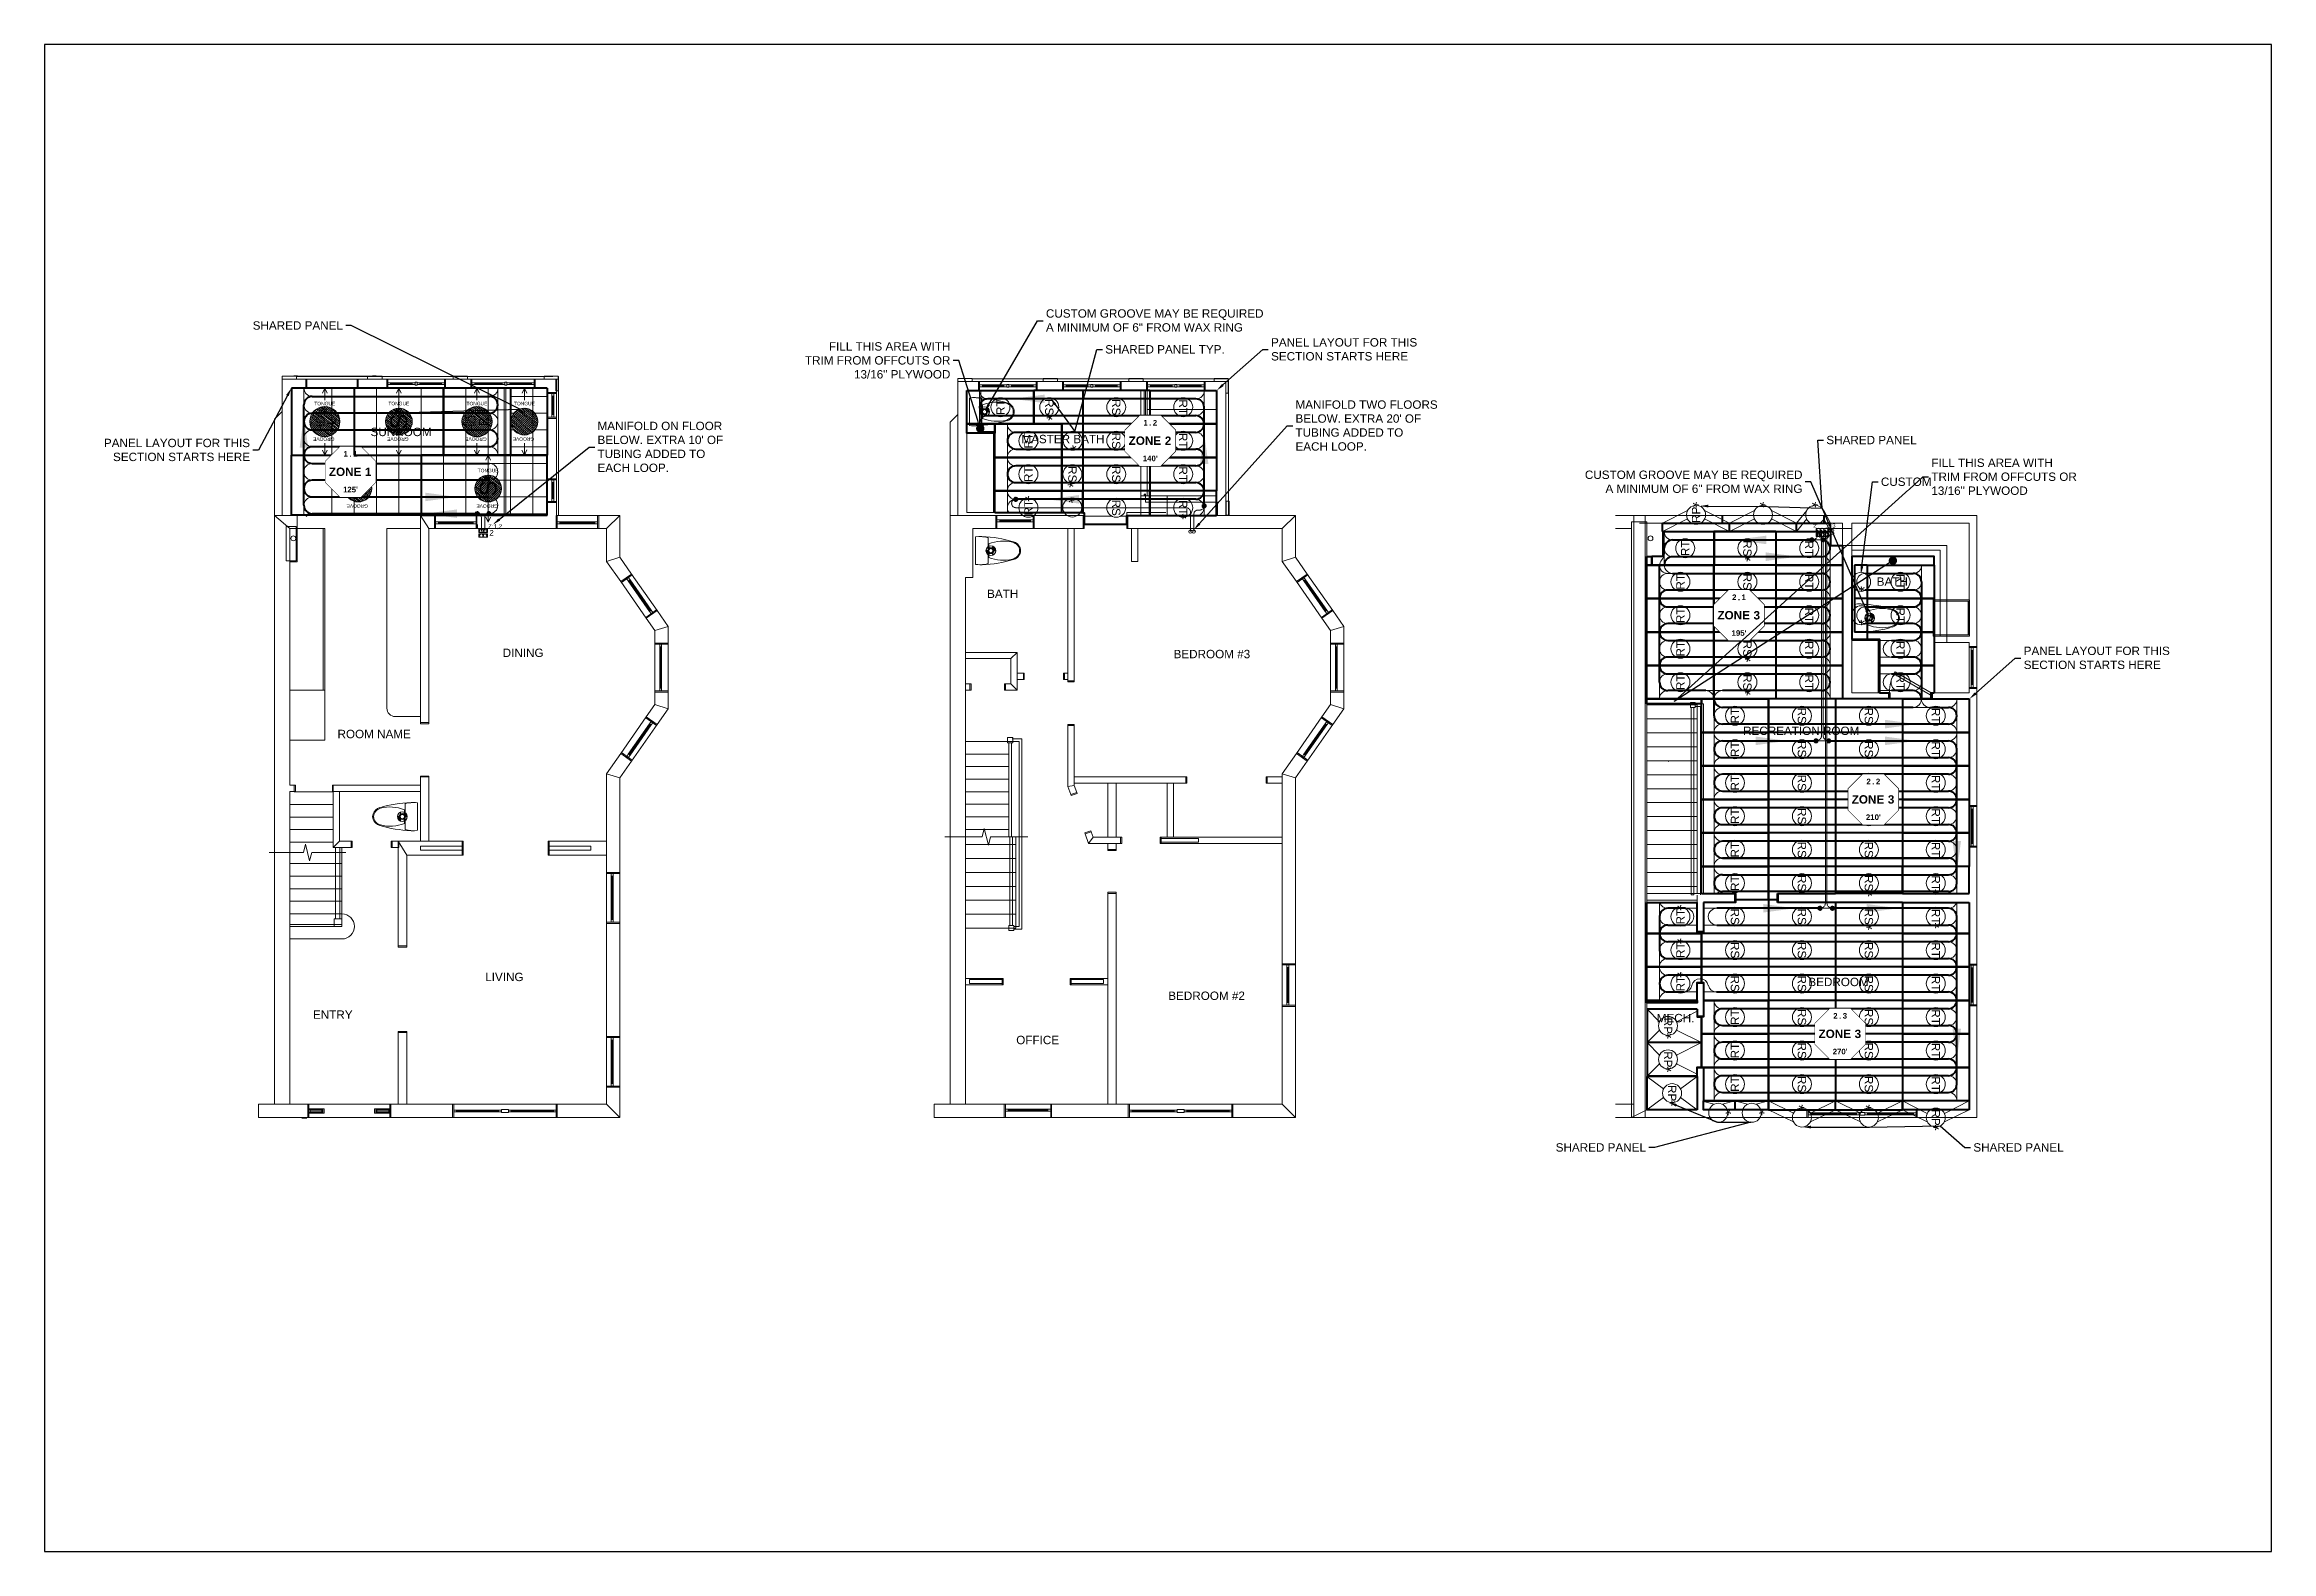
# Model space of a CAD drawing. Header units: inches. Extents: x -394 to 2550, y -2115 to -791.
# Drawn here: x 954 to 2550, y -1871 to -791 of the extents above; entities that cross this region are included whole.
import ezdxf
from ezdxf import colors
from ezdxf.entities.mleader import LeaderData, LeaderLine
from ezdxf.enums import TextEntityAlignment as Align
from ezdxf.math import Vec2, Vec3

# ---------------------------------------------------------------- set-up
doc = ezdxf.new("R2010")
doc.units = ezdxf.units.IN
doc.header["$MEASUREMENT"] = 0
doc.set_wipeout_variables(frame=1)
doc.linetypes.add('DASHED2', pattern=[0.375, 0.25, -0.125])
for name, color, linetype, lineweight in [('B_Joists', 8, 'DASHED2', 5), ('B_Walls', 7, 'Continuous', 13), ('R_Panel Text', 7, 'Continuous', 13), ('R_Plywood', 22, 'Continuous', 13), ('R_Straight', 204, 'Continuous', 15), ('R_Turn', 30, 'Continuous', 15), ('S_Doubles', 50, 'Continuous', 15), ('S_Lefts', 1, 'Continuous', 13), ('S_Panel Text', 7, 'Continuous', 13), ('S_Straights', 161, 'Continuous', 13), ('T_Buried Point', 3, 'Continuous', 20), ('T_Buried Tubing', 3, 'DASHED2', 20), ('T_Custom Groove', 143, 'Continuous', 20), ('T_Manifold', 7, 'Continuous', 9), ('T_Tube Text', 7, 'Continuous', 13), ('T_Tubing', 6, 'Continuous', 40), ('W_Grooves', 7, 'Continuous', 5), ('W_Panel', 7, 'Continuous', 40), ('W_TG', 7, 'Continuous', 5)]:
    doc.layers.add(name, color=color, linetype=linetype, lineweight=lineweight)
for name, color, linetype in [('T_Loop Marker', 7, 'Continuous'), ('T_Return', 5, 'Continuous'), ('T_Supply', 1, 'Continuous')]:
    doc.layers.add(name, color=color, linetype=linetype)
doc.styles.add('Bold', font='arialbd.ttf')
doc.styles.get("Standard").update_dxf_attribs({"font": 'arial.ttf'})

msp = doc.modelspace()

# ---------------------------------------------------------------- texts
at = {"layer": 'B_Walls'}
for s, p in [('SUNROOM', (1187.4, -1072)), ('MASTER BATH', (1654, -1077.1)), ('BATH', (2267.2, -1179.3)), ('BATH', (1629.4, -1188)), ('DINING', (1282.1, -1230.3)), ('BEDROOM #3', (1763.1, -1231.2)), ('ROOM NAME', (1163.7, -1288.5)), ('RECREATION ROOM', (2171.4, -1286.2)), ('LIVING', (1269.6, -1462.6)), ('BEDROOM', (2218.2, -1466.2)), ('ENTRY', (1146.1, -1489.6)), ('BEDROOM #2', (1759.3, -1476.1)), ('MECH.', (2109.5, -1492.1)), ('OFFICE', (1650.3, -1507.8))]:
    msp.add_text(s, height=6, dxfattribs=at).set_placement(p)

# ---------------------------------------------------------------- blocks, each defined once
blk = doc.blocks.new('*U138')
at = {"layer": 'B_Walls', "color": 252}
for p, q in [((-2.3, 16), (-1.8, 15.5)), ((-2.1, 16.3), (-1.8, 16.3)), ((-1.5, 15.8), (-1.4, 16)), ((1.5, 12.1), (1.4, 11.9)), ((2.3, 11.8), (1.8, 12.3)), ((2.1, 11.6), (1.8, 11.5))]:
    blk.add_line(p, q, dxfattribs=at)
at = {"layer": 'B_Walls', "linetype": 'Continuous'}
for p, q in [((-9.8, 3), (9.8, 3)), ((-9.3, 12), (9.3, 12)), ((4.8, 12.4), (-4.8, 12.4))]:
    blk.add_line(p, q, dxfattribs=at)
at = {"layer": 'B_Walls'}
blk.add_lwpolyline([(-9.3, 12), (-9.8, 9.7), (-10.1, 7.5), (-10.1, 5.2), (-9.8, 3)], dxfattribs=at)
at = {"layer": 'B_Walls', "color": 252}
for centre, radius in [((0, 13.9), 3.5), ((0, 13.9), 2.12), ((0, 16.7), 0.25), ((-2.4, 15.3), 0.25), ((-2.4, 12.5), 0.25), ((0, 13.9), 2), ((0, 13.9), 1.5), ((0, 11.2), 0.25), ((2.4, 15.3), 0.25), ((2.4, 12.5), 0.25)]:
    blk.add_circle(centre, radius, dxfattribs=at)
at = {"layer": 'B_Walls'}
for centre, radius, start, end in [((0.5, 28), 7.27, 110.4524, 162.7523), ((1, 27.7), 7.23, 133.1457, 165.2214), ((0, 28.8), 5.72, 46.8543, 133.1457), ((0, 29.5), 5.72, 69.5476, 110.4524), ((-0.5, 28), 7.27, 17.2477, 69.5476), ((-1, 27.7), 7.23, 14.7786, 46.8543), ((71, 6.1), 81, 162.7523, 178.7776), ((19.9, 22.7), 26.8, 165.2214, 202.6263), ((-19.9, 22.7), 26.8, 337.3737, 14.7786), ((-71, 6.1), 81, 1.2224, 17.2477)]:
    blk.add_arc(centre, radius, start, end, dxfattribs=at)
at = {"layer": 'B_Walls', "color": 252}
for centre, radius, start, end in [((0, 13.9), 3.13, 131.1797, 138.5205), ((0, 13.9), 2.99, 106.4671, 127.0724), ((0, 13.9), 2.5, 106.6653, 125.0826), ((-0.8, 16.5), 0.25, 286.3637, 109.0193), ((0, 13.9), 2.38, 128.8405, 138.5205), ((0.8, 11.3), 0.25, 106.3637, 289.0193), ((0, 13.9), 2.5, 286.6653, 305.0826), ((0, 13.9), 2.99, 286.4671, 307.0724), ((0, 13.9), 2.38, 308.8405, 318.5205), ((0, 13.9), 3.13, 311.1797, 318.5205)]:
    blk.add_arc(centre, radius, start, end, dxfattribs=at)
at = {"layer": 'B_Walls', "linetype": 'Continuous'}
for start, end in [(7.7399, 15.822), (350.5377, 7.7399)]:
    blk.add_arc((-10.5, 6.4), 20.6, start, end, dxfattribs=at)
blk = doc.blocks.new('Left Turn Panel')
at = {"layer": 'W_Panel'}
blk.add_text('L', height=12, dxfattribs=at).set_placement((-10.8, 187.4), align=Align.MIDDLE)
blk = doc.blocks.new('*U140')
at = {"layer": 'S_Lefts'}
for p, q in [((-25.4, -38.5), (-33.6, -48.8)), ((-26.9, -38.9), (-33.6, -47.2)), ((-24, -38.4), (-33.4, -50.1)), ((-28.9, -39.8), (-33.1, -45)), ((-22.8, -38.5), (-33, -51.3)), ((-21.7, -38.7), (-32.6, -52.3)), ((-20.6, -39), (-32, -53.3)), ((-19.7, -39.4), (-31.4, -54.1)), ((-18.8, -39.9), (-30.7, -54.8)), ((-18, -40.5), (-30, -55.5)), ((-17.3, -41.2), (-29.2, -56.1)), ((-16.6, -41.9), (-28.3, -56.6)), ((-16, -42.7), (-27.4, -57)), ((-15.4, -43.7), (-26.3, -57.3)), ((-15, -44.7), (-25.2, -57.5)), ((-14.6, -45.9), (-24, -57.6)), ((-14.4, -47.2), (-22.6, -57.5)), ((-14.4, -48.8), (-21.1, -57.1)), ((-14.9, -51), (-19.1, -56.2))]:
    blk.add_line(p, q, dxfattribs=at)
blk.add_circle((-24, -48), 9.6, dxfattribs=at)
at = {"layer": 'W_Grooves'}
for p, q in [((-43.1, -9), (0, -9)), ((-42, -93.1), (-42, -15)), ((-30, -40.5), (-30, -15)), ((-18, -40.5), (-18, -15)), ((-6, -93.1), (-6, -15)), ((-30, -93.1), (-30, -55.5)), ((-18, -93.1), (-18, -55.5))]:
    blk.add_line(p, q, dxfattribs=at)
for centre, start, end in [((-48, -15), 0, 48.1897), ((-36, -15), 131.8103, 180), ((-36, -15), 109.4712, 131.8103), ((-36, -15), 90, 109.4712), ((-36, -15), 70.5288, 90), ((-36, -15), 48.1897, 70.5288), ((-36, -15), 0, 48.1897), ((-24, -15), 131.8103, 180), ((-24, -15), 109.4712, 131.8103), ((-24, -15), 90, 109.4712), ((-24, -15), 0, 90), ((-12, -15), 0, 180), ((0, -15), 90, 180)]:
    blk.add_arc(centre, 6, start, end, dxfattribs=at)
at = {"layer": 'W_Panel'}
for p, q in [((-43.1, -93.1), (-43.1, 0)), ((-43.1, 0), (0, 0)), ((0, 0), (0, -93.1)), ((0, -93.1), (-43.1, -93.1))]:
    blk.add_line(p, q, dxfattribs=at)
at = {"layer": 'W_TG'}
for p, q in [((0, -48), (-3.6, -46.3)), ((-8.6, -48), (0, -48)), ((0, -48), (-3.6, -49.7))]:
    blk.add_line(p, q, dxfattribs=at)
at = {"layer": 'W_Panel'}
blk.add_blockref('Left Turn Panel', (-13.2, -235.4), dxfattribs=at)
at = {"layer": 'W_Panel', "flags": 8}
blk.add_attdef('*', (-14.2, -41.4), '', height=8, rotation=180, dxfattribs=at)
at = {"layer": 'W_TG'}
for s, rotation, p in [('GROOVE', 90, (-35.3, -54.9)), ('TONGUE', 270, (-12.3, -40.5))]:
    blk.add_text(s, height=2.5, rotation=rotation, dxfattribs=at).set_placement(p)
blk = doc.blocks.new('Half Double - Left Turn')
at = {"layer": 'W_Panel'}
for s, p in [('HD-', (116.2, 166.6)), ('L', (116.2, 158.6))]:
    blk.add_text(s, height=6, dxfattribs=at).set_placement(p, align=Align.MIDDLE)
blk = doc.blocks.new('*U141')
at = {"layer": 'S_Doubles'}
for p, q in [((-25.7, -13.3), (-34.8, -24.7)), ((-27.3, -13.7), (-34.8, -23.1)), ((-24.3, -13.2), (-34.6, -26.1)), ((-29.2, -14.5), (-34.4, -21)), ((-23.1, -13.2), (-34.3, -27.3)), ((-21.9, -13.4), (-33.9, -28.4)), ((-20.8, -13.7), (-33.4, -29.3)), ((-19.9, -14), (-32.8, -30.2)), ((-18.9, -14.4), (-32.2, -31.1)), ((-18.1, -15), (-31.5, -31.8)), ((-17.2, -15.6), (-30.8, -32.4)), ((-16.5, -16.2), (-29.9, -33)), ((-15.8, -16.9), (-29.1, -33.6)), ((-15.2, -17.8), (-28.1, -34)), ((-14.6, -18.7), (-27.2, -34.3)), ((-14.1, -19.6), (-26.1, -34.6)), ((-13.7, -20.7), (-24.9, -34.8)), ((-13.4, -21.9), (-23.7, -34.8)), ((-13.2, -23.3), (-22.3, -34.7)), ((-13.2, -24.9), (-20.7, -34.3)), ((-13.6, -27), (-18.8, -33.5))]:
    blk.add_line(p, q, dxfattribs=at)
blk.add_circle((-24, -24), 10.8, dxfattribs=at)
at = {"layer": 'W_Grooves'}
for p, q in [((0, -9), (-48, -9)), ((-42, -15), (-42, -45.1)), ((-6, -15), (-6, -45.1)), ((-30, -33), (-30, -45.1)), ((-18, -33), (-18, -45.1))]:
    blk.add_line(p, q, dxfattribs=at)
for centre, start, end in [((-48, -15), 0, 90), ((-36, -15), 0, 180), ((-24, -15), 90, 180), ((-24, -15), 70.5288, 90), ((-24, -15), 48.1897, 70.5288), ((-24, -15), 0, 48.1897), ((-12, -15), 131.8103, 180), ((-12, -15), 109.4712, 131.8103), ((-12, -15), 90, 109.4712), ((-12, -15), 70.5288, 90), ((-12, -15), 48.1897, 70.5288), ((-12, -15), 0, 48.1897), ((0, -15), 131.8103, 180), ((0, -15), 109.4712, 131.8103), ((0, -15), 90, 109.4712)]:
    blk.add_arc(centre, 6, start, end, dxfattribs=at)
at = {"layer": 'W_Panel'}
for p, q in [((0, 0), (-48, 0)), ((-48, 0), (-48, -45.1)), ((0, -45.1), (0, 0)), ((0, -45.1), (-48, -45.1))]:
    blk.add_line(p, q, dxfattribs=at)
at = {"layer": 'W_TG'}
for p, q in [((-48, -24), (-44.4, -22.3)), ((-39.4, -24), (-48, -24)), ((-48, -24), (-44.4, -25.7)), ((-8.6, -24), (0, -24)), ((0, -24), (-3.6, -22.3)), ((0, -24), (-3.6, -25.7))]:
    blk.add_line(p, q, dxfattribs=at)
at = {"layer": 'W_Panel'}
blk.add_blockref('Half Double - Left Turn', (-140.2, -187.4), dxfattribs=at)
at = {"layer": 'W_Panel', "flags": 8}
blk.add_attdef('*', (-13, -17.4), '', height=8, rotation=180, dxfattribs=at)
at = {"layer": 'W_TG'}
for s, rotation, p in [('GROOVE', 90, (-35.3, -30.9)), ('TONGUE', 270, (-12.3, -16.5))]:
    blk.add_text(s, height=2.5, rotation=rotation, dxfattribs=at).set_placement(p)
blk = doc.blocks.new('Straight Through Panel')
at = {"layer": 'W_Panel'}
blk.add_text('S', height=12, dxfattribs=at).set_placement((-10.8, 79.8), align=Align.MIDDLE)
blk = doc.blocks.new('*U144')
at = {"layer": 'S_Straights'}
for p, q in [((-25.4, -38.5), (-33.6, -48.8)), ((-26.9, -38.9), (-33.6, -47.2)), ((-24, -38.4), (-33.4, -50.1)), ((-28.9, -39.8), (-33.1, -45)), ((-22.8, -38.5), (-33, -51.3)), ((-21.7, -38.7), (-32.6, -52.3)), ((-20.6, -39), (-32, -53.3)), ((-19.7, -39.4), (-31.4, -54.1)), ((-18.8, -39.9), (-30.7, -54.8)), ((-18, -40.5), (-30, -55.5)), ((-17.3, -41.2), (-29.2, -56.1)), ((-16.6, -41.9), (-28.3, -56.6)), ((-16, -42.7), (-27.4, -57)), ((-15.4, -43.7), (-26.3, -57.3)), ((-15, -44.7), (-25.2, -57.5)), ((-14.6, -45.9), (-24, -57.6)), ((-14.4, -47.2), (-22.6, -57.5)), ((-14.4, -48.8), (-21.1, -57.1)), ((-14.9, -51), (-19.1, -56.2))]:
    blk.add_line(p, q, dxfattribs=at)
blk.add_circle((-24, -48), 9.6, dxfattribs=at)
at = {"layer": 'W_Grooves'}
for p, q in [((-42, -90.4), (-42, 0)), ((-30, -40.5), (-30, 0)), ((-18, -40.5), (-18, 0)), ((-6, -90.4), (-6, 0)), ((-30, -90.4), (-30, -55.5)), ((-18, -90.4), (-18, -55.5))]:
    blk.add_line(p, q, dxfattribs=at)
at = {"layer": 'W_Panel'}
for p, q in [((-43.1, 0), (-43.1, -90.4)), ((0, 0), (-43.1, 0)), ((0, -90.4), (0, 0)), ((-43.1, -90.4), (0, -90.4))]:
    blk.add_line(p, q, dxfattribs=at)
at = {"layer": 'W_TG'}
for p, q in [((-48, -48), (-44.4, -46.3)), ((0, -48), (-3.6, -46.3)), ((-39.4, -48), (-48, -48)), ((-48, -48), (-44.4, -49.7)), ((-8.6, -48), (0, -48)), ((0, -48), (-3.6, -49.7))]:
    blk.add_line(p, q, dxfattribs=at)
at = {"layer": 'W_Panel'}
blk.add_blockref('Straight Through Panel', (-13.2, -127.8), dxfattribs=at)
at = {"layer": 'W_Panel', "flags": 8}
blk.add_attdef('*', (-14.2, -41.4), '', height=8, rotation=180, dxfattribs=at)
at = {"layer": 'W_TG'}
for s, rotation, p in [('GROOVE', 90, (-35.3, -54.9)), ('TONGUE', 270, (-12.3, -40.5))]:
    blk.add_text(s, height=2.5, rotation=rotation, dxfattribs=at).set_placement(p)
blk = doc.blocks.new('Half Double - Right Panel')
at = {"layer": 'W_Panel'}
for s, p in [('HD-', (116.2, 107.7)), ('R', (116.2, 99.3))]:
    blk.add_text(s, height=6, dxfattribs=at).set_placement(p, align=Align.MIDDLE)
blk = doc.blocks.new('*U143')
at = {"layer": 'S_Doubles'}
for p, q in [((-25.7, 34.7), (-34.8, 23.3)), ((-27.3, 34.3), (-34.8, 24.9)), ((-24.3, 34.8), (-34.6, 21.9)), ((-29.2, 33.5), (-34.4, 27)), ((-23.1, 34.8), (-34.3, 20.7)), ((-21.9, 34.6), (-33.9, 19.6)), ((-20.8, 34.3), (-33.4, 18.7)), ((-19.9, 34), (-32.8, 17.8)), ((-18.9, 33.6), (-32.2, 16.9)), ((-18.1, 33), (-31.5, 16.2)), ((-17.2, 32.4), (-30.8, 15.6)), ((-16.5, 31.8), (-29.9, 15)), ((-15.8, 31.1), (-29.1, 14.4)), ((-15.2, 30.2), (-28.1, 14)), ((-14.6, 29.3), (-27.2, 13.7)), ((-14.1, 28.4), (-26.1, 13.4)), ((-13.7, 27.3), (-24.9, 13.2)), ((-13.4, 26.1), (-23.7, 13.2)), ((-13.2, 24.7), (-22.3, 13.3)), ((-13.2, 23.1), (-20.7, 13.7)), ((-13.6, 21), (-18.8, 14.5))]:
    blk.add_line(p, q, dxfattribs=at)
blk.add_circle((-24, 24), 10.8, dxfattribs=at)
at = {"layer": 'W_Grooves'}
for p, q in [((-42, 15), (-42, 48)), ((-30, 33), (-30, 48)), ((-18, 33), (-18, 48)), ((-6, 15), (-6, 48)), ((0, 9), (-48, 9))]:
    blk.add_line(p, q, dxfattribs=at)
for centre, start, end in [((-48, 15), 270, 0), ((-36, 15), 180, 0), ((-24, 15), 180, 270), ((-24, 15), 270, 289.4712), ((-24, 15), 289.4712, 311.8103), ((-24, 15), 311.8103, 0), ((-12, 15), 180, 228.1897), ((-12, 15), 228.1897, 250.5288), ((-12, 15), 250.5288, 270), ((-12, 15), 270, 289.4712), ((-12, 15), 289.4712, 311.8103), ((-12, 15), 311.8103, 0), ((0, 15), 180, 228.1897), ((0, 15), 228.1897, 250.5288), ((0, 15), 250.5288, 270)]:
    blk.add_arc(centre, 6, start, end, dxfattribs=at)
at = {"layer": 'W_Panel'}
for p, q in [((-48, 48), (-48, 0)), ((0, 48), (-48, 48)), ((0, 0), (0, 48)), ((0, 0), (-48, 0))]:
    blk.add_line(p, q, dxfattribs=at)
at = {"layer": 'W_TG'}
for p, q in [((-48, 24), (-44.4, 25.7)), ((-48, 24), (-44.4, 22.3)), ((-39.4, 24), (-48, 24)), ((-8.6, 24), (0, 24)), ((0, 24), (-3.6, 25.7)), ((0, 24), (-3.6, 22.3))]:
    blk.add_line(p, q, dxfattribs=at)
at = {"layer": 'W_Panel'}
blk.add_blockref('Half Double - Right Panel', (-140.2, -79.8), dxfattribs=at)
at = {"layer": 'W_Panel', "flags": 8}
blk.add_attdef('*', (-13, 30.6), '', height=8, rotation=180, dxfattribs=at)
at = {"layer": 'W_TG'}
for s, rotation, p in [('GROOVE', 90, (-35.3, 17.1)), ('TONGUE', 270, (-12.3, 31.5))]:
    blk.add_text(s, height=2.5, rotation=rotation, dxfattribs=at).set_placement(p)
blk = doc.blocks.new('Bury Point')
at = {"layer": 'T_Buried Tubing'}
h = blk.add_hatch(color=256, dxfattribs=at)
edge = h.paths.add_edge_path()
edge.add_arc((0, 0), 1.5, 0, 360)
blk.add_circle((0, 0), 1.5, dxfattribs=at)
blk = doc.blocks.new('LS')
at = {"layer": 'T_Supply'}
blk.add_lwpolyline([(0, 0, 0, 4.08, 0), (15.2, 0, 4.08, 4.08, 0)], format="xyseb", dxfattribs=at)
blk = doc.blocks.new('*U148')
at = {"layer": 'T_Supply', "xscale": 1.5, "yscale": 1.5, "zscale": 1.5}
blk.add_blockref('LS', (0, 0), dxfattribs=at)
blk = doc.blocks.new('LR')
at = {"layer": 'T_Return'}
blk.add_lwpolyline([(0, 0, 0, 4.08, 0), (15.2, 0, 4.08, 4.08, 0)], format="xyseb", dxfattribs=at)
blk = doc.blocks.new('*U151')
at = {"layer": 'T_Return', "xscale": 1.5, "yscale": 1.5, "zscale": 1.5}
blk.add_blockref('LR', (0, 0), dxfattribs=at)
blk = doc.blocks.new('MARKER')
at = {"layer": 'T_Loop Marker'}
blk.add_lwpolyline([(25.5, 36), (10.5, 36), (0, 25.5), (0, 10.5), (10.5, 0), (25.5, 0), (36, 10.5), (36, 25.5)], close=True, dxfattribs=at)
at = {"layer": 'T_Loop Marker', "style": 'Bold', "flags": 1}
for tag, p in [('LENGTH', (18, -12.7)), ('LENGTH_ADD', (18, -18.7))]:
    blk.add_attdef(tag, text='', height=4, dxfattribs=at).set_placement(p, align=Align.MIDDLE_CENTER)
blk.add_wipeout([(25.5, 36), (10.5, 36), (0, 25.5), (0, 10.5), (10.5, 0), (25.5, 0), (36, 10.5), (36, 25.5)]).dxf.layer = 'T_Loop Marker'
at = {"layer": 'T_Loop Marker', "insert": (25.8, 18), "char_height": 6, "attachment_point": 6, "style": 'Bold'}
blk.add_mtext_dynamic_manual_height_columns('ZONE', width=6.13, gutter_width=30, heights=[0], dxfattribs=at)
at = {"layer": 'T_Loop Marker', "insert": (18, 30.8), "char_height": 4, "width": 4.149, "attachment_point": 5}
blk.add_mtext('{\\fArial|b1|i0|c0|p34;.}', dxfattribs=at)
at = {"layer": 'T_Loop Marker', "style": 'Bold'}
for tag, p in [('MANIFOLD', (14.6, 30.9)), ('LOOP', (21.4, 30.9)), ('LENGTH_DISPLAY', (18, 5.3))]:
    blk.add_attdef(tag, text='', height=4, dxfattribs=at).set_placement(p, align=Align.MIDDLE_CENTER)
blk.add_attdef('ZONE', text='', height=6, dxfattribs=at).set_placement((28.4, 18), align=Align.MIDDLE_LEFT)
at = {"layer": 'T_Loop Marker', "style": 'Bold', "flags": 1}
blk.add_attdef('ROOM', text='', height=4, dxfattribs=at).set_placement((17.5, -3.7), align=Align.MIDDLE_CENTER)
blk = doc.blocks.new('R-Turn Panel Text')
at = {"layer": 'W_Panel'}
blk.add_text('RT', height=6, dxfattribs=at).set_placement((0, 0), align=Align.MIDDLE)
blk = doc.blocks.new('*U185')
at = {"layer": 'R_Turn'}
blk.add_circle((12, -24), 6.81, dxfattribs=at)
at = {"layer": 'W_Grooves'}
for p, q in [((8.4, -9), (24, -9)), ((18, -15), (18, -20.8)), ((18, -27.2), (18, -48))]:
    blk.add_line(p, q, dxfattribs=at)
for centre, radius, start, end in [((12, -15), 6, 109.4712, 131.8103), ((12, -15), 6, 90, 109.4712), ((12, -15), 6, 0, 90), ((23.9, -14.9), 5.95, 89.4864, 180.5114)]:
    blk.add_arc(centre, radius, start, end, dxfattribs=at)
at = {"layer": 'W_Panel'}
for p, q in [((8.4, 0), (24, 0)), ((8.4, -48), (8.4, 0)), ((24, 0), (24, -48)), ((8.4, -48), (24, -48))]:
    blk.add_line(p, q, dxfattribs=at)
blk.add_blockref('R-Turn Panel Text', (12, -24), dxfattribs=at)
at = {"layer": 'W_Panel', "flags": 8}
blk.add_attdef('*', (20.6, -17.8), '', height=8, rotation=180, dxfattribs=at)
blk = doc.blocks.new('*U114')
at = {"layer": 'R_Turn'}
blk.add_circle((12, -24), 6.81, dxfattribs=at)
at = {"layer": 'W_Grooves'}
for p, q in [((0, -9), (24, -9)), ((6, -15), (6, -20.8)), ((18, -15), (18, -20.8)), ((6, -27.2), (6, -48)), ((18, -27.2), (18, -48))]:
    blk.add_line(p, q, dxfattribs=at)
for centre, radius, start, end in [((0.1, -14.9), 5.95, 70.8923, 90.5136), ((0.1, -14.9), 5.95, 48.421, 70.8923), ((0.1, -14.9), 5.95, 359.4886, 48.421), ((12, -15), 6, 131.8103, 180), ((12, -15), 6, 109.4712, 131.8103), ((12, -15), 6, 90, 109.4712), ((12, -15), 6, 0, 90), ((23.9, -14.9), 5.95, 89.4864, 180.5114)]:
    blk.add_arc(centre, radius, start, end, dxfattribs=at)
at = {"layer": 'W_Panel'}
for p, q in [((0, 0), (24, 0)), ((0, -48), (0, 0)), ((24, 0), (24, -48)), ((0, -48), (24, -48))]:
    blk.add_line(p, q, dxfattribs=at)
blk.add_blockref('R-Turn Panel Text', (12, -24), dxfattribs=at)
at = {"layer": 'W_Panel', "flags": 8}
blk.add_attdef('*', (20.6, -17.8), '', height=8, rotation=180, dxfattribs=at)
blk = doc.blocks.new('R-Turn Panel10')
at = {"layer": 'R_Turn'}
blk.add_circle((12, -24), 6.81, dxfattribs=at)
at = {"layer": 'W_Grooves'}
for p, q in [((17.6, -9), (0, -9)), ((6, -15), (6, -20.8)), ((6, -27.2), (6, -48))]:
    blk.add_line(p, q, dxfattribs=at)
for centre, radius, start, end in [((0.1, -14.9), 5.95, 359.4886, 90.5136), ((12, -15), 6, 90, 180), ((12, -15), 6, 70.5288, 90), ((12, -15), 6, 48.1897, 70.5288), ((12, -15), 6, 21.4784, 48.1897)]:
    blk.add_arc(centre, radius, start, end, dxfattribs=at)
at = {"layer": 'W_Panel'}
for p, q in [((17.6, 0), (0, 0)), ((0, 0), (0, -48)), ((17.6, -48), (17.6, 0)), ((17.6, -48), (0, -48))]:
    blk.add_line(p, q, dxfattribs=at)
blk.add_blockref('R-Turn Panel Text', (12, -24), dxfattribs=at)
at = {"layer": 'W_Panel', "flags": 8}
blk.add_attdef('*', (20.6, -17.8), '', height=8, rotation=180, dxfattribs=at)
blk = doc.blocks.new('R-Straight Panel Text')
at = {"layer": 'W_Panel'}
blk.add_text('RS', height=6, dxfattribs=at).set_placement((0, 0), align=Align.MIDDLE)
blk = doc.blocks.new('*U115')
at = {"layer": 'R_Straight'}
blk.add_circle((12, 24), 6.81, dxfattribs=at)
at = {"layer": 'W_Grooves'}
for p, q in [((6, 48), (6, 27.2)), ((18, 48), (18, 27.2)), ((6, 20.8), (6, 0)), ((18, 20.8), (18, 0))]:
    blk.add_line(p, q, dxfattribs=at)
at = {"layer": 'W_Panel'}
for p, q in [((0, 48), (24, 48)), ((0, 48), (0, 0)), ((24, 48), (24, 0)), ((0, 0), (24, 0))]:
    blk.add_line(p, q, dxfattribs=at)
blk.add_blockref('R-Straight Panel Text', (12, 24), dxfattribs=at)
at = {"layer": 'W_Panel', "flags": 8}
blk.add_attdef('*', (21.8, 30.2), '', height=8, rotation=180, dxfattribs=at)
blk = doc.blocks.new('R-Straight Panel5')
at = {"layer": 'R_Straight'}
blk.add_circle((12, 24), 6.81, dxfattribs=at)
at = {"layer": 'W_Grooves'}
for p, q in [((6, 48), (6, 27.2)), ((6, 20.8), (6, 0)), ((18, 31.5), (18, 27.2)), ((18, 20.8), (18, 1))]:
    blk.add_line(p, q, dxfattribs=at)
at = {"layer": 'W_Panel'}
for p, q in [((0, 48), (17.6, 48)), ((0, 48), (0, 0)), ((24, 31.5), (24, 1)), ((0, 0), (15.6, 0))]:
    blk.add_line(p, q, dxfattribs=at)
for points in [[(24, 31.5), (17.6, 31.5), (17.6, 48)], [(15.6, 0), (15.6, 1), (24, 1)]]:
    blk.add_lwpolyline(points, dxfattribs=at)
blk.add_blockref('R-Straight Panel Text', (12, 24), dxfattribs=at)
at = {"layer": 'W_Panel', "flags": 8}
blk.add_attdef('*', (21.8, 30.2), '', height=8, rotation=180, dxfattribs=at)
blk = doc.blocks.new('ASTERISK')
blk.add_text('*', height=7.97, rotation=180).set_placement((2.4, 6.5))
blk = doc.blocks.new('*U152')
at = {"layer": 'R_Straight'}
blk.add_circle((12, 24), 6.81, dxfattribs=at)
at = {"layer": 'W_Grooves'}
for p, q in [((6, 48), (6, 27.2)), ((18, 48), (18, 27.2)), ((6, 20.8), (6, 13)), ((18, 20.8), (18, 13))]:
    blk.add_line(p, q, dxfattribs=at)
at = {"layer": 'W_Panel'}
for p, q in [((0, 48), (24, 48)), ((0, 48), (0, 13)), ((24, 48), (24, 13)), ((0, 13), (24, 13))]:
    blk.add_line(p, q, dxfattribs=at)
blk.add_blockref('R-Straight Panel Text', (12, 24), dxfattribs=at)
at = {"layer": 'W_Panel', "flags": 8}
blk.add_attdef('*', (21.8, 30.2), '', height=8, rotation=180, dxfattribs=at)
blk = doc.blocks.new('*U153')
at = {"layer": 'R_Straight'}
blk.add_circle((12, 25.6), 6.81, dxfattribs=at)
at = {"layer": 'W_Grooves'}
for p, q in [((6, 33), (6, 28.9)), ((18, 33), (18, 28.9)), ((6, 22.4), (6, 18)), ((18, 22.4), (18, 18))]:
    blk.add_line(p, q, dxfattribs=at)
at = {"layer": 'W_Panel'}
for p, q in [((0, 33), (24, 33)), ((0, 33), (0, 18)), ((24, 33), (24, 18)), ((0, 18), (24, 18))]:
    blk.add_line(p, q, dxfattribs=at)
blk.add_blockref('R-Straight Panel Text', (12, 25.6), dxfattribs=at)
at = {"layer": 'W_Panel', "flags": 8}
blk.add_attdef('*', (21.8, 30.2), '', height=8, rotation=180, dxfattribs=at)
blk = doc.blocks.new('*U154')
at = {"layer": 'R_Straight'}
blk.add_circle((3.6, 7.5), 6.81, dxfattribs=at)
at = {"layer": 'W_Grooves'}
for p, q in [((9.6, 15), (9.6, 10.7)), ((9.6, 4.2), (9.6, 0))]:
    blk.add_line(p, q, dxfattribs=at)
at = {"layer": 'W_Panel'}
for p, q in [((0, 15), (15.6, 15)), ((0, 15), (0, 0)), ((0, 0), (15.6, 0)), ((15.6, 15), (15.6, 0))]:
    blk.add_line(p, q, dxfattribs=at)
blk.add_blockref('ASTERISK', (8.6, 7.5), dxfattribs=at)
blk = doc.blocks.new('R-Turn Panel2')
at = {"layer": 'R_Turn'}
blk.add_circle((12, -24), 6.81, dxfattribs=at)
at = {"layer": 'W_Grooves'}
for p, q in [((0, -9), (24, -9)), ((6, -15), (6, -20.8)), ((18, -15), (18, -20.8)), ((6, -27.2), (6, -39)), ((18, -27.2), (18, -39))]:
    blk.add_line(p, q, dxfattribs=at)
for centre, radius, start, end in [((0.1, -14.9), 5.95, 70.8923, 90.5136), ((0.1, -14.9), 5.95, 48.421, 70.8923), ((0.1, -14.9), 5.95, 359.4886, 48.421), ((12, -15), 6, 131.8103, 180), ((12, -15), 6, 109.4712, 131.8103), ((12, -15), 6, 90, 109.4712), ((12, -15), 6, 0, 90), ((23.9, -14.9), 5.95, 89.4864, 180.5114)]:
    blk.add_arc(centre, radius, start, end, dxfattribs=at)
at = {"layer": 'W_Panel'}
for p, q in [((0, 0), (24, 0)), ((0, -48), (0, 0)), ((24, 0), (24, -39)), ((0, -48), (5.2, -48))]:
    blk.add_line(p, q, dxfattribs=at)
blk.add_lwpolyline([(5.2, -48), (5.2, -39), (24, -39)], dxfattribs=at)
blk.add_blockref('R-Turn Panel Text', (12, -24), dxfattribs=at)
at = {"layer": 'W_Panel', "flags": 8}
blk.add_attdef('*', (20.6, -17.8), '', height=8, rotation=180, dxfattribs=at)
blk = doc.blocks.new('R-Turn Panel1')
at = {"layer": 'R_Turn'}
blk.add_circle((12, -24), 6.81, dxfattribs=at)
at = {"layer": 'W_Grooves'}
for p, q in [((0, -9), (24, -9)), ((6, -15), (6, -20.8)), ((18, -15), (18, -20.8)), ((6, -27.2), (6, -39)), ((18, -27.2), (18, -39))]:
    blk.add_line(p, q, dxfattribs=at)
for centre, radius, start, end in [((0.1, -14.9), 5.95, 70.8923, 90.5136), ((0.1, -14.9), 5.95, 48.421, 70.8923), ((0.1, -14.9), 5.95, 359.4886, 48.421), ((12, -15), 6, 131.8103, 180), ((12, -15), 6, 109.4712, 131.8103), ((12, -15), 6, 90, 109.4712), ((12, -15), 6, 0, 90), ((23.9, -14.9), 5.95, 89.4864, 180.5114)]:
    blk.add_arc(centre, radius, start, end, dxfattribs=at)
at = {"layer": 'W_Panel'}
for p, q in [((0, 0), (19.5, 0)), ((0, -39), (0, 0)), ((24, -2), (24, -32)), ((0, -39), (19.5, -39))]:
    blk.add_line(p, q, dxfattribs=at)
for points in [[(24, -2), (19.5, -2), (19.5, 0)], [(19.5, -39), (19.5, -32), (24, -32)]]:
    blk.add_lwpolyline(points, dxfattribs=at)
blk.add_blockref('R-Turn Panel Text', (12, -24), dxfattribs=at)
at = {"layer": 'W_Panel', "flags": 8}
blk.add_attdef('*', (20.6, -17.8), '', height=8, rotation=180, dxfattribs=at)
blk = doc.blocks.new('*U181')
at = {"layer": 'R_Turn'}
blk.add_circle((12, -24), 6.81, dxfattribs=at)
at = {"layer": 'W_Grooves'}
for p, q in [((19.3, -9), (0, -9)), ((6, -15), (6, -20.8)), ((18, -15), (18, -20.8)), ((6, -27.2), (6, -48)), ((18, -27.2), (18, -48))]:
    blk.add_line(p, q, dxfattribs=at)
for centre, radius, start, end in [((0.1, -14.9), 5.95, 359.4886, 90.5136), ((12, -15), 6, 90, 180), ((12, -15), 6, 70.5288, 90), ((12, -15), 6, 48.1897, 70.5288), ((12, -15), 6, 0, 48.1897)]:
    blk.add_arc(centre, radius, start, end, dxfattribs=at)
at = {"layer": 'W_Panel'}
for p, q in [((19.3, 0), (0, 0)), ((0, 0), (0, -48)), ((19.3, -48), (19.3, 0)), ((19.3, -48), (0, -48))]:
    blk.add_line(p, q, dxfattribs=at)
blk.add_blockref('R-Turn Panel Text', (12, -24), dxfattribs=at)
at = {"layer": 'W_Panel', "flags": 8}
blk.add_attdef('*', (20.6, -17.8), '', height=8, rotation=180, dxfattribs=at)
blk = doc.blocks.new('*U180')
at = {"layer": 'R_Turn'}
blk.add_circle((12, -24), 6.81, dxfattribs=at)
at = {"layer": 'W_Grooves'}
for p, q in [((1.8, -9), (24, -9)), ((6, -15), (6, -20.8)), ((18, -15), (18, -20.8)), ((6, -27.2), (6, -48)), ((18, -27.2), (18, -48))]:
    blk.add_line(p, q, dxfattribs=at)
for centre, radius, start, end in [((0.1, -14.9), 5.95, 48.421, 70.8923), ((0.1, -14.9), 5.95, 359.4886, 48.421), ((12, -15), 6, 131.8103, 180), ((12, -15), 6, 109.4712, 131.8103), ((12, -15), 6, 90, 109.4712), ((12, -15), 6, 0, 90), ((23.9, -14.9), 5.95, 89.4864, 180.5114)]:
    blk.add_arc(centre, radius, start, end, dxfattribs=at)
at = {"layer": 'W_Panel'}
for p, q in [((1.8, 0), (24, 0)), ((1.8, -48), (1.8, 0)), ((24, 0), (24, -48)), ((1.8, -48), (24, -48))]:
    blk.add_line(p, q, dxfattribs=at)
blk.add_blockref('R-Turn Panel Text', (12, -24), dxfattribs=at)
at = {"layer": 'W_Panel', "flags": 8}
blk.add_attdef('*', (20.6, -17.8), '', height=8, rotation=180, dxfattribs=at)
blk = doc.blocks.new('*U179')
at = {"layer": 'R_Straight'}
blk.add_circle((12, 24), 6.81, dxfattribs=at)
at = {"layer": 'W_Grooves'}
for p, q in [((6, 48), (6, 27.2)), ((18, 48), (18, 27.2)), ((6, 20.8), (6, 0)), ((18, 20.8), (18, 0))]:
    blk.add_line(p, q, dxfattribs=at)
at = {"layer": 'W_Panel'}
for p, q in [((0, 48), (19.3, 48)), ((0, 48), (0, 0)), ((19.3, 48), (19.3, 0)), ((0, 0), (19.3, 0))]:
    blk.add_line(p, q, dxfattribs=at)
blk.add_blockref('R-Straight Panel Text', (12, 24), dxfattribs=at)
at = {"layer": 'W_Panel', "flags": 8}
blk.add_attdef('*', (21.8, 30.2), '', height=8, rotation=180, dxfattribs=at)
blk = doc.blocks.new('*U178')
at = {"layer": 'R_Straight'}
blk.add_circle((10.2, 24), 6.81, dxfattribs=at)
at = {"layer": 'W_Grooves'}
for p, q in [((4.2, 48), (4.2, 27.2)), ((16.2, 48), (16.2, 27.2)), ((4.2, 20.8), (4.2, 0)), ((16.2, 20.8), (16.2, 0))]:
    blk.add_line(p, q, dxfattribs=at)
at = {"layer": 'W_Panel'}
for p, q in [((0, 48), (22.2, 48)), ((0, 48), (0, 0)), ((22.2, 48), (22.2, 0)), ((0, 0), (22.2, 0))]:
    blk.add_line(p, q, dxfattribs=at)
blk.add_blockref('R-Straight Panel Text', (10.2, 24), dxfattribs=at)
at = {"layer": 'W_Panel', "flags": 8}
blk.add_attdef('*', (20, 30.2), '', height=8, rotation=180, dxfattribs=at)
blk = doc.blocks.new('R-Straight Panel3')
at = {"layer": 'R_Straight'}
blk.add_circle((12, 24), 6.81, dxfattribs=at)
at = {"layer": 'W_Grooves'}
for p, q in [((6, 48), (6, 27.2)), ((18, 48), (18, 27.2)), ((6, 20.8), (6, 0)), ((18, 20.8), (18, 0))]:
    blk.add_line(p, q, dxfattribs=at)
at = {"layer": 'W_Panel'}
for p, q in [((0, 48), (19.3, 48)), ((0, 48), (0, 0)), ((0, 0), (24, 0)), ((24, 6.4), (24, 0))]:
    blk.add_line(p, q, dxfattribs=at)
blk.add_blockref('R-Straight Panel Text', (12, 24), dxfattribs=at)
at = {"layer": 'W_Panel', "flags": 8}
blk.add_attdef('*', (21.8, 30.2), '', height=8, rotation=180, dxfattribs=at)
blk = doc.blocks.new('R-Straight Panel4')
at = {"layer": 'R_Straight'}
blk.add_circle((12, 24), 6.81, dxfattribs=at)
at = {"layer": 'W_Grooves'}
for p, q in [((6, 48), (6, 27.2)), ((18, 48), (18, 27.2)), ((6, 20.8), (6, 0)), ((18, 20.8), (18, 0))]:
    blk.add_line(p, q, dxfattribs=at)
at = {"layer": 'W_Panel'}
for p, q in [((1.8, 48), (24, 48)), ((24, 48), (24, 0)), ((0, 6.4), (0, 0)), ((0, 0), (24, 0))]:
    blk.add_line(p, q, dxfattribs=at)
blk.add_blockref('R-Straight Panel Text', (12, 24), dxfattribs=at)
at = {"layer": 'W_Panel', "flags": 8}
blk.add_attdef('*', (21.8, 30.2), '', height=8, rotation=180, dxfattribs=at)
blk = doc.blocks.new('*U169')
at = {"layer": 'R_Straight'}
blk.add_circle((12, 24), 6.81, dxfattribs=at)
at = {"layer": 'W_Grooves'}
for p, q in [((6, 44.3), (6, 27.2)), ((18, 44.3), (18, 27.2)), ((6, 20.8), (6, 0)), ((18, 20.8), (18, 0))]:
    blk.add_line(p, q, dxfattribs=at)
at = {"layer": 'W_Panel'}
for p, q in [((0, 44.3), (24, 44.3)), ((0, 44.3), (0, 0)), ((24, 44.3), (24, 0)), ((0, 0), (24, 0))]:
    blk.add_line(p, q, dxfattribs=at)
blk.add_blockref('R-Straight Panel Text', (12, 24), dxfattribs=at)
at = {"layer": 'W_Panel', "flags": 8}
blk.add_attdef('*', (21.8, 30.2), '', height=8, rotation=180, dxfattribs=at)
blk = doc.blocks.new('R-Turn Panel7')
at = {"layer": 'R_Turn'}
blk.add_circle((12, -24), 6.81, dxfattribs=at)
at = {"layer": 'W_Grooves'}
for p, q in [((0, -9), (24, -9)), ((6, -15), (6, -20.8)), ((18, -15), (18, -20.8)), ((6, -27.2), (6, -48)), ((18, -27.2), (18, -48))]:
    blk.add_line(p, q, dxfattribs=at)
for centre, radius, start, end in [((0.1, -14.9), 5.95, 70.8923, 90.5136), ((0.1, -14.9), 5.95, 48.421, 70.8923), ((0.1, -14.9), 5.95, 359.4886, 48.421), ((12, -15), 6, 131.8103, 180), ((12, -15), 6, 109.4712, 131.8103), ((12, -15), 6, 90, 109.4712), ((12, -15), 6, 0, 90), ((23.9, -14.9), 5.95, 89.4864, 180.5114)]:
    blk.add_arc(centre, radius, start, end, dxfattribs=at)
at = {"layer": 'W_Panel'}
for p, q in [((0, -48), (0, -1.5)), ((24, -1.5), (24, -48)), ((0, -48), (24, -48))]:
    blk.add_line(p, q, dxfattribs=at)
blk.add_lwpolyline([(24, -1.5), (0, -1.5)], dxfattribs=at)
blk.add_blockref('R-Turn Panel Text', (12, -24), dxfattribs=at)
at = {"layer": 'W_Panel', "flags": 8}
blk.add_attdef('*', (20.6, -17.8), '', height=8, rotation=180, dxfattribs=at)
blk = doc.blocks.new('R-Turn Panel8')
at = {"layer": 'R_Turn'}
blk.add_circle((12, -24), 6.81, dxfattribs=at)
at = {"layer": 'W_Grooves'}
for p, q in [((0, -9), (24, -9)), ((6, -15), (6, -20.8)), ((18, -15), (18, -20.8)), ((6, -27.2), (6, -48)), ((18, -27.2), (18, -48))]:
    blk.add_line(p, q, dxfattribs=at)
for centre, radius, start, end in [((0.1, -14.9), 5.95, 70.8923, 90.5136), ((0.1, -14.9), 5.95, 48.421, 70.8923), ((0.1, -14.9), 5.95, 359.4886, 48.421), ((12, -15), 6, 131.8103, 180), ((12, -15), 6, 109.4712, 131.8103), ((12, -15), 6, 90, 109.4712), ((12, -15), 6, 0, 90), ((23.9, -14.9), 5.95, 89.4864, 180.5114)]:
    blk.add_arc(centre, radius, start, end, dxfattribs=at)
at = {"layer": 'W_Panel'}
for p, q in [((0, 0), (12.1, 0)), ((0, -48), (0, 0)), ((24, -1.5), (24, -48)), ((0, -48), (24, -48))]:
    blk.add_line(p, q, dxfattribs=at)
blk.add_blockref('R-Turn Panel Text', (12, -24), dxfattribs=at)
at = {"layer": 'W_Panel', "flags": 8}
blk.add_attdef('*', (20.6, -17.8), '', height=8, rotation=180, dxfattribs=at)
blk = doc.blocks.new('R-Turn Panel3')
at = {"layer": 'R_Turn'}
blk.add_circle((12, -24), 6.81, dxfattribs=at)
at = {"layer": 'W_Grooves'}
for p, q in [((0, -9), (24, -9)), ((6, -15), (6, -20.8)), ((18, -15), (18, -20.8)), ((6, -27.2), (6, -36)), ((18, -27.2), (18, -39))]:
    blk.add_line(p, q, dxfattribs=at)
for centre, radius, start, end in [((0.1, -14.9), 5.95, 70.8923, 90.5136), ((0.1, -14.9), 5.95, 48.421, 70.8923), ((0.1, -14.9), 5.95, 359.4886, 48.421), ((12, -15), 6, 131.8103, 180), ((12, -15), 6, 109.4712, 131.8103), ((12, -15), 6, 90, 109.4712), ((12, -15), 6, 0, 90), ((23.9, -14.9), 5.95, 89.4864, 180.5114)]:
    blk.add_arc(centre, radius, start, end, dxfattribs=at)
at = {"layer": 'W_Panel'}
for p, q in [((0, 0), (24, 0)), ((0, -36), (0, 0)), ((24, 0), (24, -39)), ((12.7, -39), (24, -39))]:
    blk.add_line(p, q, dxfattribs=at)
blk.add_lwpolyline([(0, -36), (12.7, -36), (12.7, -39)], dxfattribs=at)
blk.add_blockref('R-Turn Panel Text', (12, -24), dxfattribs=at)
at = {"layer": 'W_Panel', "flags": 8}
blk.add_attdef('*', (20.6, -17.8), '', height=8, rotation=180, dxfattribs=at)
blk = doc.blocks.new('*U164')
at = {"layer": 'R_Turn'}
blk.add_circle((12, -24), 6.81, dxfattribs=at)
at = {"layer": 'W_Grooves'}
for p, q in [((0, -9), (24, -9)), ((6, -15), (6, -20.8)), ((18, -15), (18, -20.8)), ((6, -27.2), (6, -39)), ((18, -27.2), (18, -39))]:
    blk.add_line(p, q, dxfattribs=at)
for centre, radius, start, end in [((0.1, -14.9), 5.95, 70.8923, 90.5136), ((0.1, -14.9), 5.95, 48.421, 70.8923), ((0.1, -14.9), 5.95, 359.4886, 48.421), ((12, -15), 6, 131.8103, 180), ((12, -15), 6, 109.4712, 131.8103), ((12, -15), 6, 90, 109.4712), ((12, -15), 6, 0, 90), ((23.9, -14.9), 5.95, 89.4864, 180.5114)]:
    blk.add_arc(centre, radius, start, end, dxfattribs=at)
at = {"layer": 'W_Panel'}
for p, q in [((0, 0), (24, 0)), ((0, -39), (0, 0)), ((24, 0), (24, -39)), ((0, -39), (24, -39))]:
    blk.add_line(p, q, dxfattribs=at)
blk.add_blockref('R-Turn Panel Text', (12, -24), dxfattribs=at)
at = {"layer": 'W_Panel', "flags": 8}
blk.add_attdef('*', (20.6, -17.8), '', height=8, rotation=180, dxfattribs=at)
blk = doc.blocks.new('R-Turn Panel4')
at = {"layer": 'R_Turn'}
blk.add_circle((12, -24), 6.81, dxfattribs=at)
at = {"layer": 'W_Grooves'}
for p, q in [((0, -9), (22.2, -9)), ((6, -15), (6, -20.8)), ((18, -15), (18, -20.8)), ((6, -27.2), (6, -36)), ((18, -27.2), (18, -36))]:
    blk.add_line(p, q, dxfattribs=at)
for centre, radius, start, end in [((0.1, -14.9), 5.95, 70.8923, 90.5136), ((0.1, -14.9), 5.95, 48.421, 70.8923), ((0.1, -14.9), 5.95, 359.4886, 48.421), ((12, -15), 6, 131.8103, 180), ((12, -15), 6, 109.4712, 131.8103), ((12, -15), 6, 90, 109.4712), ((12, -15), 6, 0, 90), ((23.9, -14.9), 5.95, 106.8994, 180.5114)]:
    blk.add_arc(centre, radius, start, end, dxfattribs=at)
at = {"layer": 'W_Panel'}
for p, q in [((0, 0), (22.2, 0)), ((0, -39), (0, 0)), ((0, -39), (0.7, -39))]:
    blk.add_line(p, q, dxfattribs=at)
for points in [[(22.2, 0), (22.2, -36)], [(0.7, -39), (0.7, -36), (22.2, -36)]]:
    blk.add_lwpolyline(points, dxfattribs=at)
blk.add_blockref('R-Turn Panel Text', (12, -24), dxfattribs=at)
at = {"layer": 'W_Panel', "flags": 8}
blk.add_attdef('*', (20.6, -17.8), '', height=8, rotation=180, dxfattribs=at)
blk = doc.blocks.new('R-Turn Panel5')
at = {"layer": 'R_Turn'}
blk.add_circle((12, -24), 6.81, dxfattribs=at)
at = {"layer": 'W_Grooves'}
for p, q in [((4.7, -9), (24, -9)), ((6, -15), (6, -20.8)), ((18, -15), (18, -20.8)), ((6, -27.2), (6, -48)), ((18, -27.2), (18, -48))]:
    blk.add_line(p, q, dxfattribs=at)
for centre, radius, start, end in [((0.1, -14.9), 5.95, 359.4886, 38.3365), ((12, -15), 6, 131.8103, 180), ((12, -15), 6, 109.4712, 131.8103), ((12, -15), 6, 90, 109.4712), ((12, -15), 6, 0, 90), ((23.9, -14.9), 5.95, 89.4864, 180.5114)]:
    blk.add_arc(centre, radius, start, end, dxfattribs=at)
at = {"layer": 'W_Panel'}
for p, q in [((4.7, 0), (24, 0)), ((24, 0), (24, -48)), ((0, -48), (0, -24.4)), ((0, -48), (24, -48))]:
    blk.add_line(p, q, dxfattribs=at)
blk.add_lwpolyline([(4.7, 0), (4.7, -24.4), (0, -24.4)], dxfattribs=at)
blk.add_blockref('R-Turn Panel Text', (12, -24), dxfattribs=at)
at = {"layer": 'W_Panel', "flags": 8}
blk.add_attdef('*', (20.6, -17.8), '', height=8, rotation=180, dxfattribs=at)
blk = doc.blocks.new('R-Turn Panel6')
at = {"layer": 'R_Turn'}
blk.add_circle((12, -24), 6.81, dxfattribs=at)
at = {"layer": 'W_Grooves'}
for p, q in [((0, -9), (24, -9)), ((6, -15), (6, -20.8)), ((18, -15), (18, -20.8)), ((6, -27.2), (6, -44.7)), ((18, -27.2), (18, -44.7))]:
    blk.add_line(p, q, dxfattribs=at)
for centre, radius, start, end in [((0.1, -14.9), 5.95, 70.8923, 90.5136), ((0.1, -14.9), 5.95, 48.421, 70.8923), ((0.1, -14.9), 5.95, 359.4886, 48.421), ((12, -15), 6, 131.8103, 180), ((12, -15), 6, 109.4712, 131.8103), ((12, -15), 6, 90, 109.4712), ((12, -15), 6, 0, 90), ((23.9, -14.9), 5.95, 89.4864, 180.5114)]:
    blk.add_arc(centre, radius, start, end, dxfattribs=at)
at = {"layer": 'W_Panel'}
for p, q in [((0, 0), (6.1, 0)), ((0, -44.7), (0, 0)), ((24, -7.9), (24, -44.7)), ((24, -44.7), (0, -44.7))]:
    blk.add_line(p, q, dxfattribs=at)
blk.add_lwpolyline([(24, -7.9), (6.1, -7.9), (6.1, 0)], dxfattribs=at)
blk.add_blockref('R-Turn Panel Text', (12, -24), dxfattribs=at)
at = {"layer": 'W_Panel', "flags": 8}
blk.add_attdef('*', (20.6, -17.8), '', height=8, rotation=180, dxfattribs=at)
blk = doc.blocks.new('*U155')
at = {"color": 1, "lineweight": 9}
for p, q in [((0, 0), (2, 0)), ((0, 0), (0, -2.4)), ((9, 0), (9, -2.4)), ((0, -2.4), (9, -2.4))]:
    blk.add_line(p, q, dxfattribs=at)
at = {"color": 1}
for p, q in [((9, 0), (4.6, 0)), ((4.6, 0), (4.6, 0)), ((4.6, 0), (2, 0)), ((2, 0), (2, 0))]:
    blk.add_line(p, q, dxfattribs=at)
at = {"color": 5, "lineweight": 9}
for p, q in [((0, -3.4), (9, -3.4)), ((0, -3.4), (0, -5.8)), ((0, -5.8), (9, -5.8)), ((9, -3.4), (9, -5.8))]:
    blk.add_line(p, q, dxfattribs=at)
at = {"color": 3, "lineweight": 9}
for points in [[(1.3, -1.2), (1.3, -1.2)], [(2.3, -4.6), (2.3, -4.6)], [(4, -1.2), (4, -1.2)], [(5.1, -4.6), (5.1, -4.6)], [(6.8, -1.2), (6.8, -1.2)], [(7.8, -4.6), (7.8, -4.6)]]:
    blk.add_lwpolyline(points, dxfattribs=at)
at = {"color": 1}
for centre in [(7.3, -1.2), (1.8, -1.2), (4.5, -1.2)]:
    blk.add_circle(centre, 1.21, dxfattribs=at)
at = {"color": 5}
for centre in [(1.8, -4.6), (4.5, -4.6), (7.3, -4.6)]:
    blk.add_circle(centre, 1.21, dxfattribs=at)
at = {"color": 6}
blk.add_text('Z:', height=3, dxfattribs=at).set_placement((7.5, 0.5))
at = {"color": 83}
blk.add_attdef('MAN#', (-2, 0.5), '', height=3, dxfattribs=at)
at = {"color": 6}
blk.add_attdef('ZONE', (11.7, 0.5), '', height=3, dxfattribs=at)
at = {"color": 0, "flags": 1}
blk.add_attdef('GPM', text='', height=4, dxfattribs=at).set_placement((-3.6, -2.9), align=Align.MIDDLE_RIGHT)
at = {"color": 0}
blk.add_attdef('PORTS', (10.3, -4.6), '', height=4, dxfattribs=at)
blk = doc.blocks.new('*U204')
at = {"layer": 'T_Loop Marker'}
blk.add_lwpolyline([(50.1, 36), (35.1, 36), (24.6, 25.5), (24.6, 10.5), (35.1, 0), (50.1, 0), (60.6, 10.5), (60.6, 25.5)], close=True, dxfattribs=at)
at = {"layer": 'T_Loop Marker', "style": 'Bold', "flags": 1}
for tag, p in [('LENGTH', (18, -12.7)), ('LENGTH_ADD', (18, -18.7))]:
    blk.add_attdef(tag, text='', height=4, dxfattribs=at).set_placement(p, align=Align.MIDDLE_CENTER)
blk.add_wipeout([(50.1, 36), (35.1, 36), (24.6, 25.5), (24.6, 10.5), (35.1, 0), (50.1, 0), (60.6, 10.5), (60.6, 25.5)]).dxf.layer = 'T_Loop Marker'
at = {"layer": 'T_Loop Marker', "insert": (50.4, 18), "char_height": 6, "attachment_point": 6, "style": 'Bold'}
blk.add_mtext_dynamic_manual_height_columns('ZONE', width=6.13, gutter_width=30, heights=[0], dxfattribs=at)
at = {"layer": 'T_Loop Marker', "insert": (42.6, 30.8), "char_height": 4, "width": 4.149, "attachment_point": 5}
blk.add_mtext('{\\fArial|b1|i0|c0|p34;.}', dxfattribs=at)
at = {"layer": 'T_Loop Marker', "style": 'Bold'}
for tag, p in [('MANIFOLD', (39.2, 30.9)), ('LOOP', (46, 30.9)), ('LENGTH_DISPLAY', (42.6, 5.3))]:
    blk.add_attdef(tag, text='', height=4, dxfattribs=at).set_placement(p, align=Align.MIDDLE_CENTER)
blk.add_attdef('ZONE', text='', height=6, dxfattribs=at).set_placement((53, 18), align=Align.MIDDLE_LEFT)
at = {"layer": 'T_Loop Marker', "style": 'Bold', "flags": 1}
blk.add_attdef('ROOM', text='', height=4, dxfattribs=at).set_placement((42.1, -3.7), align=Align.MIDDLE_CENTER)
blk = doc.blocks.new('*U157')
at = {"layer": 'R_Straight'}
blk.add_circle((12, 4.6), 6.81, dxfattribs=at)
at = {"layer": 'W_Grooves'}
for p, q in [((6, 9), (6, 7.8)), ((6, 1.4), (6, 0)), ((18, 9), (18, 7.8)), ((18, 1.4), (18, 0))]:
    blk.add_line(p, q, dxfattribs=at)
at = {"layer": 'W_Panel'}
for p, q in [((0, 9), (24, 9)), ((0, 9), (0, 0)), ((0, 0), (24, 0)), ((24, 9), (24, 0))]:
    blk.add_line(p, q, dxfattribs=at)
blk.add_blockref('ASTERISK', (17, 4.6), dxfattribs=at)
blk = doc.blocks.new('WB-R Plywood Text')
at = {"layer": 'W_Panel'}
blk.add_text('RP', height=6, dxfattribs=at).set_placement((0, 0), align=Align.MIDDLE)
blk = doc.blocks.new('*U160')
at = {"layer": 'R_Plywood'}
for p, q in [((-24, 0), (-15, -17.9)), ((-17.9, 0), (-8.9, -17.9)), ((-15, -30.1), (-24, -48)), ((-8.9, -30.1), (-17.9, -48))]:
    blk.add_line(p, q, dxfattribs=at)
blk.add_circle((-12, -24), 6.81, dxfattribs=at)
at = {"layer": 'W_Panel'}
for p, q in [((-24, 0), (-17.9, 0)), ((-24, 0), (-24, -48)), ((-17.9, 0), (-17.9, -48)), ((-24, -48), (-17.9, -48))]:
    blk.add_line(p, q, dxfattribs=at)
blk.add_blockref('WB-R Plywood Text', (-12, -24), dxfattribs=at)
at = {"layer": 'W_Panel', "flags": 8}
blk.add_attdef('*', (-2.7, -17.8), '', height=8, rotation=180, dxfattribs=at)
blk = doc.blocks.new('*U161')
at = {"layer": 'R_Plywood'}
for p, q in [((-24, 0), (-15, -17.9)), ((-17.9, 0), (-8.9, -17.9)), ((-15, -30.1), (-24, -48)), ((-8.9, -30.1), (-17.9, -48))]:
    blk.add_line(p, q, dxfattribs=at)
blk.add_circle((-12, -24), 6.81, dxfattribs=at)
at = {"layer": 'W_Panel'}
for p, q in [((-24, 0), (-17.9, 0)), ((-24, 0), (-24, -48)), ((-17.9, 0), (-17.9, -48)), ((-24, -48), (-17.9, -48))]:
    blk.add_line(p, q, dxfattribs=at)
blk.add_blockref('ASTERISK', (-5, -24.3), dxfattribs=at)
blk = doc.blocks.new('*U162')
at = {"layer": 'R_Plywood'}
for p, q in [((-24, -10.6), (-15, -17.9)), ((-17.9, -10.6), (-8.9, -17.9)), ((-15, -30.1), (-24, -35.1)), ((-8.9, -30.1), (-17.9, -35.1))]:
    blk.add_line(p, q, dxfattribs=at)
blk.add_circle((-12, -24), 6.81, dxfattribs=at)
at = {"layer": 'W_Panel'}
for p, q in [((-24, -10.6), (-17.9, -10.6)), ((-24, -10.6), (-24, -35.1)), ((-17.9, -10.6), (-17.9, -35.1)), ((-24, -35.1), (-17.9, -35.1))]:
    blk.add_line(p, q, dxfattribs=at)
blk.add_blockref('ASTERISK', (-5, -24.3), dxfattribs=at)
blk = doc.blocks.new('R-Straight Panel1')
at = {"layer": 'R_Straight'}
blk.add_circle((12, 24), 6.81, dxfattribs=at)
at = {"layer": 'W_Grooves'}
for p, q in [((6, 48), (6, 27.2)), ((18, 48), (18, 27.2)), ((6, 20.8), (6, 1.5)), ((18, 20.8), (18, 1.5))]:
    blk.add_line(p, q, dxfattribs=at)
at = {"layer": 'W_Panel'}
for p, q in [((0, 48), (24, 48)), ((0, 48), (0, 24.4)), ((24, 48), (24, 0)), ((23.3, 0), (24, 0))]:
    blk.add_line(p, q, dxfattribs=at)
for points in [[(0, 24.4), (1.8, 24.4), (1.8, 1.5)], [(1.8, 1.5), (23.3, 1.5), (23.3, 0)]]:
    blk.add_lwpolyline(points, dxfattribs=at)
blk.add_blockref('R-Straight Panel Text', (12, 24), dxfattribs=at)
at = {"layer": 'W_Panel', "flags": 8}
blk.add_attdef('*', (21.8, 30.2), '', height=8, rotation=180, dxfattribs=at)
blk = doc.blocks.new('R-Straight Panel2')
at = {"layer": 'R_Straight'}
blk.add_circle((12, 24), 6.81, dxfattribs=at)
at = {"layer": 'W_Grooves'}
for p, q in [((6, 48), (6, 27.2)), ((18, 48), (18, 27.2)), ((6, 20.8), (6, 0)), ((18, 20.8), (18, 1.5))]:
    blk.add_line(p, q, dxfattribs=at)
at = {"layer": 'W_Panel'}
for p, q in [((0, 48), (24, 48)), ((0, 48), (0, 0)), ((24, 48), (24, 1.5)), ((0, 0), (11.3, 0))]:
    blk.add_line(p, q, dxfattribs=at)
blk.add_blockref('R-Straight Panel Text', (12, 24), dxfattribs=at)
at = {"layer": 'W_Panel', "flags": 8}
blk.add_attdef('*', (21.8, 30.2), '', height=8, rotation=180, dxfattribs=at)
blk = doc.blocks.new('*U173')
at = {"layer": 'R_Plywood'}
for p, q in [((-24, 0), (-15, -17.9)), ((-17.5, 0), (-8.9, -17.9)), ((-15, -30.1), (-24, -48)), ((-8.9, -30.1), (-17.5, -48))]:
    blk.add_line(p, q, dxfattribs=at)
blk.add_circle((-12, -24), 6.81, dxfattribs=at)
at = {"layer": 'W_Panel'}
for p, q in [((-24, 0), (-17.5, 0)), ((-24, 0), (-24, -48)), ((-17.5, 0), (-17.5, -48)), ((-24, -48), (-17.5, -48))]:
    blk.add_line(p, q, dxfattribs=at)
blk.add_blockref('WB-R Plywood Text', (-12, -24), dxfattribs=at)
at = {"layer": 'W_Panel', "flags": 8}
blk.add_attdef('*', (-2.7, -17.8), '', height=8, rotation=180, dxfattribs=at)
blk = doc.blocks.new('*U174')
at = {"layer": 'R_Plywood'}
for p, q in [((-6.5, 0), (-15, -17.9)), ((0, 0), (-8.9, -17.9)), ((-15, -30.1), (-6.5, -48)), ((-8.9, -30.1), (0, -48))]:
    blk.add_line(p, q, dxfattribs=at)
blk.add_circle((-12, -24), 6.81, dxfattribs=at)
at = {"layer": 'W_Panel'}
for p, q in [((-6.5, 0), (0, 0)), ((0, 0), (0, -48)), ((-6.5, 0), (-6.5, -48)), ((-6.5, -48), (0, -48))]:
    blk.add_line(p, q, dxfattribs=at)
blk.add_blockref('ASTERISK', (-5, -24.3), dxfattribs=at)
blk = doc.blocks.new('WB-R Plywood2')
at = {"layer": 'R_Plywood'}
for p, q in [((0, 0), (-8.9, -17.9)), ((-22.5, -3), (-15, -17.9)), ((-15, -30.1), (-24, -39)), ((-8.9, -30.1), (0, -39))]:
    blk.add_line(p, q, dxfattribs=at)
blk.add_circle((-12, -24), 6.81, dxfattribs=at)
at = {"layer": 'W_Panel'}
for p, q in [((-18.4, 0), (0, 0)), ((0, 0), (0, -39)), ((-24, -3), (-24, -39)), ((-24, -39), (0, -39))]:
    blk.add_line(p, q, dxfattribs=at)
blk.add_lwpolyline([(-24, -3), (-18.4, -3), (-18.4, 0)], dxfattribs=at)
blk.add_blockref('WB-R Plywood Text', (-12, -24), dxfattribs=at)
at = {"layer": 'W_Panel', "flags": 8}
blk.add_attdef('*', (-2.7, -17.8), '', height=8, rotation=180, dxfattribs=at)
blk = doc.blocks.new('WB-R Plywood1')
at = {"layer": 'R_Plywood'}
for p, q in [((-24, 0), (-15, -17.9)), ((-1.5, -3), (-8.9, -17.9)), ((-15, -30.1), (-24, -39)), ((-8.9, -30.1), (0, -39))]:
    blk.add_line(p, q, dxfattribs=at)
blk.add_circle((-12, -24), 6.81, dxfattribs=at)
at = {"layer": 'W_Panel'}
for p, q in [((-24, 0), (-6.4, 0)), ((-24, 0), (-24, -39)), ((0, -3), (0, -39)), ((-24, -39), (0, -39))]:
    blk.add_line(p, q, dxfattribs=at)
blk.add_lwpolyline([(0, -3), (-6.4, -3), (-6.4, 0)], dxfattribs=at)
blk.add_blockref('WB-R Plywood Text', (-12, -24), dxfattribs=at)
at = {"layer": 'W_Panel', "flags": 8}
blk.add_attdef('*', (-2.7, -17.8), '', height=8, rotation=180, dxfattribs=at)
blk = doc.blocks.new('*U175')
at = {"layer": 'R_Plywood'}
for p, q in [((-24, -6), (-15, -17.9)), ((0, -6), (-8.9, -17.9)), ((-15, -30.1), (-24, -42)), ((-8.9, -30.1), (0, -42))]:
    blk.add_line(p, q, dxfattribs=at)
blk.add_circle((-12, -24), 6.81, dxfattribs=at)
at = {"layer": 'W_Panel'}
for p, q in [((-24, -6), (0, -6)), ((-24, -6), (-24, -42)), ((0, -6), (0, -42)), ((-24, -42), (0, -42))]:
    blk.add_line(p, q, dxfattribs=at)
blk.add_blockref('WB-R Plywood Text', (-12, -24), dxfattribs=at)
at = {"layer": 'W_Panel', "flags": 8}
blk.add_attdef('*', (-2.7, -17.8), '', height=8, rotation=180, dxfattribs=at)
blk = doc.blocks.new('_Dot')
at = {"color": 0, "linetype": 'ByBlock', "lineweight": -2}
blk.add_line((-0.5, 0), (-1, 0), dxfattribs=at)
at = {"color": 0, "linetype": 'ByBlock', "const_width": 0.5}
blk.add_lwpolyline([(-0.25, 0, 1), (0.25, 0, 1)], format="xyb", close=True, dxfattribs=at)
blk = doc.blocks.new('R-Turn Panel9')
at = {"layer": 'R_Turn'}
blk.add_circle((12, -24), 6.81, dxfattribs=at)
at = {"layer": 'W_Grooves'}
for p, q in [((0, -9), (24, -9)), ((6, -15), (6, -20.8)), ((18, -15), (18, -20.8)), ((6, -27.2), (6, -48)), ((18, -27.2), (18, -48))]:
    blk.add_line(p, q, dxfattribs=at)
for centre, radius, start, end in [((0.1, -14.9), 5.95, 70.8923, 90.5136), ((0.1, -14.9), 5.95, 48.421, 70.8923), ((0.1, -14.9), 5.95, 359.4886, 48.421), ((12, -15), 6, 131.8103, 180), ((12, -15), 6, 109.4712, 131.8103), ((12, -15), 6, 90, 109.4712), ((12, -15), 6, 0, 90), ((23.9, -14.9), 5.95, 89.4864, 180.5114)]:
    blk.add_arc(centre, radius, start, end, dxfattribs=at)
at = {"layer": 'W_Panel'}
for p, q in [((9.9, 0), (24, 0)), ((24, 0), (24, -48)), ((0, -48), (0, -8.6)), ((0, -48), (24, -48))]:
    blk.add_line(p, q, dxfattribs=at)
blk.add_blockref('R-Turn Panel Text', (12, -24), dxfattribs=at)
at = {"layer": 'W_Panel', "flags": 8}
blk.add_attdef('*', (20.6, -17.8), '', height=8, rotation=180, dxfattribs=at)
blk = doc.blocks.new('WB-R Plywood NoCount1')
at = {"layer": 'R_Plywood'}
for p, q in [((-15.8, 22.5), (-17.9, 15)), ((-15.4, 0), (-17.9, 8.9))]:
    blk.add_line(p, q, dxfattribs=at)
blk.add_circle((-24, 12), 6.81, dxfattribs=at)
at = {"layer": 'W_Panel'}
for p, q in [((-15.4, 22.5), (-15.4, 0)), ((-15.4, 0), (-22, 0))]:
    blk.add_line(p, q, dxfattribs=at)
at = {"layer": 'W_Panel', "rotation": 270}
blk.add_blockref('ASTERISK', (-24.3, 5), dxfattribs=at)
blk = doc.blocks.new('*U196')
at = {"color": 1, "lineweight": 9}
for p, q in [((0, 0), (2, 0)), ((0, 0), (0, -2.4)), ((0, -2.4), (6.3, -2.4)), ((6.3, 0), (6.3, -2.4))]:
    blk.add_line(p, q, dxfattribs=at)
at = {"color": 1}
for p, q in [((6.3, 0), (4.6, 0)), ((4.6, 0), (4.6, 0)), ((4.6, 0), (2, 0)), ((2, 0), (2, 0))]:
    blk.add_line(p, q, dxfattribs=at)
at = {"color": 5, "lineweight": 9}
for p, q in [((0, -3.4), (6.2, -3.4)), ((0, -3.4), (0, -5.8)), ((0, -5.8), (6.2, -5.8)), ((6.2, -3.4), (6.2, -5.8))]:
    blk.add_line(p, q, dxfattribs=at)
at = {"color": 3, "lineweight": 9}
for points in [[(1.3, -1.2), (1.3, -1.2)], [(2.3, -4.6), (2.3, -4.6)], [(4, -1.2), (4, -1.2)], [(5.1, -4.6), (5.1, -4.6)]]:
    blk.add_lwpolyline(points, dxfattribs=at)
at = {"color": 1}
for centre in [(1.8, -1.2), (4.5, -1.2)]:
    blk.add_circle(centre, 1.21, dxfattribs=at)
at = {"color": 5}
for centre in [(1.8, -4.6), (4.5, -4.6)]:
    blk.add_circle(centre, 1.21, dxfattribs=at)
at = {"color": 6}
blk.add_text('Z:', height=3, dxfattribs=at).set_placement((6.7, 0.5))
at = {"color": 83}
blk.add_attdef('MAN#', (-2, 0.5), '', height=3, dxfattribs=at)
at = {"color": 6}
blk.add_attdef('ZONE', (10.8, 0.5), '', height=3, dxfattribs=at)
at = {"color": 0, "flags": 1}
blk.add_attdef('GPM', text='', height=4, dxfattribs=at).set_placement((-3.6, -2.9), align=Align.MIDDLE_RIGHT)
at = {"color": 0}
blk.add_attdef('PORTS', (7.6, -4.6), '', height=4, dxfattribs=at)
blk = doc.blocks.new('*U199')
at = {"layer": 'S_Straights'}
for p, q in [((-25.4, -22.5), (-33.6, -32.8)), ((-26.9, -22.9), (-33.6, -31.2)), ((-24, -22.4), (-33.4, -34.1)), ((-28.9, -23.8), (-33.1, -29)), ((-22.8, -22.5), (-33, -35.3)), ((-21.7, -22.7), (-32.6, -36.3)), ((-20.6, -23), (-32, -37.3)), ((-19.7, -23.4), (-31.4, -38.1)), ((-18.8, -23.9), (-30.7, -38.8)), ((-18, -24.5), (-30, -39.5)), ((-17.3, -25.2), (-29.2, -40.1)), ((-16.6, -25.9), (-28.3, -40.6)), ((-16, -26.7), (-27.4, -41)), ((-15.4, -27.7), (-26.3, -41.3)), ((-15, -28.7), (-25.2, -41.5)), ((-14.6, -29.9), (-24, -41.6)), ((-14.4, -31.2), (-22.6, -41.5)), ((-14.4, -32.8), (-21.1, -41.1)), ((-14.9, -35), (-19.1, -40.2))]:
    blk.add_line(p, q, dxfattribs=at)
blk.add_circle((-24, -32), 9.6, dxfattribs=at)
at = {"layer": 'W_Grooves'}
for p, q in [((-42, -64), (-42, 0)), ((-30, -24.5), (-30, 0)), ((-18, -24.5), (-18, 0)), ((-6, -64), (-6, 0)), ((-30, -64), (-30, -39.5)), ((-18, -64), (-18, -39.5))]:
    blk.add_line(p, q, dxfattribs=at)
at = {"layer": 'W_Panel'}
for p, q in [((-48, 0), (-48, -64)), ((0, 0), (-48, 0)), ((0, -64), (0, 0)), ((-48, -64), (0, -64))]:
    blk.add_line(p, q, dxfattribs=at)
at = {"layer": 'W_TG'}
for p, q in [((-48, -32), (-44.4, -30.3)), ((0, -32), (-3.6, -30.3)), ((-39.4, -32), (-48, -32)), ((-48, -32), (-44.4, -33.7)), ((-8.6, -32), (0, -32)), ((0, -32), (-3.6, -33.7))]:
    blk.add_line(p, q, dxfattribs=at)
at = {"layer": 'W_Panel'}
blk.add_blockref('Straight Through Panel', (-13.2, -111.8), dxfattribs=at)
at = {"layer": 'W_Panel', "flags": 8}
blk.add_attdef('*', (-14.2, -25.4), '', height=8, rotation=180, dxfattribs=at)
at = {"layer": 'W_TG'}
for s, rotation, p in [('GROOVE', 90, (-35.3, -38.9)), ('TONGUE', 270, (-12.3, -24.5))]:
    blk.add_text(s, height=2.5, rotation=rotation, dxfattribs=at).set_placement(p)
blk = doc.blocks.new('*U201')
at = {"layer": 'S_Straights'}
for p, q in [((-25.5, 25.4), (-33.6, 15.1)), ((-27, 25), (-33.6, 16.7)), ((-24.1, 25.5), (-33.4, 13.8)), ((-29, 24.1), (-33.2, 18.9)), ((-22.9, 25.4), (-33.1, 12.6)), ((-21.8, 25.2), (-32.6, 11.5)), ((-20.7, 24.9), (-32.1, 10.6)), ((-19.8, 24.5), (-31.5, 9.8)), ((-18.9, 24), (-30.8, 9)), ((-18.1, 23.4), (-30, 8.4)), ((-17.3, 22.8), (-29.2, 7.8)), ((-16.7, 22), (-28.3, 7.3)), ((-16, 21.2), (-27.4, 6.9)), ((-15.5, 20.3), (-26.4, 6.6)), ((-15.1, 19.2), (-25.2, 6.4)), ((-14.7, 18), (-24, 6.3)), ((-14.5, 16.7), (-22.7, 6.4)), ((-14.5, 15.1), (-21.1, 6.8)), ((-14.9, 12.9), (-19.1, 7.7))]:
    blk.add_line(p, q, dxfattribs=at)
blk.add_circle((-24.1, 15.9), 9.6, dxfattribs=at)
at = {"layer": 'W_Grooves'}
for p, q in [((-42, -0.6), (-42.1, 25.8)), ((-30.1, 23.4), (-30.1, 25.8)), ((-18.1, 23.4), (-18.1, 25.9)), ((-6, -0.4), (-6.1, 25.9)), ((-30, -0.5), (-30, 8.4)), ((-18, -0.5), (-18, 8.4))]:
    blk.add_line(p, q, dxfattribs=at)
at = {"layer": 'W_Panel'}
for p, q in [((-0.1, 26), (-48.1, 25.8)), ((-48.1, 25.8), (-48, -0.6)), ((0, -0.4), (-0.1, 26)), ((0, -0.4), (-48, -0.6))]:
    blk.add_line(p, q, dxfattribs=at)
at = {"layer": 'W_TG'}
for p, q in [((-48.1, 15.8), (-44.5, 17.6)), ((-8.7, 16), (-0.1, 16)), ((-0.1, 16), (-3.7, 17.7)), ((-0.1, 16), (-3.7, 14.2)), ((-39.5, 15.8), (-48.1, 15.8)), ((-48.1, 15.8), (-44.4, 14.1))]:
    blk.add_line(p, q, dxfattribs=at)
at = {"layer": 'W_Panel', "rotation": 0.2376731905576363}
blk.add_blockref('ASTERISK', (-17.2, 16.6), dxfattribs=at)
at = {"layer": 'W_TG'}
for s, rotation, p in [('GROOVE', 90.2377, (-35.3, 8.9)), ('TONGUE', 270.2377, (-12.4, 23.4))]:
    blk.add_text(s, height=2.5, rotation=rotation, dxfattribs=at).set_placement(p)

# ---------------------------------------------------------------- hatches: boundary and pattern name
at = {"layer": 'B_Walls'}
msp.add_hatch(color=256, dxfattribs=at).paths.add_polyline_path([(2110.2, -1158.5), (2110.2, -1158.4), (2110.3, -1158.5)])

# ---------------------------------------------------------------- linework, layer by layer
at = {"layer": 'B_Joists'}
for p, q in [((1159.7, -1037.6), (1159.7, -1128.8)), ((1175.7, -1037.6), (1175.7, -1128.8)), ((1191.7, -1037.6), (1191.7, -1128.8)), ((1207.7, -1037.6), (1207.7, -1128.8)), ((1223.7, -1037.6), (1223.7, -1128.8)), ((1239.7, -1037.6), (1239.7, -1128.8)), ((1255.7, -1037.6), (1255.7, -1128.8)), ((1271.7, -1037.6), (1271.7, -1128.8)), ((1287.7, -1037.6), (1287.7, -1128.8)), ((1303.7, -1037.6), (1303.7, -1128.8))]:
    msp.add_line(p, q, dxfattribs=at)
msp.add_lwpolyline([(1130.6, -1037.6), (1314.1, -1037.6), (1314.1, -1128.8), (1130.6, -1128.8)], close=True, dxfattribs=at)
at = {"layer": 'B_Walls'}
for p, q in [((1124.1, -1029.1), (1134.3, -1029.1)), ((1124.1, -1031.1), (1124.1, -1029.1)), ((1141.1, -1031.1), (1124.1, -1031.1)), ((1124.1, -1128.8), (1124.1, -1031.1)), ((1134.3, -1031.1), (1124.1, -1031.1)), ((1194.2, -1029.1), (1129.6, -1029.1)), ((1194.2, -1029.1), (1129.6, -1029.1)), ((1141.1, -1037.6), (1130.6, -1037.6)), ((1130.6, -1128.8), (1130.6, -1037.6)), ((1130.6, -1128.8), (1130.6, -1037.6)), ((1135, -1028.8), (1132.5, -1028.8)), ((1135, -1028.8), (1132.5, -1028.8)), ((1134.3, -1029.1), (1134.3, -1031.1)), ((1318.1, -1029.3), (1134.3, -1029.3)), ((1307.8, -1031.1), (1136, -1031.1)), ((1141.1, -1031.1), (1141.8, -1031.1)), ((1141.8, -1031.1), (1141.1, -1031.1)), ((1141.1, -1031.1), (1141.1, -1037.6)), ((1141.1, -1037.6), (1141.1, -1031.1)), ((1141.1, -1037.6), (1141.8, -1037.6)), ((1141.1, -1037.6), (1141.8, -1037.6)), ((1141.8, -1037.6), (1141.8, -1031.1)), ((1141.8, -1037.6), (1141.8, -1031.1)), ((1313.7, -1037.6), (1141.8, -1037.6)), ((1178.6, -1031.1), (1177.8, -1031.1)), ((1177.8, -1037.6), (1177.8, -1031.1)), ((1178.6, -1031.1), (1177.8, -1031.1)), ((1177.8, -1031.1), (1177.8, -1037.6)), ((1178.6, -1037.6), (1177.8, -1037.6)), ((1177.8, -1037.6), (1178.6, -1037.6)), ((1199.1, -1031.1), (1178.6, -1031.1)), ((1178.6, -1037.6), (1178.6, -1031.1)), ((1178.6, -1037.6), (1178.6, -1031.1)), ((1199.1, -1037.6), (1178.6, -1037.6)), ((1185.3, -1029.1), (1195.6, -1029.1)), ((1185.3, -1031.1), (1185.3, -1029.1)), ((1195.6, -1031.1), (1185.3, -1031.1)), ((1191.3, -1028.8), (1188.8, -1028.8)), ((1191.3, -1028.8), (1188.8, -1028.8)), ((1195.6, -1029.1), (1195.6, -1031.1)), ((1199.1, -1031.1), (1241.1, -1031.1)), ((1199.1, -1031.1), (1199.8, -1031.1)), ((1199.8, -1031.1), (1199.1, -1031.1)), ((1199.1, -1031.1), (1199.1, -1037.6)), ((1199.1, -1037.6), (1241.1, -1037.6)), ((1199.1, -1037.6), (1199.8, -1037.6)), ((1199.1, -1037.6), (1199.8, -1037.6)), ((1199.8, -1037.6), (1199.8, -1031.1)), ((1199.8, -1037.6), (1199.8, -1031.1)), ((1199.8, -1033.7), (1201.8, -1033.7)), ((1201.8, -1033.7), (1199.8, -1033.7)), ((1199.8, -1033.7), (1199.8, -1035.1)), ((1199.8, -1035.1), (1199.8, -1033.7)), ((1199.8, -1035.1), (1201.8, -1035.1)), ((1199.8, -1035.1), (1201.8, -1035.1)), ((1217.3, -1033.7), (1201.8, -1033.7)), ((1201.8, -1033.7), (1201.8, -1035.1)), ((1201.8, -1035.1), (1201.8, -1033.7)), ((1201.8, -1035.1), (1201.8, -1033.7)), ((1201.8, -1034.4), (1217.3, -1034.4)), ((1201.8, -1034.4), (1217.3, -1034.4)), ((1201.8, -1034.4), (1217.3, -1034.4)), ((1217.3, -1034.4), (1201.8, -1034.4)), ((1201.8, -1034.4), (1201.8, -1034.4)), ((1201.8, -1035.1), (1217.3, -1035.1)), ((1217.3, -1035.1), (1217.3, -1033.7)), ((1219.3, -1033.7), (1217.3, -1033.7)), ((1217.3, -1035.1), (1217.3, -1033.7)), ((1219.3, -1033.7), (1217.3, -1033.7)), ((1217.3, -1033.7), (1217.3, -1035.1)), ((1217.3, -1034.4), (1217.3, -1034.4)), ((1219.3, -1035.1), (1217.3, -1035.1)), ((1217.3, -1035.1), (1219.3, -1035.1)), ((1220.8, -1033.4), (1219.3, -1033.4)), ((1219.3, -1033.4), (1219.3, -1035.4)), ((1219.3, -1035.1), (1219.3, -1033.7)), ((1219.3, -1035.1), (1219.3, -1033.7)), ((1219.3, -1035.4), (1220.8, -1035.4)), ((1220.8, -1035.4), (1220.8, -1033.4)), ((1220.8, -1033.7), (1222.8, -1033.7)), ((1222.8, -1033.7), (1220.8, -1033.7)), ((1220.8, -1033.7), (1220.8, -1035.1)), ((1220.8, -1035.1), (1220.8, -1033.7)), ((1220.8, -1035.1), (1222.8, -1035.1)), ((1220.8, -1035.1), (1222.8, -1035.1)), ((1238.3, -1033.7), (1222.8, -1033.7)), ((1222.8, -1033.7), (1222.8, -1035.1)), ((1222.8, -1035.1), (1222.8, -1033.7)), ((1222.8, -1035.1), (1222.8, -1033.7)), ((1222.8, -1034.4), (1238.3, -1034.4)), ((1222.8, -1034.4), (1238.3, -1034.4)), ((1222.8, -1034.4), (1238.3, -1034.4)), ((1238.3, -1034.4), (1222.8, -1034.4)), ((1222.8, -1034.4), (1222.8, -1034.4)), ((1222.8, -1035.1), (1238.3, -1035.1)), ((1238.3, -1035.1), (1238.3, -1033.7)), ((1240.3, -1033.7), (1238.3, -1033.7)), ((1238.3, -1035.1), (1238.3, -1033.7)), ((1240.3, -1033.7), (1238.3, -1033.7)), ((1238.3, -1033.7), (1238.3, -1035.1)), ((1238.3, -1034.4), (1238.3, -1034.4)), ((1240.3, -1035.1), (1238.3, -1035.1)), ((1238.3, -1035.1), (1240.3, -1035.1)), ((1241.1, -1031.1), (1240.3, -1031.1)), ((1240.3, -1037.6), (1240.3, -1031.1)), ((1241.1, -1031.1), (1240.3, -1031.1)), ((1240.3, -1031.1), (1240.3, -1037.6)), ((1240.3, -1035.1), (1240.3, -1033.7)), ((1240.3, -1035.1), (1240.3, -1033.7)), ((1241.1, -1037.6), (1240.3, -1037.6)), ((1240.3, -1037.6), (1241.1, -1037.6)), ((1259.3, -1031.1), (1241.1, -1031.1)), ((1241.1, -1037.6), (1241.1, -1031.1)), ((1259.3, -1037.6), (1241.1, -1037.6)), ((1246.6, -1029.1), (1256.8, -1029.1)), ((1246.6, -1031.1), (1246.6, -1029.1)), ((1256.8, -1031.1), (1246.6, -1031.1)), ((1256.8, -1029.1), (1256.8, -1031.1)), ((1259.3, -1031.1), (1301.3, -1031.1)), ((1259.3, -1031.1), (1260.1, -1031.1)), ((1260.1, -1031.1), (1259.3, -1031.1)), ((1259.3, -1031.1), (1259.3, -1037.6)), ((1259.3, -1037.6), (1301.3, -1037.6)), ((1259.3, -1037.6), (1260.1, -1037.6)), ((1259.3, -1037.6), (1260.1, -1037.6)), ((1260.1, -1037.6), (1260.1, -1031.1)), ((1260.1, -1037.6), (1260.1, -1031.1)), ((1260.1, -1033.7), (1262.1, -1033.7)), ((1262.1, -1033.7), (1260.1, -1033.7)), ((1260.1, -1033.7), (1260.1, -1035.1)), ((1260.1, -1035.1), (1260.1, -1033.7)), ((1260.1, -1035.1), (1262.1, -1035.1)), ((1260.1, -1035.1), (1262.1, -1035.1)), ((1281.7, -1033.7), (1262.1, -1033.7)), ((1262.1, -1033.7), (1262.1, -1035.1)), ((1262.1, -1035.1), (1262.1, -1033.7)), ((1262.1, -1035.1), (1262.1, -1033.7)), ((1262.1, -1034.4), (1277.6, -1034.4)), ((1262.1, -1034.4), (1277.6, -1034.4)), ((1262.1, -1034.4), (1281.7, -1034.4)), ((1281.7, -1034.4), (1262.1, -1034.4)), ((1262.1, -1034.4), (1262.1, -1034.4)), ((1262.1, -1035.1), (1281.7, -1035.1)), ((1281.7, -1035.1), (1281.7, -1033.7)), ((1283.7, -1033.7), (1281.7, -1033.7)), ((1281.7, -1035.1), (1281.7, -1033.7)), ((1283.7, -1033.7), (1281.7, -1033.7)), ((1281.7, -1033.7), (1281.7, -1035.1)), ((1281.7, -1034.4), (1281.7, -1034.4)), ((1283.7, -1035.1), (1281.7, -1035.1)), ((1281.7, -1035.1), (1283.7, -1035.1)), ((1283.1, -1128.8), (1283.1, -1037.6)), ((1285.2, -1033.4), (1283.7, -1033.4)), ((1283.7, -1033.4), (1283.7, -1035.4)), ((1283.7, -1035.1), (1283.7, -1033.7)), ((1283.7, -1035.1), (1283.7, -1033.7)), ((1283.7, -1035.4), (1285.2, -1035.4)), ((1284.4, -1128.8), (1284.4, -1037.6)), ((1285.2, -1035.4), (1285.2, -1033.4)), ((1285.2, -1033.7), (1287.2, -1033.7)), ((1287.2, -1033.7), (1285.2, -1033.7)), ((1285.2, -1033.7), (1285.2, -1035.1)), ((1285.2, -1035.1), (1285.2, -1033.7)), ((1285.2, -1035.1), (1287.2, -1035.1)), ((1285.2, -1035.1), (1287.2, -1035.1)), ((1302.7, -1033.7), (1287.2, -1033.7)), ((1287.2, -1033.7), (1287.2, -1035.1)), ((1287.2, -1035.1), (1287.2, -1033.7)), ((1287.2, -1035.1), (1287.2, -1033.7)), ((1287.2, -1034.4), (1302.7, -1034.4)), ((1287.2, -1034.4), (1302.7, -1034.4)), ((1287.2, -1034.4), (1302.7, -1034.4)), ((1302.7, -1034.4), (1287.2, -1034.4)), ((1287.2, -1034.4), (1287.2, -1034.4)), ((1287.2, -1035.1), (1302.7, -1035.1)), ((1302.7, -1035.1), (1302.7, -1033.7)), ((1304.7, -1033.7), (1302.7, -1033.7)), ((1302.7, -1035.1), (1302.7, -1033.7)), ((1304.7, -1033.7), (1302.7, -1033.7)), ((1302.7, -1033.7), (1302.7, -1035.1)), ((1302.7, -1034.4), (1302.7, -1034.4)), ((1304.7, -1035.1), (1302.7, -1035.1)), ((1302.7, -1035.1), (1304.7, -1035.1)), ((1305.4, -1031.1), (1304.7, -1031.1)), ((1304.7, -1037.6), (1304.7, -1031.1)), ((1305.4, -1031.1), (1304.7, -1031.1)), ((1304.7, -1031.1), (1304.7, -1037.6)), ((1304.7, -1035.1), (1304.7, -1033.7)), ((1304.7, -1035.1), (1304.7, -1033.7)), ((1305.4, -1037.6), (1304.7, -1037.6)), ((1304.7, -1037.6), (1305.4, -1037.6)), ((1320.6, -1031.1), (1305.4, -1031.1)), ((1305.4, -1037.6), (1305.4, -1031.1)), ((1314.1, -1037.6), (1305.4, -1037.6)), ((1311.9, -1029.1), (1321.9, -1029.1)), ((1311.9, -1031.1), (1311.9, -1029.1)), ((1321.9, -1031.1), (1311.9, -1031.1)), ((1314.1, -1040.7), (1314.1, -1037.6)), ((1320.2, -1031.1), (1321.9, -1031.1)), ((1320.2, -1039.6), (1320.2, -1031.1)), ((1320.6, -1040.7), (1320.6, -1031.1)), ((1321.9, -1029.1), (1321.9, -1031.1)), ((1321.9, -1031.1), (1321.9, -1039.6)), ((1322.2, -1128.8), (1322.2, -1029.3)), ((1608.5, -1030.8), (1618.7, -1030.8)), ((1608.5, -1032.8), (1608.5, -1030.8)), ((1608.5, -1128.8), (1608.5, -1032.8)), ((1623.3, -1032.8), (1608.5, -1032.8)), ((1618.7, -1032.8), (1608.5, -1032.8)), ((1618.7, -1030.8), (1618.7, -1032.8)), ((1802.5, -1030.9), (1618.7, -1030.9)), ((1792.2, -1032.8), (1620.4, -1032.8)), ((1623.3, -1039.3), (1623.3, -1032.8)), ((1623.3, -1032.8), (1665.3, -1032.8)), ((1623.3, -1039.3), (1623.3, -1032.8)), ((1623.3, -1032.8), (1624, -1032.8)), ((1623.3, -1032.8), (1624, -1032.8)), ((1665.3, -1032.8), (1623.3, -1032.8)), ((1624, -1032.8), (1624, -1039.3)), ((1624, -1039.3), (1624, -1032.8)), ((1624, -1036.7), (1624, -1035.3)), ((1624, -1036.7), (1624, -1035.3)), ((1624, -1035.3), (1626, -1035.3)), ((1624, -1035.3), (1626, -1035.3)), ((1626, -1036.7), (1624, -1036.7)), ((1624, -1036.7), (1626, -1036.7)), ((1626, -1036.7), (1626, -1035.3)), ((1626, -1035.3), (1641.5, -1035.3)), ((1626, -1035.3), (1626, -1036.7)), ((1626, -1036.7), (1626, -1035.3)), ((1641.5, -1036), (1626, -1036)), ((1626, -1036), (1626, -1036)), ((1626, -1036), (1641.5, -1036)), ((1641.5, -1036), (1626, -1036)), ((1641.5, -1036), (1626, -1036)), ((1641.5, -1036.7), (1626, -1036.7)), ((1641.5, -1035.3), (1641.5, -1036.7)), ((1641.5, -1036.7), (1641.5, -1035.3)), ((1641.5, -1035.3), (1643.5, -1035.3)), ((1643.5, -1035.3), (1641.5, -1035.3)), ((1641.5, -1036.7), (1641.5, -1035.3)), ((1641.5, -1036), (1641.5, -1036)), ((1643.5, -1036.7), (1641.5, -1036.7)), ((1643.5, -1036.7), (1641.5, -1036.7)), ((1643.5, -1037), (1643.5, -1035)), ((1643.5, -1035), (1645, -1035)), ((1643.5, -1036.7), (1643.5, -1035.3)), ((1643.5, -1035.3), (1643.5, -1036.7)), ((1645, -1037), (1643.5, -1037)), ((1645, -1035), (1645, -1037)), ((1645, -1036.7), (1645, -1035.3)), ((1645, -1036.7), (1645, -1035.3)), ((1645, -1035.3), (1647, -1035.3)), ((1645, -1035.3), (1647, -1035.3)), ((1647, -1036.7), (1645, -1036.7)), ((1645, -1036.7), (1647, -1036.7)), ((1647, -1036.7), (1647, -1035.3)), ((1647, -1035.3), (1662.5, -1035.3)), ((1647, -1035.3), (1647, -1036.7)), ((1647, -1036.7), (1647, -1035.3)), ((1662.5, -1036), (1647, -1036)), ((1647, -1036), (1647, -1036)), ((1647, -1036), (1662.5, -1036)), ((1662.5, -1036), (1647, -1036)), ((1662.5, -1036), (1647, -1036)), ((1662.5, -1036.7), (1647, -1036.7)), ((1662.5, -1035.3), (1662.5, -1036.7)), ((1662.5, -1036.7), (1662.5, -1035.3)), ((1662.5, -1035.3), (1664.5, -1035.3)), ((1664.5, -1035.3), (1662.5, -1035.3)), ((1662.5, -1036.7), (1662.5, -1035.3)), ((1662.5, -1036), (1662.5, -1036)), ((1664.5, -1036.7), (1662.5, -1036.7)), ((1664.5, -1036.7), (1662.5, -1036.7)), ((1664.5, -1039.3), (1664.5, -1032.8)), ((1664.5, -1032.8), (1665.3, -1032.8)), ((1665.3, -1032.8), (1664.5, -1032.8)), ((1664.5, -1039.3), (1664.5, -1032.8)), ((1664.5, -1036.7), (1664.5, -1035.3)), ((1664.5, -1035.3), (1664.5, -1036.7)), ((1683.5, -1032.8), (1665.3, -1032.8)), ((1665.3, -1032.8), (1665.3, -1039.3)), ((1665.3, -1032.8), (1665.3, -1039.3)), ((1669.7, -1030.8), (1680, -1030.8)), ((1669.7, -1032.8), (1669.7, -1030.8)), ((1680, -1032.8), (1669.7, -1032.8)), ((1680, -1030.8), (1680, -1032.8)), ((1683.5, -1032.8), (1725.5, -1032.8)), ((1683.5, -1032.8), (1684.2, -1032.8)), ((1684.2, -1032.8), (1683.5, -1032.8)), ((1683.5, -1032.8), (1683.5, -1039.3)), ((1684.2, -1039.3), (1684.2, -1032.8)), ((1684.2, -1039.3), (1684.2, -1032.8)), ((1684.2, -1035.3), (1686.2, -1035.3)), ((1686.2, -1035.3), (1684.2, -1035.3)), ((1684.2, -1035.3), (1684.2, -1036.7)), ((1684.2, -1036.7), (1684.2, -1035.3)), ((1684.2, -1036.7), (1686.2, -1036.7)), ((1684.2, -1036.7), (1686.2, -1036.7)), ((1701.7, -1035.3), (1686.2, -1035.3)), ((1686.2, -1035.3), (1686.2, -1036.7)), ((1686.2, -1036.7), (1686.2, -1035.3)), ((1686.2, -1036.7), (1686.2, -1035.3)), ((1686.2, -1036), (1701.7, -1036)), ((1686.2, -1036), (1701.7, -1036)), ((1686.2, -1036), (1701.7, -1036)), ((1701.7, -1036), (1686.2, -1036)), ((1686.2, -1036), (1686.2, -1036)), ((1686.2, -1036.7), (1701.7, -1036.7)), ((1701.7, -1036.7), (1701.7, -1035.3)), ((1703.7, -1035.3), (1701.7, -1035.3)), ((1701.7, -1036.7), (1701.7, -1035.3)), ((1703.7, -1035.3), (1701.7, -1035.3)), ((1701.7, -1035.3), (1701.7, -1036.7)), ((1701.7, -1036), (1701.7, -1036)), ((1703.7, -1036.7), (1701.7, -1036.7)), ((1701.7, -1036.7), (1703.7, -1036.7)), ((1705.2, -1035), (1703.7, -1035)), ((1703.7, -1035), (1703.7, -1037)), ((1703.7, -1036.7), (1703.7, -1035.3)), ((1703.7, -1036.7), (1703.7, -1035.3)), ((1703.7, -1037), (1705.2, -1037)), ((1705.2, -1037), (1705.2, -1035)), ((1705.2, -1035.3), (1707.2, -1035.3)), ((1707.2, -1035.3), (1705.2, -1035.3)), ((1705.2, -1035.3), (1705.2, -1036.7)), ((1705.2, -1036.7), (1705.2, -1035.3)), ((1705.2, -1036.7), (1707.2, -1036.7)), ((1705.2, -1036.7), (1707.2, -1036.7)), ((1722.7, -1035.3), (1707.2, -1035.3)), ((1707.2, -1035.3), (1707.2, -1036.7)), ((1707.2, -1036.7), (1707.2, -1035.3)), ((1707.2, -1036.7), (1707.2, -1035.3)), ((1707.2, -1036), (1722.7, -1036)), ((1707.2, -1036), (1722.7, -1036)), ((1707.2, -1036), (1722.7, -1036)), ((1722.7, -1036), (1707.2, -1036)), ((1707.2, -1036), (1707.2, -1036)), ((1707.2, -1036.7), (1722.7, -1036.7)), ((1722.7, -1036.7), (1722.7, -1035.3)), ((1724.7, -1035.3), (1722.7, -1035.3)), ((1722.7, -1036.7), (1722.7, -1035.3)), ((1724.7, -1035.3), (1722.7, -1035.3)), ((1722.7, -1035.3), (1722.7, -1036.7)), ((1722.7, -1036), (1722.7, -1036)), ((1724.7, -1036.7), (1722.7, -1036.7)), ((1722.7, -1036.7), (1724.7, -1036.7)), ((1725.5, -1032.8), (1724.7, -1032.8)), ((1724.7, -1039.3), (1724.7, -1032.8)), ((1725.5, -1032.8), (1724.7, -1032.8)), ((1724.7, -1032.8), (1724.7, -1039.3)), ((1724.7, -1036.7), (1724.7, -1035.3)), ((1724.7, -1036.7), (1724.7, -1035.3)), ((1743.7, -1032.8), (1725.5, -1032.8)), ((1725.5, -1039.3), (1725.5, -1032.8)), ((1731, -1030.8), (1741.2, -1030.8)), ((1731, -1032.8), (1731, -1030.8)), ((1741.2, -1032.8), (1731, -1032.8)), ((1741.2, -1030.8), (1741.2, -1032.8)), ((1743.7, -1032.8), (1785.7, -1032.8)), ((1743.7, -1032.8), (1744.5, -1032.8)), ((1744.5, -1032.8), (1743.7, -1032.8)), ((1743.7, -1032.8), (1743.7, -1039.3)), ((1744.5, -1039.3), (1744.5, -1032.8)), ((1744.5, -1039.3), (1744.5, -1032.8)), ((1744.5, -1035.3), (1746.5, -1035.3)), ((1746.5, -1035.3), (1744.5, -1035.3)), ((1744.5, -1035.3), (1744.5, -1036.7)), ((1744.5, -1036.7), (1744.5, -1035.3)), ((1744.5, -1036.7), (1746.5, -1036.7)), ((1744.5, -1036.7), (1746.5, -1036.7)), ((1762, -1035.3), (1746.5, -1035.3)), ((1746.5, -1035.3), (1746.5, -1036.7)), ((1746.5, -1036.7), (1746.5, -1035.3)), ((1746.5, -1036.7), (1746.5, -1035.3)), ((1746.5, -1036), (1762, -1036)), ((1746.5, -1036), (1762, -1036)), ((1746.5, -1036), (1762, -1036)), ((1762, -1036), (1746.5, -1036)), ((1746.5, -1036), (1746.5, -1036)), ((1746.5, -1036.7), (1762, -1036.7)), ((1762, -1036.7), (1762, -1035.3)), ((1764, -1035.3), (1762, -1035.3)), ((1762, -1036.7), (1762, -1035.3)), ((1764, -1035.3), (1762, -1035.3)), ((1762, -1035.3), (1762, -1036.7)), ((1762, -1036), (1762, -1036)), ((1764, -1036.7), (1762, -1036.7)), ((1762, -1036.7), (1764, -1036.7)), ((1765.5, -1035), (1764, -1035)), ((1764, -1035), (1764, -1037)), ((1764, -1036.7), (1764, -1035.3)), ((1764, -1036.7), (1764, -1035.3)), ((1764, -1037), (1765.5, -1037)), ((1765.5, -1037), (1765.5, -1035)), ((1765.5, -1035.3), (1767.5, -1035.3)), ((1767.5, -1035.3), (1765.5, -1035.3)), ((1765.5, -1035.3), (1765.5, -1036.7)), ((1765.5, -1036.7), (1765.5, -1035.3)), ((1765.5, -1036.7), (1767.5, -1036.7)), ((1765.5, -1036.7), (1767.5, -1036.7)), ((1783, -1035.3), (1767.5, -1035.3)), ((1767.5, -1035.3), (1767.5, -1036.7)), ((1767.5, -1036.7), (1767.5, -1035.3)), ((1767.5, -1036.7), (1767.5, -1035.3)), ((1767.5, -1036), (1783, -1036)), ((1767.5, -1036), (1783, -1036)), ((1767.5, -1036), (1783, -1036)), ((1783, -1036), (1767.5, -1036)), ((1767.5, -1036), (1767.5, -1036)), ((1767.5, -1036.7), (1783, -1036.7)), ((1783, -1036.7), (1783, -1035.3)), ((1785, -1035.3), (1783, -1035.3)), ((1783, -1036.7), (1783, -1035.3)), ((1785, -1035.3), (1783, -1035.3)), ((1783, -1035.3), (1783, -1036.7)), ((1783, -1036), (1783, -1036)), ((1785, -1036.7), (1783, -1036.7)), ((1783, -1036.7), (1785, -1036.7)), ((1785.7, -1032.8), (1785, -1032.8)), ((1785, -1039.3), (1785, -1032.8)), ((1785.7, -1032.8), (1785, -1032.8)), ((1785, -1032.8), (1785, -1039.3)), ((1785, -1036.7), (1785, -1035.3)), ((1785, -1036.7), (1785, -1035.3)), ((1800.5, -1032.8), (1785.7, -1032.8)), ((1785.7, -1039.3), (1785.7, -1032.8)), ((1792.2, -1030.8), (1802.2, -1030.8)), ((1792.2, -1032.8), (1792.2, -1030.8)), ((1802.2, -1032.8), (1792.2, -1032.8)), ((1800.5, -1128.8), (1800.5, -1032.8)), ((1800.5, -1032.8), (1802.2, -1032.8)), ((1800.5, -1041.3), (1800.5, -1032.8)), ((1802.2, -1030.8), (1802.2, -1032.8)), ((1802.2, -1032.8), (1802.2, -1041.3)), ((1802.5, -1128.8), (1802.5, -1030.9)), ((1314.1, -1059.3), (1314.1, -1040.7)), ((1314.1, -1040.7), (1314.1, -1041.4)), ((1320.6, -1040.7), (1314.1, -1040.7)), ((1314.1, -1040.7), (1314.1, -1041.4)), ((1320.6, -1041.4), (1314.1, -1041.4)), ((1314.1, -1041.4), (1320.6, -1041.4)), ((1317.3, -1041.4), (1317.3, -1043.4)), ((1318.7, -1041.4), (1317.3, -1041.4)), ((1317.3, -1041.4), (1317.3, -1043.4)), ((1318.7, -1041.4), (1317.3, -1041.4)), ((1318.7, -1043.4), (1317.3, -1043.4)), ((1317.3, -1043.4), (1317.3, -1056.5)), ((1318.7, -1043.4), (1317.3, -1043.4)), ((1317.3, -1043.4), (1318.7, -1043.4)), ((1318, -1056.5), (1318, -1043.4)), ((1318, -1056.5), (1318, -1043.4)), ((1318, -1056.5), (1318, -1043.4)), ((1318, -1043.4), (1318, -1043.4)), ((1318, -1043.4), (1318, -1056.5)), ((1318.7, -1041.4), (1318.7, -1043.4)), ((1318.7, -1043.4), (1318.7, -1041.4)), ((1318.7, -1056.5), (1318.7, -1043.4)), ((1321.9, -1039.6), (1320.2, -1039.6)), ((1320.6, -1059.3), (1320.6, -1040.7)), ((1320.6, -1040.7), (1320.6, -1041.4)), ((1320.6, -1041.4), (1320.6, -1040.7)), ((1615, -1126.8), (1615, -1039.3)), ((1623.3, -1039.3), (1615, -1039.3)), ((1665.3, -1039.3), (1623.3, -1039.3)), ((1624, -1039.3), (1623.3, -1039.3)), ((1623.3, -1039.3), (1624, -1039.3)), ((1665.3, -1039.3), (1623.3, -1039.3)), ((1625, -1039.3), (1624.7, -1039.3)), ((1625, -1068.8), (1625, -1039.3)), ((1665.3, -1039.3), (1664.5, -1039.3)), ((1665.3, -1039.3), (1664.5, -1039.3)), ((1683.5, -1039.3), (1665.3, -1039.3)), ((1683.5, -1039.3), (1725.5, -1039.3)), ((1683.5, -1039.3), (1684.2, -1039.3)), ((1683.5, -1039.3), (1684.2, -1039.3)), ((1725.5, -1039.3), (1724.7, -1039.3)), ((1724.7, -1039.3), (1725.5, -1039.3)), ((1743.7, -1039.3), (1725.5, -1039.3)), ((1739.7, -1039.3), (1744.2, -1039.3)), ((1739.7, -1085.6), (1739.7, -1039.3)), ((1742, -1084.9), (1742, -1039.3)), ((1742, -1039.3), (1743, -1039.3)), ((1742, -1084.9), (1742, -1039.3)), ((1743, -1039.3), (1743, -1084.9)), ((1743, -1084.9), (1743, -1039.3)), ((1743.7, -1039.3), (1785.7, -1039.3)), ((1743.7, -1039.3), (1744.5, -1039.3)), ((1743.7, -1039.3), (1744.5, -1039.3)), ((1744.2, -1039.3), (1744.2, -1085.6)), ((1744.2, -1039.3), (1794, -1039.3)), ((1744.2, -1053), (1744.2, -1039.3)), ((1794, -1053), (1744.2, -1053)), ((1785.7, -1039.3), (1785, -1039.3)), ((1785, -1039.3), (1785.7, -1039.3)), ((1794, -1039.3), (1785.7, -1039.3)), ((1794, -1114.8), (1794, -1039.3)), ((1794, -1039.3), (1794, -1053)), ((1802.2, -1041.3), (1800.5, -1041.3)), ((1124.1, -1054.3), (1118.6, -1059.8)), ((1118.6, -1059.8), (1124.1, -1054.3)), ((1118.6, -1128.8), (1118.6, -1059.8)), ((1118.6, -1128.8), (1118.6, -1059.8)), ((1124.1, -1128.8), (1124.1, -1054.3)), ((1124.1, -1054.3), (1124.1, -1128.8)), ((1314.1, -1059.3), (1314.1, -1058.5)), ((1320.6, -1058.5), (1314.1, -1058.5)), ((1320.6, -1058.5), (1314.1, -1058.5)), ((1314.1, -1058.5), (1314.1, -1059.3)), ((1314.1, -1102.5), (1314.1, -1059.3)), ((1314.1, -1059.3), (1320.6, -1059.3)), ((1317.3, -1056.5), (1318.7, -1056.5)), ((1317.3, -1058.5), (1317.3, -1056.5)), ((1318.7, -1056.5), (1317.3, -1056.5)), ((1318.7, -1056.5), (1317.3, -1056.5)), ((1317.3, -1056.5), (1317.3, -1058.5)), ((1317.3, -1058.5), (1318.7, -1058.5)), ((1318.7, -1058.5), (1317.3, -1058.5)), ((1318, -1056.5), (1318, -1056.5)), ((1318.7, -1058.5), (1318.7, -1056.5)), ((1318.7, -1058.5), (1318.7, -1056.5)), ((1320.6, -1059.3), (1320.6, -1058.5)), ((1320.6, -1059.3), (1320.6, -1058.5)), ((1320.6, -1102.5), (1320.6, -1059.3)), ((1603, -1061.9), (1608.5, -1056.4)), ((1608.5, -1056.4), (1603, -1061.9)), ((1603, -1062), (1608.5, -1056.5)), ((1608.5, -1056.5), (1603, -1062)), ((1603, -1062), (1608.5, -1056.5)), ((1608.5, -1056.5), (1603, -1062)), ((1603, -1128.8), (1603, -1061.9)), ((1603, -1128.8), (1603, -1061.9)), ((1603, -1128.8), (1603, -1062)), ((1603, -1128.8), (1603, -1062)), ((1603, -1128.8), (1603, -1062)), ((1603, -1128.8), (1603, -1062)), ((1608.5, -1056.4), (1608.5, -1128.8)), ((1608.5, -1128.8), (1608.5, -1056.4)), ((1608.5, -1056.5), (1608.5, -1128.8)), ((1608.5, -1128.8), (1608.5, -1056.5)), ((1608.5, -1056.5), (1608.5, -1128.8)), ((1608.5, -1128.8), (1608.5, -1056.5)), ((1625, -1068.8), (1635, -1068.8)), ((1635, -1068.8), (1635, -1126.8)), ((1320.6, -1071.9), (1320.6, -1088.9)), ((1615, -1126.8), (1615, -1069.8)), ((1615, -1069.8), (1634, -1069.8)), ((1634, -1069.8), (1634, -1126.8)), ((1744.2, -1085.6), (1739.7, -1085.6)), ((1742, -1084.7), (1742, -1084.9)), ((1743, -1084.9), (1742, -1084.9)), ((1742, -1084.9), (1743, -1084.9)), ((1742, -1085.6), (1742, -1084.9)), ((1742, -1084.9), (1743, -1084.9)), ((1742, -1085.6), (1742, -1084.9)), ((1742, -1084.9), (1743, -1084.9)), ((1742, -1084.9), (1742, -1085.6)), ((1743, -1085.6), (1742, -1085.6)), ((1743, -1085.6), (1742, -1085.6)), ((1742, -1085.6), (1743, -1085.6)), ((1743, -1084.7), (1743, -1084.9)), ((1743, -1084.9), (1743, -1085.6)), ((1743, -1084.9), (1743, -1085.6)), ((1743, -1084.9), (1743, -1085.6)), ((1739.7, -1085.7), (1739.7, -1114.8)), ((1744.1, -1085.7), (1744.1, -1114.8)), ((1314.1, -1119.5), (1314.1, -1102.5)), ((1314.1, -1102.5), (1314.1, -1103.3)), ((1320.6, -1102.5), (1314.1, -1102.5)), ((1314.1, -1102.5), (1314.1, -1103.3)), ((1320.6, -1103.3), (1314.1, -1103.3)), ((1314.1, -1103.3), (1320.6, -1103.3)), ((1317.3, -1103.3), (1317.3, -1105.3)), ((1318.7, -1103.3), (1317.3, -1103.3)), ((1317.3, -1103.3), (1317.3, -1105.3)), ((1318.7, -1103.3), (1317.3, -1103.3)), ((1318.7, -1105.3), (1317.3, -1105.3)), ((1317.3, -1105.3), (1317.3, -1116.8)), ((1318.7, -1105.3), (1317.3, -1105.3)), ((1317.3, -1105.3), (1318.7, -1105.3)), ((1317.3, -1116.8), (1318.7, -1116.8)), ((1317.3, -1118.8), (1317.3, -1116.8)), ((1318.7, -1116.8), (1317.3, -1116.8)), ((1318.7, -1116.8), (1317.3, -1116.8)), ((1317.3, -1116.8), (1317.3, -1118.8)), ((1318, -1116.8), (1318, -1105.3)), ((1318, -1116.8), (1318, -1105.3)), ((1318, -1116.8), (1318, -1105.3)), ((1318, -1105.3), (1318, -1105.3)), ((1318, -1105.3), (1318, -1116.8)), ((1318, -1116.8), (1318, -1116.8)), ((1318.7, -1103.3), (1318.7, -1105.3)), ((1318.7, -1105.3), (1318.7, -1103.3)), ((1318.7, -1116.8), (1318.7, -1105.3)), ((1318.7, -1118.8), (1318.7, -1116.8)), ((1318.7, -1118.8), (1318.7, -1116.8)), ((1320.6, -1119.5), (1320.6, -1102.5)), ((1320.6, -1102.5), (1320.6, -1103.3)), ((1320.6, -1103.3), (1320.6, -1102.5)), ((1739.7, -1114.8), (1758.5, -1114.8)), ((1739.7, -1128.8), (1739.7, -1114.8)), ((1742.9, -1113.4), (1742, -1113.6)), ((1742.9, -1113.4), (1742, -1113.6)), ((1742, -1113.6), (1742.9, -1113.4)), ((1742, -1114.4), (1742, -1113.6)), ((1742, -1113.6), (1743, -1113.6)), ((1742, -1114.4), (1742, -1113.6)), ((1742, -1113.6), (1743, -1113.6)), ((1742, -1114.4), (1742, -1113.6)), ((1742, -1113.6), (1743, -1113.6)), ((1742, -1114.4), (1743, -1114.4)), ((1743, -1114.4), (1742, -1114.4)), ((1743, -1114.4), (1742, -1114.4)), ((1743, -1113.6), (1743, -1114.4)), ((1743, -1113.6), (1743, -1114.4)), ((1743, -1114.4), (1743, -1113.6)), ((1743, -1114.8), (1794, -1114.8)), ((1743, -1119.3), (1743, -1114.8)), ((1758.5, -1114.8), (1758.5, -1128.8)), ((1118.5, -1128.8), (1118.5, -1550.9)), ((1118.5, -1128.8), (1134.8, -1128.8)), ((1118.5, -1128.8), (1129.5, -1138.3)), ((1118.5, -1550.9), (1118.5, -1128.8)), ((1124.1, -1128.8), (1118.6, -1128.8)), ((1130.6, -1128.8), (1130.6, -1119.2)), ((1134.8, -1128.8), (1130.6, -1128.8)), ((1130.6, -1128.8), (1314.1, -1128.8)), ((1134.8, -1138.3), (1134.8, -1128.8)), ((1223.1, -1277.3), (1223.1, -1128.8)), ((1223.1, -1128.8), (1233.2, -1128.8)), ((1223.1, -1277.3), (1223.1, -1128.8)), ((1223.1, -1128.8), (1229.1, -1138.3)), ((1263.7, -1128.8), (1233.2, -1128.8)), ((1233.2, -1138.3), (1233.2, -1128.8)), ((1233.2, -1128.8), (1263.7, -1128.8)), ((1233.2, -1128.8), (1234, -1128.8)), ((1233.2, -1138.3), (1233.2, -1128.8)), ((1233.2, -1128.8), (1234, -1128.8)), ((1234, -1128.8), (1234, -1138.3)), ((1234, -1138.3), (1234, -1128.8)), ((1234, -1134.9), (1234, -1133.5)), ((1234, -1134.9), (1234, -1133.5)), ((1234, -1133.5), (1236, -1133.5)), ((1234, -1133.5), (1236, -1133.5)), ((1236, -1134.9), (1236, -1133.5)), ((1236, -1133.5), (1261, -1133.5)), ((1236, -1133.5), (1236, -1134.9)), ((1236, -1134.9), (1236, -1133.5)), ((1261, -1133.5), (1261, -1134.9)), ((1261, -1134.9), (1261, -1133.5)), ((1261, -1133.5), (1263, -1133.5)), ((1263, -1133.5), (1261, -1133.5)), ((1261, -1134.9), (1261, -1133.5)), ((1263, -1138.3), (1263, -1128.8)), ((1263, -1128.8), (1263.7, -1128.8)), ((1263.7, -1128.8), (1263, -1128.8)), ((1263, -1138.3), (1263, -1128.8)), ((1263, -1134.9), (1263, -1133.5)), ((1263, -1133.5), (1263, -1134.9)), ((1263.7, -1128.8), (1310, -1128.8)), ((1263.7, -1128.8), (1263.7, -1138.3)), ((1263.7, -1128.8), (1263.7, -1138.3)), ((1314.1, -1119.5), (1314.1, -1118.8)), ((1320.6, -1118.8), (1314.1, -1118.8)), ((1320.6, -1118.8), (1314.1, -1118.8)), ((1314.1, -1118.8), (1314.1, -1119.5)), ((1314.1, -1128.8), (1314.1, -1119.5)), ((1314.1, -1119.5), (1320.6, -1119.5)), ((1317.3, -1118.8), (1318.7, -1118.8)), ((1318.7, -1118.8), (1317.3, -1118.8)), ((1351, -1128.8), (1320.5, -1128.8)), ((1320.5, -1138.3), (1320.5, -1128.8)), ((1320.5, -1128.8), (1351, -1128.8)), ((1320.5, -1138.3), (1320.5, -1128.8)), ((1320.6, -1128.7), (1320.6, -1118.7)), ((1320.6, -1128.8), (1320.6, -1119.5)), ((1320.6, -1128.8), (1324.6, -1128.8)), ((1321.2, -1128.8), (1321.2, -1138.3)), ((1321.2, -1138.3), (1321.2, -1128.8)), ((1321.2, -1134.9), (1321.2, -1133.5)), ((1321.2, -1134.9), (1321.2, -1133.5)), ((1321.2, -1133.5), (1323.2, -1133.5)), ((1321.2, -1133.5), (1323.2, -1133.5)), ((1323.2, -1134.9), (1323.2, -1133.5)), ((1323.2, -1133.5), (1348.2, -1133.5)), ((1323.2, -1133.5), (1323.2, -1134.9)), ((1323.2, -1134.9), (1323.2, -1133.5)), ((1324.6, -1128.8), (1325.3, -1128.8)), ((1324.6, -1128.8), (1325.3, -1128.8)), ((1348.2, -1133.5), (1348.2, -1134.9)), ((1348.2, -1134.9), (1348.2, -1133.5)), ((1348.2, -1133.5), (1350.2, -1133.5)), ((1350.2, -1133.5), (1348.2, -1133.5)), ((1348.2, -1134.9), (1348.2, -1133.5)), ((1350.2, -1138.3), (1350.2, -1128.8)), ((1350.2, -1128.8), (1351, -1128.8)), ((1351, -1128.8), (1350.2, -1128.8)), ((1350.2, -1138.3), (1350.2, -1128.8)), ((1350.2, -1134.9), (1350.2, -1133.5)), ((1350.2, -1133.5), (1350.2, -1134.9)), ((1351, -1128.8), (1366.1, -1128.8)), ((1351, -1128.8), (1351, -1138.3)), ((1351, -1128.8), (1351, -1138.3)), ((1356.6, -1138.3), (1366.1, -1128.8)), ((1366.1, -1128.8), (1366.1, -1158.8)), ((1366.1, -1128.8), (1366.1, -1158.8)), ((1602.9, -1550.9), (1602.9, -1128.8)), ((1602.9, -1128.8), (1602.9, -1550.9)), ((1602.9, -1128.8), (1608.5, -1128.8)), ((1608.5, -1128.8), (1603, -1128.8)), ((1608.5, -1128.8), (1603, -1128.8)), ((1608.5, -1128.8), (1603, -1128.8)), ((1608.5, -1128.8), (1699, -1128.8)), ((1614, -1128.8), (1635.7, -1128.8)), ((1615, -1126.8), (1699, -1126.8)), ((1634, -1126.8), (1615, -1126.8)), ((1635, -1126.8), (1615, -1126.8)), ((1635.7, -1128.8), (1663.2, -1128.8)), ((1635.7, -1138.3), (1635.7, -1128.8)), ((1635.7, -1128.8), (1663.2, -1128.8)), ((1635.7, -1138.3), (1635.7, -1128.8)), ((1663.2, -1128.8), (1635.7, -1128.8)), ((1635.7, -1128.8), (1636.5, -1128.8)), ((1636.5, -1128.8), (1635.7, -1128.8)), ((1635.7, -1128.8), (1635.7, -1138.3)), ((1636.5, -1128.8), (1636.5, -1138.3)), ((1636.5, -1138.3), (1636.5, -1128.8)), ((1636.5, -1132.1), (1638.5, -1132.1)), ((1638.5, -1132.1), (1636.5, -1132.1)), ((1636.5, -1132.1), (1636.5, -1133.5)), ((1636.5, -1132.1), (1636.5, -1133.5)), ((1636.5, -1133.5), (1638.5, -1133.5)), ((1636.5, -1133.5), (1638.5, -1133.5)), ((1660.5, -1132.1), (1638.5, -1132.1)), ((1638.5, -1132.1), (1638.5, -1133.5)), ((1638.5, -1132.1), (1638.5, -1133.5)), ((1638.5, -1133.5), (1638.5, -1132.1)), ((1660.5, -1132.8), (1638.5, -1132.8)), ((1660.5, -1132.8), (1638.5, -1132.8)), ((1660.5, -1132.8), (1638.5, -1132.8)), ((1638.5, -1132.8), (1638.5, -1132.8)), ((1638.5, -1132.8), (1660.5, -1132.8)), ((1638.5, -1133.5), (1660.5, -1133.5)), ((1660.5, -1133.5), (1660.5, -1132.1)), ((1662.5, -1132.1), (1660.5, -1132.1)), ((1660.5, -1132.1), (1660.5, -1133.5)), ((1662.5, -1132.1), (1660.5, -1132.1)), ((1660.5, -1132.1), (1660.5, -1133.5)), ((1660.5, -1132.8), (1660.5, -1132.8)), ((1662.5, -1133.5), (1660.5, -1133.5)), ((1660.5, -1133.5), (1662.5, -1133.5)), ((1663.2, -1128.8), (1662.5, -1128.8)), ((1662.5, -1128.8), (1662.5, -1138.3)), ((1663.2, -1128.8), (1662.5, -1128.8)), ((1662.5, -1128.8), (1662.5, -1138.3)), ((1662.5, -1133.5), (1662.5, -1132.1)), ((1662.5, -1132.1), (1662.5, -1133.5)), ((1663.2, -1128.8), (1663.2, -1138.3)), ((1663.2, -1128.8), (1698.2, -1128.8)), ((1663.2, -1128.8), (1663.2, -1138.3)), ((1663.2, -1138.3), (1663.2, -1128.8)), ((1698.2, -1128.8), (1699, -1128.8)), ((1699, -1128.8), (1698.2, -1128.8)), ((1698.2, -1128.8), (1698.2, -1138.3)), ((1698.2, -1138.3), (1698.2, -1128.8)), ((1699, -1128.8), (1699, -1126.8)), ((1699, -1138.3), (1699, -1128.8)), ((1699, -1138.3), (1699, -1128.8)), ((1730.2, -1128.8), (1729.5, -1128.8)), ((1729.5, -1138.3), (1729.5, -1128.8)), ((1730.2, -1128.8), (1729.5, -1128.8)), ((1729.5, -1128.8), (1729.5, -1138.3)), ((1729.7, -1126.8), (1757.5, -1126.8)), ((1729.7, -1128.8), (1729.7, -1126.8)), ((1729.7, -1128.8), (1757.5, -1128.8)), ((1730.2, -1128.8), (1850.5, -1128.8)), ((1730.2, -1138.3), (1730.2, -1128.8)), ((1730.2, -1138.3), (1730.2, -1128.8)), ((1758.5, -1128.8), (1739.7, -1128.8)), ((1743, -1119.3), (1794, -1119.3)), ((1794.5, -1119.3), (1758.5, -1119.3)), ((1758.5, -1119.3), (1758.5, -1128.8)), ((1794.5, -1119.3), (1758.5, -1119.3)), ((1758.5, -1119.3), (1758.5, -1128.8)), ((1758.5, -1128.8), (1794.5, -1128.8)), ((1794, -1128.8), (1794, -1119.3)), ((1794.5, -1128.8), (1794.5, -1119.3)), ((1794.5, -1128.8), (1794.5, -1119.3)), ((1794.5, -1128.8), (1800.5, -1128.8)), ((1800.9, -1128.7), (1800.9, -1118.7)), ((1800.9, -1118.7), (1802.9, -1118.7)), ((1802.9, -1128.7), (1800.9, -1128.7)), ((1802.9, -1118.7), (1802.9, -1128.7)), ((1841, -1138.3), (1850.5, -1128.8)), ((1850.5, -1128.8), (1850.5, -1158.8)), ((1850.5, -1128.8), (1850.5, -1158.8)), ((2080, -1128.8), (2097.1, -1128.8)), ((2091.5, -1133.5), (2102.5, -1133.5)), ((2091.5, -1560.4), (2091.5, -1133.5)), ((2091.5, -1133.5), (2091.5, -1560.4)), ((2093.1, -1128.8), (2101.1, -1128.8)), ((2093.1, -1560.4), (2093.1, -1128.8)), ((2093.1, -1128.8), (2101.1, -1128.8)), ((2093.1, -1560.4), (2093.1, -1128.8)), ((2156.2, -1128.8), (2097.1, -1128.8)), ((2101.1, -1128.8), (2101.1, -1560.4)), ((2101.1, -1128.8), (2101.1, -1560.4)), ((2102.5, -1133.5), (2102.5, -1554.9)), ((2102.5, -1133.5), (2102.5, -1478.2)), ((2229.7, -1128.8), (2156.2, -1128.8)), ((2156.2, -1128.8), (2157, -1128.8)), ((2157, -1128.8), (2156.2, -1128.8)), ((2156.2, -1128.8), (2156.2, -1134.3)), ((2156.2, -1134.3), (2156.2, -1128.8)), ((2157, -1134.3), (2157, -1128.8)), ((2157, -1134.3), (2157, -1128.8)), ((2229.7, -1128.8), (2229, -1128.8)), ((2229, -1134.3), (2229, -1128.8)), ((2229.7, -1128.8), (2229, -1128.8)), ((2229, -1128.8), (2229, -1134.3)), ((2339.1, -1128.8), (2229.7, -1128.8)), ((2229.7, -1134.3), (2229.7, -1128.8)), ((2229.7, -1134.3), (2229.7, -1128.8)), ((2339.1, -1222.9), (2339.1, -1128.8)), ((1126.8, -1136.7), (1134.1, -1136.7)), ((1126.8, -1161.3), (1126.8, -1136.7)), ((1129.5, -1138.3), (1129.5, -1322.2)), ((1129.5, -1138.3), (1134.8, -1138.3)), ((1129.5, -1138.3), (1154.5, -1138.3)), ((1129.5, -1254), (1129.5, -1138.3)), ((1129.5, -1138.3), (1153.5, -1138.3)), ((1129.5, -1254), (1129.5, -1138.3)), ((1129.5, -1138.3), (1134.8, -1138.3)), ((1129.5, -1162), (1129.5, -1138.3)), ((1129.5, -1138.3), (1134.8, -1138.3)), ((1129.5, -1162), (1129.5, -1138.3)), ((1134.1, -1136.7), (1134.1, -1161.3)), ((1134.8, -1138.3), (1154.5, -1138.3)), ((1134.8, -1138.3), (1134.8, -1162)), ((1134.8, -1138.3), (1134.8, -1162)), ((1153.5, -1138.3), (1153.5, -1254)), ((1154.5, -1138.3), (1154.5, -1254)), ((1199.1, -1138.3), (1199.1, -1193.9)), ((1199.1, -1138.3), (1223.1, -1138.3)), ((1199.1, -1162.3), (1199.1, -1138.3)), ((1199.1, -1138.3), (1221.7, -1138.3)), ((1223.1, -1138.3), (1223.1, -1162.3)), ((1229.1, -1277.3), (1229.1, -1138.3)), ((1229.1, -1138.3), (1233.2, -1138.3)), ((1229.1, -1149.8), (1229.1, -1138.3)), ((1229.1, -1153.3), (1229.1, -1138.3)), ((1229.1, -1138.3), (1229.1, -1277.3)), ((1263.7, -1138.3), (1233.2, -1138.3)), ((1263.7, -1138.3), (1233.2, -1138.3)), ((1234, -1138.3), (1233.2, -1138.3)), ((1233.2, -1138.3), (1234, -1138.3)), ((1236, -1134.9), (1234, -1134.9)), ((1234, -1134.9), (1236, -1134.9)), ((1261, -1134.2), (1236, -1134.2)), ((1236, -1134.2), (1236, -1134.2)), ((1236, -1134.2), (1261, -1134.2)), ((1261, -1134.2), (1236, -1134.2)), ((1261, -1134.2), (1236, -1134.2)), ((1261, -1134.9), (1236, -1134.9)), ((1261, -1134.2), (1261, -1134.2)), ((1263, -1134.9), (1261, -1134.9)), ((1263, -1134.9), (1261, -1134.9)), ((1263.7, -1138.3), (1263, -1138.3)), ((1263.7, -1138.3), (1263, -1138.3)), ((1263.7, -1138.3), (1320.5, -1138.3)), ((1319.2, -1138.3), (1265.1, -1138.3)), ((1351, -1138.3), (1320.5, -1138.3)), ((1351, -1138.3), (1320.5, -1138.3)), ((1321.2, -1138.3), (1320.5, -1138.3)), ((1320.5, -1138.3), (1321.2, -1138.3)), ((1323.2, -1134.9), (1321.2, -1134.9)), ((1321.2, -1134.9), (1323.2, -1134.9)), ((1348.2, -1134.2), (1323.2, -1134.2)), ((1323.2, -1134.2), (1323.2, -1134.2)), ((1323.2, -1134.2), (1348.2, -1134.2)), ((1348.2, -1134.2), (1323.2, -1134.2)), ((1348.2, -1134.2), (1323.2, -1134.2)), ((1348.2, -1134.9), (1323.2, -1134.9)), ((1348.2, -1134.2), (1348.2, -1134.2)), ((1350.2, -1134.9), (1348.2, -1134.9)), ((1350.2, -1134.9), (1348.2, -1134.9)), ((1351, -1138.3), (1350.2, -1138.3)), ((1351, -1138.3), (1350.2, -1138.3)), ((1351, -1138.3), (1356.6, -1138.3)), ((1356.6, -1138.3), (1356.6, -1161.8)), ((1356.6, -1138.3), (1356.6, -1149.8)), ((1356.6, -1138.3), (1356.6, -1153.3)), ((1356.6, -1161.8), (1356.6, -1138.3)), ((1619.2, -1138.3), (1635.7, -1138.3)), ((1619.2, -1138.3), (1619.2, -1173.3)), ((1619.2, -1138.3), (1619.2, -1173.3)), ((1619.2, -1138.3), (1619.2, -1173.3)), ((1663.2, -1138.3), (1635.7, -1138.3)), ((1663.2, -1138.3), (1635.7, -1138.3)), ((1663.2, -1138.3), (1635.7, -1138.3)), ((1635.7, -1138.3), (1636.5, -1138.3)), ((1635.7, -1138.3), (1636.5, -1138.3)), ((1663.2, -1138.3), (1662.5, -1138.3)), ((1662.5, -1138.3), (1663.2, -1138.3)), ((1663.2, -1138.3), (1687.4, -1138.3)), ((1687.4, -1138.3), (1691.9, -1138.3)), ((1687.4, -1247.4), (1687.4, -1138.3)), ((1687.4, -1138.3), (1687.4, -1242)), ((1691.9, -1138.3), (1698.2, -1138.3)), ((1691.9, -1138.3), (1691.9, -1247.4)), ((1691.9, -1138.3), (1691.9, -1247.4)), ((1698.2, -1138.3), (1699, -1138.3)), ((1698.2, -1138.3), (1699, -1138.3)), ((1730.2, -1138.3), (1729.5, -1138.3)), ((1729.5, -1138.3), (1730.2, -1138.3)), ((1730.2, -1138.3), (1841, -1138.3)), ((1732.9, -1138.3), (1737.4, -1138.3)), ((1732.9, -1161.8), (1732.9, -1138.3)), ((1732.9, -1138.3), (1737.4, -1138.3)), ((1732.9, -1161.8), (1732.9, -1138.3)), ((1737.4, -1138.3), (1737.4, -1161.8)), ((1737.4, -1138.3), (1737.4, -1161.8)), ((1777.6, -1140.4), (1777.6, -1138.3)), ((1777.6, -1138.3), (1841, -1138.3)), ((1841, -1161.8), (1841, -1138.3)), ((1841, -1138.3), (1841, -1161.8)), ((2080, -1138.3), (2091.5, -1138.3)), ((2156.2, -1134.3), (2097.1, -1134.3)), ((2102.5, -1158.3), (2102.5, -1134.3)), ((2102.5, -1134.3), (2113.7, -1134.3)), ((2113.7, -1134.3), (2113.7, -1142.6)), ((2113.7, -1142.6), (2113.7, -1142.6)), ((2113.7, -1142.6), (2113.7, -1158.3)), ((2229.7, -1134.3), (2156.2, -1134.3)), ((2156.2, -1134.3), (2157, -1134.3)), ((2156.2, -1134.3), (2157, -1134.3)), ((2229.7, -1134.3), (2229, -1134.3)), ((2229, -1134.3), (2229.7, -1134.3)), ((2242.8, -1134.3), (2229.7, -1134.3)), ((2234.2, -1134.3), (2234.2, -1138.3)), ((2234.2, -1135.3), (2234.2, -1150.3)), ((2249.3, -1138.3), (2234.2, -1138.3)), ((2242.8, -1134.3), (2242.8, -1260.4)), ((2249.3, -1134.3), (2249.3, -1255.9)), ((2333.6, -1134.3), (2249.3, -1134.3)), ((2333.6, -1215.4), (2333.6, -1134.3)), ((1134.1, -1161.3), (1126.8, -1161.3)), ((1134.8, -1162), (1129.5, -1162)), ((1134.8, -1162), (1129.5, -1162)), ((1356.6, -1161.8), (1366.1, -1158.8)), ((1366.1, -1158.8), (1356.6, -1161.8)), ((1366.8, -1176.3), (1356.6, -1161.8)), ((1366.8, -1176.3), (1356.6, -1161.8)), ((1374.5, -1170.9), (1366.1, -1158.8)), ((1366.1, -1158.8), (1374.5, -1170.9)), ((1737.4, -1161.8), (1732.9, -1161.8)), ((1737.4, -1161.8), (1732.9, -1161.8)), ((1850.5, -1158.8), (1841, -1161.8)), ((1841, -1161.8), (1850.5, -1158.8)), ((1851.2, -1176.3), (1841, -1161.8)), ((1851.2, -1176.3), (1841, -1161.8)), ((1841.7, -1163), (1841.8, -1162.9)), ((1841.8, -1162.9), (1841.7, -1163)), ((1841.7, -1163), (1841.7, -1163)), ((1850.5, -1158.8), (1858.9, -1170.9)), ((1858.9, -1170.9), (1850.5, -1158.8)), ((2113.7, -1158.3), (2102.5, -1158.3)), ((2110.2, -1158.5), (2110.2, -1158.4)), ((2110.2, -1158.4), (2110.3, -1158.5)), ((2110.3, -1158.5), (2110.2, -1158.5)), ((2317.6, -1150.3), (2234.2, -1150.3)), ((2249.3, -1153.8), (2312.8, -1153.8)), ((2249.3, -1158.3), (2308.3, -1158.3)), ((2282.8, -1150.3), (2313.5, -1150.3)), ((2308.3, -1158.3), (2308.3, -1219.9)), ((2312.8, -1153.8), (2312.8, -1215.4)), ((2317.6, -1150.3), (2317.6, -1219.9)), ((1374.5, -1170.9), (1366.8, -1176.3)), ((1366.8, -1176.3), (1374.5, -1170.9)), ((1366.8, -1176.3), (1374.5, -1170.9)), ((1366.8, -1176.3), (1385.1, -1202.5)), ((1367.2, -1176.9), (1366.8, -1176.3)), ((1366.8, -1176.3), (1367.2, -1176.9)), ((1385.1, -1202.5), (1366.8, -1176.3)), ((1375, -1171.5), (1367.2, -1176.9)), ((1375, -1171.5), (1367.2, -1176.9)), ((1372.2, -1173.4), (1371.1, -1174.2)), ((1371.1, -1174.2), (1372.2, -1173.4)), ((1372.2, -1175.8), (1371.1, -1174.2)), ((1371.1, -1174.2), (1372.2, -1175.8)), ((1372.2, -1173.4), (1373.4, -1175.1)), ((1372.2, -1173.4), (1373.4, -1175.1)), ((1373.4, -1175.1), (1372.2, -1175.8)), ((1372.2, -1175.8), (1373.4, -1175.1)), ((1373.4, -1175.1), (1372.2, -1175.8)), ((1387.4, -1197.6), (1372.2, -1175.8)), ((1372.8, -1175.4), (1388, -1197.1)), ((1372.8, -1175.5), (1372.8, -1175.4)), ((1372.8, -1175.4), (1388, -1197.1)), ((1388, -1197.2), (1372.8, -1175.5)), ((1372.8, -1175.5), (1388, -1197.2)), ((1373.4, -1175.1), (1388.6, -1196.8)), ((1374.5, -1170.9), (1392.9, -1197.1)), ((1374.5, -1170.9), (1375, -1171.5)), ((1374.5, -1170.9), (1375, -1171.5)), ((1374.5, -1170.9), (1392.9, -1197.1)), ((1613.9, -1173.3), (1613.9, -1550.9)), ((1613.9, -1173.3), (1613.9, -1227)), ((1619.2, -1173.3), (1613.9, -1173.3)), ((1619.2, -1173.3), (1613.9, -1173.3)), ((1858.9, -1170.9), (1851.2, -1176.3)), ((1851.2, -1176.3), (1858.9, -1170.9)), ((1851.2, -1176.3), (1858.9, -1170.9)), ((1869.5, -1202.5), (1851.2, -1176.3)), ((1851.6, -1176.9), (1851.2, -1176.3)), ((1851.2, -1176.3), (1851.6, -1176.9)), ((1851.2, -1176.3), (1869.5, -1202.5)), ((1859.4, -1171.5), (1851.6, -1176.9)), ((1859.4, -1171.5), (1851.6, -1176.9)), ((1856.6, -1173.4), (1855.5, -1174.2)), ((1855.5, -1174.2), (1856.6, -1173.4)), ((1856.6, -1175.8), (1855.5, -1174.2)), ((1855.5, -1174.2), (1856.6, -1175.8)), ((1856.6, -1173.4), (1857.8, -1175.1)), ((1856.6, -1173.4), (1857.8, -1175.1)), ((1856.6, -1175.8), (1857.8, -1175.1)), ((1857.8, -1175.1), (1856.6, -1175.8)), ((1857.8, -1175.1), (1856.6, -1175.8)), ((1871.8, -1197.6), (1856.6, -1175.8)), ((1857.2, -1175.4), (1872.4, -1197.1)), ((1857.2, -1175.5), (1857.2, -1175.4)), ((1857.2, -1175.4), (1872.4, -1197.1)), ((1872.4, -1197.2), (1857.2, -1175.5)), ((1857.2, -1175.5), (1872.4, -1197.2)), ((1857.8, -1175.1), (1873, -1196.8)), ((1858.9, -1170.9), (1877.3, -1197.1)), ((1858.9, -1170.9), (1859.4, -1171.5)), ((1858.9, -1170.9), (1859.4, -1171.5)), ((1858.9, -1170.9), (1877.3, -1197.1)), ((1199.1, -1267), (1199.1, -1193.9)), ((1384.7, -1201.9), (1392.5, -1196.5)), ((1392.5, -1196.5), (1384.7, -1201.9)), ((1385.1, -1202.5), (1392.9, -1197.1)), ((1392.9, -1197.1), (1385.1, -1202.5)), ((1392.9, -1197.1), (1385.1, -1202.5)), ((1388.6, -1196.8), (1387.4, -1197.6)), ((1387.4, -1197.6), (1388.6, -1196.8)), ((1388.6, -1196.8), (1387.4, -1197.6)), ((1388, -1197.1), (1388, -1197.2)), ((1388.6, -1196.8), (1389.7, -1198.4)), ((1389.7, -1198.4), (1388.6, -1196.8)), ((1392.5, -1196.5), (1392.9, -1197.1)), ((1392.9, -1197.1), (1392.5, -1196.5)), ((1400.8, -1208.4), (1392.9, -1197.1)), ((1392.9, -1197.1), (1400.8, -1208.4)), ((1869.1, -1201.9), (1876.9, -1196.5)), ((1876.9, -1196.5), (1869.1, -1201.9)), ((1869.5, -1202.5), (1877.3, -1197.1)), ((1877.3, -1197.1), (1869.5, -1202.5)), ((1877.3, -1197.1), (1869.5, -1202.5)), ((1873, -1196.8), (1871.8, -1197.6)), ((1871.8, -1197.6), (1873, -1196.8)), ((1873, -1196.8), (1871.8, -1197.6)), ((1872.4, -1197.1), (1872.4, -1197.2)), ((1873, -1196.8), (1874.1, -1198.4)), ((1874.1, -1198.4), (1873, -1196.8)), ((1876.9, -1196.5), (1877.3, -1197.1)), ((1877.3, -1197.1), (1876.9, -1196.5)), ((1877.3, -1197.1), (1885.2, -1208.4)), ((1885.2, -1208.4), (1877.3, -1197.1)), ((2307.7, -1189.4), (2333.7, -1189.4)), ((2307.7, -1215.4), (2307.7, -1189.4)), ((2307.7, -1189.4), (2333.7, -1189.4)), ((2307.7, -1215.4), (2307.7, -1189.4)), ((2308.7, -1190.4), (2332.7, -1190.4)), ((2308.7, -1214.4), (2308.7, -1190.4)), ((2332.7, -1190.4), (2332.7, -1214.4)), ((2333.7, -1189.4), (2333.7, -1215.4)), ((2333.7, -1189.4), (2333.7, -1215.4)), ((1385.1, -1202.5), (1384.7, -1201.9)), ((1385.1, -1202.5), (1384.7, -1201.9)), ((1391.3, -1211.4), (1385.1, -1202.5)), ((1391.3, -1211.4), (1385.1, -1202.5)), ((1388.6, -1199.2), (1387.4, -1197.6)), ((1388.6, -1199.2), (1387.4, -1197.6)), ((1389.7, -1198.4), (1388.6, -1199.2)), ((1389.7, -1198.4), (1388.6, -1199.2)), ((1400.8, -1208.4), (1391.3, -1211.4)), ((1391.3, -1211.4), (1400.8, -1208.4)), ((1391.3, -1211.4), (1391.3, -1220.4)), ((1391.3, -1220.4), (1391.3, -1211.4)), ((1400.8, -1208.4), (1400.8, -1220.4)), ((1400.8, -1208.4), (1400.8, -1220.4)), ((1869.5, -1202.5), (1869.1, -1201.9)), ((1869.5, -1202.5), (1869.1, -1201.9)), ((1875.7, -1211.4), (1869.5, -1202.5)), ((1875.7, -1211.4), (1869.5, -1202.5)), ((1873, -1199.2), (1871.8, -1197.6)), ((1873, -1199.2), (1871.8, -1197.6)), ((1874.1, -1198.4), (1873, -1199.2)), ((1874.1, -1198.4), (1873, -1199.2)), ((1875.7, -1211.4), (1885.2, -1208.4)), ((1885.2, -1208.4), (1875.7, -1211.4)), ((1875.7, -1220.4), (1875.7, -1211.4)), ((1875.7, -1211.4), (1875.7, -1220.4)), ((1885.2, -1208.4), (1885.2, -1220.4)), ((1885.2, -1208.4), (1885.2, -1220.4)), ((1391.3, -1220.4), (1391.3, -1255.4)), ((1400.8, -1220.4), (1391.3, -1220.4)), ((1391.3, -1220.4), (1391.3, -1221.1)), ((1391.3, -1220.4), (1391.3, -1221.1)), ((1400.8, -1220.4), (1391.3, -1220.4)), ((1391.3, -1221.1), (1400.8, -1221.1)), ((1391.3, -1221.1), (1400.8, -1221.1)), ((1394.7, -1221.1), (1394.7, -1223.1)), ((1394.7, -1221.1), (1394.7, -1223.1)), ((1396.1, -1221.1), (1394.7, -1221.1)), ((1394.7, -1221.1), (1396.1, -1221.1)), ((1394.7, -1223.1), (1394.7, -1252.6)), ((1396.1, -1223.1), (1394.7, -1223.1)), ((1394.7, -1223.1), (1396.1, -1223.1)), ((1394.7, -1223.1), (1396.1, -1223.1)), ((1395.4, -1223.1), (1395.4, -1252.6)), ((1395.4, -1223.1), (1395.4, -1252.6)), ((1395.4, -1223.1), (1395.4, -1252.6)), ((1395.4, -1252.6), (1395.4, -1223.1)), ((1395.4, -1223.1), (1395.4, -1223.1)), ((1396.1, -1221.1), (1396.1, -1223.1)), ((1396.1, -1223.1), (1396.1, -1221.1)), ((1396.1, -1252.6), (1396.1, -1223.1)), ((1400.8, -1220.4), (1400.8, -1255.4)), ((1400.8, -1220.4), (1400.8, -1221.1)), ((1400.8, -1221.1), (1400.8, -1220.4)), ((1613.9, -1231.5), (1613.9, -1227)), ((1613.9, -1227), (1650.9, -1227)), ((1650.9, -1227), (1613.9, -1227)), ((1646.4, -1231.5), (1650.9, -1227)), ((1650.9, -1227), (1646.4, -1231.5)), ((1650.9, -1227), (1650.9, -1254)), ((1650.9, -1242), (1650.9, -1227)), ((1885.2, -1220.4), (1875.7, -1220.4)), ((1875.7, -1220.4), (1875.7, -1255.4)), ((1875.7, -1220.4), (1875.7, -1221.1)), ((1875.7, -1220.4), (1875.7, -1221.1)), ((1885.2, -1220.4), (1875.7, -1220.4)), ((1875.7, -1221.1), (1885.2, -1221.1)), ((1875.7, -1221.1), (1885.2, -1221.1)), ((1879.1, -1221.1), (1879.1, -1223.1)), ((1879.1, -1221.1), (1879.1, -1223.1)), ((1880.5, -1221.1), (1879.1, -1221.1)), ((1879.1, -1221.1), (1880.5, -1221.1)), ((1879.1, -1223.1), (1879.1, -1252.6)), ((1880.5, -1223.1), (1879.1, -1223.1)), ((1879.1, -1223.1), (1880.5, -1223.1)), ((1879.1, -1223.1), (1880.5, -1223.1)), ((1879.8, -1223.1), (1879.8, -1252.6)), ((1879.8, -1223.1), (1879.8, -1252.6)), ((1879.8, -1223.1), (1879.8, -1252.6)), ((1879.8, -1252.6), (1879.8, -1223.1)), ((1879.8, -1223.1), (1879.8, -1223.1)), ((1880.5, -1221.1), (1880.5, -1223.1)), ((1880.5, -1223.1), (1880.5, -1221.1)), ((1880.5, -1252.6), (1880.5, -1223.1)), ((1885.2, -1220.4), (1885.2, -1255.4)), ((1885.2, -1220.4), (1885.2, -1221.1)), ((1885.2, -1221.1), (1885.2, -1220.4)), ((2249.3, -1217.6), (2269.3, -1217.6)), ((2249.3, -1255.9), (2249.3, -1218.6)), ((2249.3, -1218.6), (2268.3, -1218.6)), ((2268.3, -1218.6), (2268.3, -1255.9)), ((2269.3, -1217.6), (2269.3, -1255.9)), ((2333.7, -1215.4), (2307.7, -1215.4)), ((2333.7, -1215.4), (2307.7, -1215.4)), ((2308.3, -1219.9), (2333.6, -1219.9)), ((2308.3, -1219.9), (2308.3, -1255.9)), ((2332.7, -1214.4), (2308.7, -1214.4)), ((2312.8, -1215.4), (2333.6, -1215.4)), ((2333.6, -1219.9), (2317.6, -1219.9)), ((2333.6, -1222.9), (2333.6, -1219.9)), ((2333.6, -1222.9), (2333.6, -1252.9)), ((2333.6, -1222.9), (2333.6, -1223.6)), ((2333.6, -1222.9), (2333.6, -1223.6)), ((2339.1, -1222.9), (2333.6, -1222.9)), ((2333.6, -1223.6), (2339.1, -1223.6)), ((2333.6, -1223.6), (2339.1, -1223.6)), ((2335, -1223.6), (2335, -1225.6)), ((2335, -1223.6), (2335, -1225.6)), ((2336.3, -1223.6), (2335, -1223.6)), ((2335, -1223.6), (2336.3, -1223.6)), ((2335, -1225.6), (2335, -1250.1)), ((2336.3, -1225.6), (2335, -1225.6)), ((2335, -1225.6), (2336.3, -1225.6)), ((2335, -1225.6), (2336.3, -1225.6)), ((2335.6, -1225.6), (2335.6, -1250.1)), ((2335.6, -1225.6), (2335.6, -1250.1)), ((2335.7, -1225.6), (2335.6, -1225.6)), ((2335.7, -1225.6), (2335.7, -1250.1)), ((2335.7, -1250.1), (2335.7, -1225.6)), ((2336.3, -1223.6), (2336.3, -1225.6)), ((2336.3, -1225.6), (2336.3, -1223.6)), ((2336.3, -1250.1), (2336.3, -1225.6)), ((2339.1, -1222.9), (2339.1, -1252.9)), ((2339.1, -1222.9), (2339.1, -1223.6)), ((2339.1, -1223.6), (2339.1, -1222.9)), ((1613.9, -1231.5), (1613.9, -1249.5)), ((1646.4, -1231.5), (1613.9, -1231.5)), ((1646.4, -1231.5), (1613.9, -1231.5)), ((1646.4, -1249.5), (1646.4, -1231.5)), ((1646.4, -1249.5), (1646.4, -1231.5)), ((1650.9, -1246.5), (1650.9, -1242)), ((1650.9, -1242), (1655.4, -1242)), ((1650.9, -1242), (1655.4, -1242)), ((1655.4, -1242), (1655.4, -1246.5)), ((1655.4, -1242), (1655.4, -1246.5)), ((1655.4, -1242), (1656.1, -1242)), ((1655.4, -1246.5), (1655.4, -1242)), ((1655.4, -1242), (1656.1, -1242)), ((1656.1, -1242), (1656.1, -1246.5)), ((1656.1, -1242), (1656.1, -1246.5)), ((1684.1, -1242), (1684.9, -1242)), ((1684.1, -1246.5), (1684.1, -1242)), ((1684.9, -1242), (1684.1, -1242)), ((1684.1, -1242), (1684.1, -1246.5)), ((1684.9, -1246.5), (1684.9, -1242)), ((1684.9, -1242), (1687.4, -1242)), ((1684.9, -1242), (1687.4, -1242)), ((1684.9, -1242), (1684.9, -1246.5)), ((1684.9, -1242), (1684.9, -1246.5)), ((1687.4, -1242), (1687.4, -1246.5)), ((2280.4, -1240.9), (2279.5, -1242.4)), ((2280.4, -1240.9), (2279.5, -1242.4)), ((2305.5, -1257.4), (2279.5, -1242.4)), ((2279.5, -1242.4), (2305.5, -1257.4)), ((2306.3, -1255.9), (2280.4, -1240.9)), ((2306.3, -1255.9), (2280.4, -1240.9)), ((1154.5, -1254), (1129.5, -1254)), ((1153.5, -1254), (1129.5, -1254)), ((1129.5, -1254), (1154.5, -1254)), ((1129.5, -1254), (1154.5, -1254)), ((1154.5, -1254), (1154.5, -1289.8)), ((1154.5, -1254), (1154.5, -1289.8)), ((1391.3, -1255.4), (1391.3, -1254.6)), ((1391.3, -1254.6), (1400.8, -1254.6)), ((1391.3, -1254.6), (1391.3, -1255.4)), ((1400.8, -1254.6), (1391.3, -1254.6)), ((1391.3, -1255.4), (1391.3, -1264.4)), ((1391.3, -1255.4), (1400.8, -1255.4)), ((1391.3, -1264.4), (1391.3, -1255.4)), ((1391.3, -1255.4), (1400.8, -1255.4)), ((1394.7, -1252.6), (1396.1, -1252.6)), ((1394.7, -1254.6), (1394.7, -1252.6)), ((1394.7, -1252.6), (1396.1, -1252.6)), ((1394.7, -1252.6), (1394.7, -1254.6)), ((1396.1, -1252.6), (1394.7, -1252.6)), ((1394.7, -1254.6), (1396.1, -1254.6)), ((1394.7, -1254.6), (1396.1, -1254.6)), ((1395.4, -1252.6), (1395.4, -1252.6)), ((1396.1, -1254.6), (1396.1, -1252.6)), ((1396.1, -1254.6), (1396.1, -1252.6)), ((1400.8, -1255.4), (1400.8, -1254.6)), ((1400.8, -1255.4), (1400.8, -1254.6)), ((1400.8, -1255.4), (1400.8, -1267.4)), ((1400.8, -1255.4), (1400.8, -1267.4)), ((1613.9, -1254), (1613.9, -1249.5)), ((1613.9, -1249.5), (1617.1, -1249.5)), ((1613.9, -1249.5), (1617.1, -1249.5)), ((1613.9, -1254), (1613.9, -1460.7)), ((1617.1, -1254), (1613.9, -1254)), ((1613.9, -1254), (1617.1, -1254)), ((1617.1, -1249.5), (1617.1, -1254)), ((1617.1, -1249.5), (1617.9, -1249.5)), ((1617.9, -1249.5), (1617.1, -1249.5)), ((1617.1, -1249.5), (1617.1, -1254)), ((1617.1, -1254), (1617.1, -1249.5)), ((1617.1, -1254), (1617.9, -1254)), ((1617.1, -1254), (1617.9, -1254)), ((1617.9, -1254), (1617.9, -1249.5)), ((1617.9, -1254), (1617.9, -1249.5)), ((1642.6, -1249.5), (1641.9, -1249.5)), ((1641.9, -1254), (1641.9, -1249.5)), ((1642.6, -1249.5), (1641.9, -1249.5)), ((1641.9, -1249.5), (1641.9, -1254)), ((1642.6, -1254), (1641.9, -1254)), ((1641.9, -1254), (1642.6, -1254)), ((1642.6, -1254), (1642.6, -1249.5)), ((1642.6, -1249.5), (1646.4, -1249.5)), ((1642.6, -1249.5), (1646.4, -1249.5)), ((1642.6, -1254), (1642.6, -1249.5)), ((1642.6, -1254), (1642.6, -1249.5)), ((1650.9, -1254), (1642.6, -1254)), ((1642.6, -1254), (1650.9, -1254)), ((1646.4, -1249.5), (1650.9, -1254)), ((1650.9, -1254), (1646.4, -1249.5)), ((1655.4, -1246.5), (1650.9, -1246.5)), ((1650.9, -1246.5), (1655.4, -1246.5)), ((1650.9, -1246.5), (1650.9, -1254)), ((1650.9, -1254), (1650.9, -1246.5)), ((1656.1, -1246.5), (1655.4, -1246.5)), ((1655.4, -1246.5), (1656.1, -1246.5)), ((1684.9, -1246.5), (1684.1, -1246.5)), ((1684.9, -1246.5), (1684.1, -1246.5)), ((1687.4, -1246.5), (1684.9, -1246.5)), ((1684.9, -1246.5), (1687.4, -1246.5)), ((1687.4, -1246.5), (1687.4, -1247.4)), ((1691.9, -1247.4), (1687.4, -1247.4)), ((1687.4, -1247.4), (1687.4, -1248.2)), ((1691.9, -1247.4), (1687.4, -1247.4)), ((1687.4, -1247.4), (1687.4, -1248.2)), ((1691.9, -1247.4), (1687.4, -1247.4)), ((1691.9, -1248.2), (1687.4, -1248.2)), ((1687.4, -1248.2), (1691.9, -1248.2)), ((1691.9, -1247.4), (1691.9, -1248.2)), ((1691.9, -1248.2), (1691.9, -1247.4)), ((1875.7, -1255.4), (1875.7, -1254.6)), ((1875.7, -1254.6), (1885.2, -1254.6)), ((1875.7, -1254.6), (1875.7, -1255.4)), ((1885.2, -1254.6), (1875.7, -1254.6)), ((1875.7, -1255.4), (1885.2, -1255.4)), ((1875.7, -1264.4), (1875.7, -1255.4)), ((1875.7, -1255.4), (1875.7, -1264.4)), ((1875.7, -1255.4), (1885.2, -1255.4)), ((1879.1, -1252.6), (1880.5, -1252.6)), ((1879.1, -1254.6), (1879.1, -1252.6)), ((1879.1, -1252.6), (1880.5, -1252.6)), ((1879.1, -1252.6), (1879.1, -1254.6)), ((1880.5, -1252.6), (1879.1, -1252.6)), ((1879.1, -1254.6), (1880.5, -1254.6)), ((1879.1, -1254.6), (1880.5, -1254.6)), ((1879.8, -1252.6), (1879.8, -1252.6)), ((1880.5, -1254.6), (1880.5, -1252.6)), ((1880.5, -1254.6), (1880.5, -1252.6)), ((1885.2, -1255.4), (1885.2, -1254.6)), ((1885.2, -1255.4), (1885.2, -1254.6)), ((1885.2, -1255.4), (1885.2, -1267.4)), ((1885.2, -1255.4), (1885.2, -1267.4)), ((2242.8, -1260.4), (2275.6, -1260.4)), ((2249.3, -1255.9), (2275.6, -1255.9)), ((2268.3, -1255.9), (2249.3, -1255.9)), ((2269.3, -1255.9), (2249.3, -1255.9)), ((2275.6, -1255.9), (2276.3, -1255.9)), ((2276.3, -1255.9), (2275.6, -1255.9)), ((2275.6, -1255.9), (2275.6, -1260.4)), ((2275.6, -1255.9), (2275.6, -1260.4)), ((2275.6, -1260.4), (2276.3, -1260.4)), ((2275.6, -1260.4), (2276.3, -1260.4)), ((2276.3, -1255.9), (2276.3, -1260.4)), ((2276.3, -1260.4), (2276.3, -1255.9)), ((2306.3, -1255.9), (2305.5, -1257.4)), ((2305.5, -1257.4), (2306.3, -1255.9)), ((2307.1, -1255.9), (2306.3, -1255.9)), ((2306.3, -1255.9), (2306.3, -1260.4)), ((2307.1, -1255.9), (2306.3, -1255.9)), ((2306.3, -1255.9), (2306.3, -1260.4)), ((2307.1, -1260.4), (2306.3, -1260.4)), ((2306.3, -1260.4), (2307.1, -1260.4)), ((2307.1, -1255.9), (2333.6, -1255.9)), ((2307.1, -1260.4), (2307.1, -1255.9)), ((2307.1, -1255.9), (2307.1, -1260.4)), ((2307.1, -1260.4), (2333.6, -1260.4)), ((2333.6, -1255.9), (2317.6, -1255.9)), ((2333.6, -1252.9), (2333.6, -1252.1)), ((2333.6, -1252.1), (2339.1, -1252.1)), ((2333.6, -1252.1), (2333.6, -1252.9)), ((2339.1, -1252.1), (2333.6, -1252.1)), ((2333.6, -1255.9), (2333.6, -1252.9)), ((2333.6, -1252.9), (2339.1, -1252.9)), ((2333.6, -1336.7), (2333.6, -1260.4)), ((2335, -1250.1), (2336.3, -1250.1)), ((2335, -1252.1), (2335, -1250.1)), ((2335, -1250.1), (2336.3, -1250.1)), ((2335, -1250.1), (2335, -1252.1)), ((2336.3, -1250.1), (2335, -1250.1)), ((2335, -1252.1), (2336.3, -1252.1)), ((2335, -1252.1), (2336.3, -1252.1)), ((2335.6, -1250.1), (2335.7, -1250.1)), ((2336.3, -1252.1), (2336.3, -1250.1)), ((2336.3, -1252.1), (2336.3, -1250.1)), ((2339.1, -1252.9), (2339.1, -1252.1)), ((2339.1, -1252.9), (2339.1, -1252.1)), ((2339.1, -1336.7), (2339.1, -1252.9)), ((1223.1, -1273), (1205.1, -1273)), ((1366.8, -1299.5), (1385.1, -1273.2)), ((1385.1, -1273.2), (1384.7, -1273.9)), ((1385.1, -1273.2), (1384.7, -1273.9)), ((1392.5, -1279.3), (1384.7, -1273.9)), ((1384.7, -1273.9), (1392.5, -1279.3)), ((1385.1, -1273.2), (1391.3, -1264.4)), ((1385.1, -1273.2), (1391.3, -1264.4)), ((1392.9, -1278.7), (1385.1, -1273.2)), ((1392.9, -1278.7), (1385.1, -1273.2)), ((1388.6, -1276.6), (1387.4, -1278.2)), ((1388.6, -1276.6), (1387.4, -1278.2)), ((1389.7, -1277.4), (1388.6, -1276.6)), ((1389.7, -1277.4), (1388.6, -1276.6)), ((1391.3, -1264.4), (1400.8, -1267.4)), ((1400.8, -1267.4), (1391.3, -1264.4)), ((1392.9, -1278.7), (1400.8, -1267.4)), ((1400.8, -1267.4), (1392.9, -1278.7)), ((1613.9, -1357.4), (1613.9, -1264.7)), ((1851.2, -1299.5), (1869.5, -1273.2)), ((1869.5, -1273.2), (1869.1, -1273.9)), ((1869.5, -1273.2), (1869.1, -1273.9)), ((1876.9, -1279.3), (1869.1, -1273.9)), ((1869.1, -1273.9), (1876.9, -1279.3)), ((1869.5, -1273.2), (1875.7, -1264.4)), ((1869.5, -1273.2), (1875.7, -1264.4)), ((1877.3, -1278.7), (1869.5, -1273.2)), ((1877.3, -1278.7), (1869.5, -1273.2)), ((1873, -1276.6), (1871.8, -1278.2)), ((1873, -1276.6), (1871.8, -1278.2)), ((1874.1, -1277.4), (1873, -1276.6)), ((1874.1, -1277.4), (1873, -1276.6)), ((1885.2, -1267.4), (1875.7, -1264.4)), ((1875.7, -1264.4), (1885.2, -1267.4)), ((1885.2, -1267.4), (1877.3, -1278.7)), ((1877.3, -1278.7), (1885.2, -1267.4)), ((2102.5, -1264.7), (2138.5, -1264.7)), ((2102.5, -1399.7), (2102.5, -1264.7)), ((2102.5, -1264.7), (2138.5, -1264.7)), ((2102.5, -1274.7), (2138.5, -1274.7)), ((2133.6, -1263), (2137.1, -1263)), ((2133.6, -1266.5), (2133.6, -1263)), ((2133.6, -1263), (2137.1, -1263)), ((2133.6, -1266.5), (2133.6, -1263)), ((2137.1, -1266.5), (2133.6, -1266.5)), ((2137.1, -1266.5), (2133.6, -1266.5)), ((2134.2, -1266.5), (2136.2, -1266.5)), ((2134.2, -1400.7), (2134.2, -1266.5)), ((2134.2, -1266.5), (2136.2, -1266.5)), ((2134.2, -1400.7), (2134.2, -1266.5)), ((2136.2, -1266.5), (2136.2, -1400.7)), ((2136.2, -1266.5), (2136.2, -1400.7)), ((2137.1, -1263), (2137.1, -1266.5)), ((2137.1, -1263), (2137.1, -1266.5)), ((2137.1, -1263.9), (2143, -1263.9)), ((2137.1, -1265.9), (2141, -1265.9)), ((2138.5, -1264.7), (2138.5, -1399.7)), ((2141, -1266.2), (2141, -1400.7)), ((2143, -1263.9), (2143, -1399.9)), ((1154.5, -1289.8), (1129.5, -1289.8)), ((1154.5, -1289.8), (1129.5, -1289.8)), ((1229.1, -1277.3), (1223.1, -1277.3)), ((1223.1, -1277.3), (1223.1, -1278.1)), ((1229.1, -1277.3), (1223.1, -1277.3)), ((1223.1, -1277.3), (1223.1, -1278.1)), ((1229.1, -1277.3), (1223.1, -1277.3)), ((1229.1, -1278.1), (1223.1, -1278.1)), ((1223.1, -1278.1), (1229.1, -1278.1)), ((1229.1, -1277.3), (1229.1, -1278.1)), ((1229.1, -1278.1), (1229.1, -1277.3)), ((1387.4, -1278.2), (1372.2, -1299.9)), ((1372.8, -1300.3), (1388, -1278.6)), ((1372.8, -1300.3), (1388, -1278.6)), ((1372.8, -1300.3), (1388, -1278.6)), ((1388, -1278.6), (1372.8, -1300.3)), ((1373.4, -1300.7), (1388.6, -1279)), ((1374.5, -1304.9), (1392.9, -1278.7)), ((1388.6, -1279), (1387.4, -1278.2)), ((1388.6, -1279), (1387.4, -1278.2)), ((1387.4, -1278.2), (1388.6, -1279)), ((1388, -1278.6), (1388, -1278.6)), ((1389.7, -1277.4), (1388.6, -1279)), ((1388.6, -1279), (1389.7, -1277.4)), ((1392.9, -1278.7), (1392.5, -1279.3)), ((1392.5, -1279.3), (1392.9, -1278.7)), ((1613.9, -1290.9), (1652.4, -1290.9)), ((1644.1, -1288), (1647.9, -1288)), ((1644.1, -1291.8), (1644.1, -1288)), ((1644.1, -1288), (1647.9, -1288)), ((1644.1, -1291.8), (1644.1, -1288)), ((1647.9, -1291.8), (1644.1, -1291.8)), ((1647.9, -1291.8), (1644.1, -1291.8)), ((1645, -1359.2), (1645, -1291.8)), ((1647, -1359.2), (1647, -1291.8)), ((1647.4, -1288.9), (1654.4, -1288.9)), ((1647.9, -1288), (1647.9, -1291.8)), ((1647.9, -1288), (1647.9, -1291.8)), ((1652.4, -1290.9), (1652.4, -1423.4)), ((1654.4, -1288.9), (1654.4, -1425.4)), ((1687.4, -1279.4), (1687.4, -1278.7)), ((1691.9, -1278.7), (1687.4, -1278.7)), ((1691.9, -1278.7), (1687.4, -1278.7)), ((1687.4, -1278.7), (1687.4, -1279.4)), ((1687.4, -1279.4), (1691.9, -1279.4)), ((1687.4, -1323.2), (1687.4, -1279.4)), ((1687.4, -1279.4), (1687.4, -1323.2)), ((1687.4, -1279.4), (1691.9, -1279.4)), ((1691.9, -1279.4), (1687.4, -1279.4)), ((1691.9, -1279.4), (1691.9, -1278.7)), ((1691.9, -1279.4), (1691.9, -1278.7)), ((1691.9, -1279.4), (1691.9, -1322.4)), ((1691.9, -1279.4), (1691.9, -1316.3)), ((1871.8, -1278.2), (1856.6, -1299.9)), ((1857.2, -1300.3), (1872.4, -1278.6)), ((1857.2, -1300.3), (1872.4, -1278.6)), ((1857.2, -1300.3), (1872.4, -1278.6)), ((1872.4, -1278.6), (1857.2, -1300.3)), ((1857.8, -1300.7), (1873, -1279)), ((1858.9, -1304.9), (1877.3, -1278.7)), ((1873, -1279), (1871.8, -1278.2)), ((1873, -1279), (1871.8, -1278.2)), ((1871.8, -1278.2), (1873, -1279)), ((1872.4, -1278.6), (1872.4, -1278.6)), ((1874.1, -1277.4), (1873, -1279)), ((1873, -1279), (1874.1, -1277.4)), ((1877.3, -1278.7), (1876.9, -1279.3)), ((1876.9, -1279.3), (1877.3, -1278.7)), ((2102.5, -1284.7), (2138.5, -1284.7)), ((1356.6, -1314), (1366.8, -1299.5)), ((1356.6, -1314), (1366.8, -1299.5)), ((1366.1, -1317), (1374.5, -1304.9)), ((1374.5, -1304.9), (1366.1, -1317)), ((1366.8, -1299.5), (1367.2, -1298.8)), ((1367.2, -1298.8), (1366.8, -1299.5)), ((1366.8, -1299.5), (1374.5, -1304.9)), ((1366.8, -1299.5), (1374.5, -1304.9)), ((1375, -1304.3), (1367.2, -1298.8)), ((1375, -1304.3), (1367.2, -1298.8)), ((1371.1, -1301.6), (1372.2, -1299.9)), ((1372.2, -1299.9), (1371.1, -1301.6)), ((1371.1, -1301.6), (1372.2, -1302.4)), ((1372.2, -1302.4), (1371.1, -1301.6)), ((1372.2, -1299.9), (1373.4, -1300.7)), ((1373.4, -1300.7), (1372.2, -1299.9)), ((1373.4, -1300.7), (1372.2, -1299.9)), ((1372.2, -1302.4), (1373.4, -1300.7)), ((1372.2, -1302.4), (1373.4, -1300.7)), ((1372.8, -1300.3), (1372.8, -1300.3)), ((1374.5, -1304.9), (1375, -1304.3)), ((1374.5, -1304.9), (1375, -1304.3)), ((1613.9, -1299.9), (1645, -1299.9)), ((1613.9, -1308.9), (1645, -1308.9)), ((1841, -1314), (1851.2, -1299.5)), ((1841, -1314), (1851.2, -1299.5)), ((1858.9, -1304.9), (1850.5, -1317)), ((1850.5, -1317), (1858.9, -1304.9)), ((1851.2, -1299.5), (1851.6, -1298.8)), ((1851.6, -1298.8), (1851.2, -1299.5)), ((1851.2, -1299.5), (1858.9, -1304.9)), ((1851.2, -1299.5), (1858.9, -1304.9)), ((1859.4, -1304.3), (1851.6, -1298.8)), ((1859.4, -1304.3), (1851.6, -1298.8)), ((1855.5, -1301.6), (1856.6, -1299.9)), ((1856.6, -1299.9), (1855.5, -1301.6)), ((1855.5, -1301.6), (1856.6, -1302.4)), ((1856.6, -1302.4), (1855.5, -1301.6)), ((1856.6, -1299.9), (1857.8, -1300.7)), ((1857.8, -1300.7), (1856.6, -1299.9)), ((1857.8, -1300.7), (1856.6, -1299.9)), ((1856.6, -1302.4), (1857.8, -1300.7)), ((1856.6, -1302.4), (1857.8, -1300.7)), ((1857.2, -1300.3), (1857.2, -1300.3)), ((1858.9, -1304.9), (1859.4, -1304.3)), ((1858.9, -1304.9), (1859.4, -1304.3)), ((2102.5, -1294.7), (2138.5, -1294.7)), ((2102.5, -1304.7), (2138.5, -1304.7)), ((2118.1, -1305.2), (2118, -1305.1)), ((2118, -1305.1), (2118.1, -1305.1)), ((2118.1, -1305.1), (2118.1, -1305.2)), ((1132.7, -1322.2), (1129.5, -1322.2)), ((1129.5, -1322.2), (1132.7, -1322.2)), ((1132.7, -1322.2), (1132.7, -1326.7)), ((1132.7, -1322.2), (1133.5, -1322.2)), ((1132.7, -1322.2), (1132.7, -1326.7)), ((1132.7, -1326.7), (1132.7, -1322.2)), ((1132.7, -1322.2), (1133.5, -1322.2)), ((1133.5, -1322.2), (1133.5, -1326.7)), ((1133.5, -1322.2), (1133.5, -1326.7)), ((1160, -1326.7), (1160, -1322.2)), ((1160, -1322.2), (1160.7, -1322.2)), ((1160.7, -1322.2), (1160, -1322.2)), ((1160, -1322.2), (1160, -1326.7)), ((1223.1, -1322.2), (1160.7, -1322.2)), ((1160.7, -1326.7), (1160.7, -1322.2)), ((1160.7, -1322.2), (1223.1, -1322.2)), ((1160.7, -1322.2), (1160.7, -1326.7)), ((1160.7, -1322.2), (1160.7, -1326.7)), ((1223.1, -1316.3), (1223.1, -1315.6)), ((1229.1, -1315.6), (1223.1, -1315.6)), ((1229.1, -1315.6), (1223.1, -1315.6)), ((1223.1, -1315.6), (1223.1, -1316.3)), ((1223.1, -1322.2), (1223.1, -1316.3)), ((1223.1, -1362.4), (1223.1, -1316.3)), ((1223.1, -1316.3), (1229.1, -1316.3)), ((1223.1, -1316.3), (1229.1, -1316.3)), ((1229.1, -1316.3), (1223.1, -1316.3)), ((1223.1, -1322.2), (1223.1, -1326.7)), ((1229.1, -1316.3), (1229.1, -1315.6)), ((1229.1, -1316.3), (1229.1, -1315.6)), ((1229.1, -1362.4), (1229.1, -1316.3)), ((1229.1, -1316.3), (1229.1, -1362.4)), ((1356.6, -1314), (1356.6, -1362.4)), ((1366.1, -1317), (1356.6, -1314)), ((1356.6, -1314), (1366.1, -1317)), ((1356.6, -1384.7), (1356.6, -1314)), ((1366.1, -1317), (1366.1, -1384.7)), ((1366.1, -1317), (1366.1, -1384.7)), ((1613.9, -1317.9), (1645, -1317.9)), ((1691.9, -1322.4), (1687.4, -1323.2)), ((1687.4, -1323.2), (1691.9, -1322.4)), ((1689.5, -1328.9), (1687.4, -1323.2)), ((1689.5, -1328.9), (1687.4, -1323.2)), ((1691.9, -1320.8), (1691.9, -1316.3)), ((1691.9, -1316.3), (1772, -1316.3)), ((1772, -1316.3), (1691.9, -1316.3)), ((1772, -1320.8), (1691.9, -1320.8)), ((1716, -1320.8), (1691.9, -1320.8)), ((1691.9, -1320.8), (1691.9, -1322.4)), ((1691.9, -1322.4), (1693.7, -1327.4)), ((1693.7, -1327.4), (1691.9, -1322.4)), ((1716, -1359.4), (1716, -1320.8)), ((1716, -1320.8), (1722, -1320.8)), ((1716, -1359.4), (1716, -1320.8)), ((1722, -1320.8), (1722, -1359.4)), ((1722, -1359.4), (1722, -1320.8)), ((1758.5, -1320.8), (1722, -1320.8)), ((1758.5, -1320.8), (1763, -1320.8)), ((1758.5, -1359.4), (1758.5, -1320.8)), ((1758.5, -1320.8), (1758.5, -1359.4)), ((1772, -1320.8), (1763, -1320.8)), ((1763, -1320.8), (1763, -1359.4)), ((1763, -1320.8), (1763, -1359.4)), ((1772, -1316.3), (1772, -1320.8)), ((1772, -1316.3), (1772.7, -1316.3)), ((1772.7, -1316.3), (1772, -1316.3)), ((1772, -1316.3), (1772, -1320.8)), ((1772, -1316.3), (1772, -1320.8)), ((1772, -1320.8), (1772.7, -1320.8)), ((1772, -1320.8), (1772.7, -1320.8)), ((1772.7, -1316.3), (1772.7, -1320.8)), ((1772.7, -1320.8), (1772.7, -1316.3)), ((1830.2, -1316.3), (1829.5, -1316.3)), ((1829.5, -1316.3), (1829.5, -1320.8)), ((1830.2, -1316.3), (1829.5, -1316.3)), ((1829.5, -1316.3), (1829.5, -1320.8)), ((1830.2, -1320.8), (1829.5, -1320.8)), ((1829.5, -1320.8), (1830.2, -1320.8)), ((1830.2, -1320.8), (1830.2, -1316.3)), ((1830.2, -1316.3), (1841, -1316.3)), ((1841, -1316.3), (1830.2, -1316.3)), ((1830.2, -1320.8), (1830.2, -1316.3)), ((1830.2, -1316.3), (1830.2, -1320.8)), ((1841, -1320.8), (1830.2, -1320.8)), ((1841, -1320.8), (1830.2, -1320.8)), ((1841, -1314), (1850.5, -1317)), ((1841, -1450.2), (1841, -1314)), ((1841, -1314), (1841, -1316.3)), ((1850.5, -1317), (1841, -1314)), ((1841, -1316.3), (1841, -1320.8)), ((1841, -1320.8), (1841, -1359.4)), ((1850.5, -1317), (1850.5, -1450.2)), ((1850.5, -1317), (1850.5, -1450.2)), ((2102.5, -1314.7), (2138.5, -1314.7)), ((2102.5, -1324.7), (2138.5, -1324.7)), ((1129.5, -1326.7), (1129.5, -1550.9)), ((1132.7, -1326.7), (1129.5, -1326.7)), ((1132.7, -1326.7), (1129.5, -1326.7)), ((1129.5, -1336), (1160.6, -1336)), ((1133.5, -1326.7), (1132.7, -1326.7)), ((1132.7, -1326.7), (1133.5, -1326.7)), ((1132.7, -1327), (1160, -1327)), ((1160.7, -1326.7), (1160, -1326.7)), ((1160.7, -1326.7), (1160, -1326.7)), ((1160.6, -1326.7), (1160.7, -1326.7)), ((1160.6, -1326.7), (1160.6, -1366.9)), ((1160.6, -1326.7), (1165.1, -1326.7)), ((1160.6, -1366.9), (1160.6, -1326.7)), ((1223.1, -1326.7), (1160.7, -1326.7)), ((1223.1, -1326.7), (1165.1, -1326.7)), ((1165.1, -1326.7), (1165.1, -1362.4)), ((1165.1, -1326.7), (1165.1, -1362.4)), ((1223.1, -1362.4), (1223.1, -1326.7)), ((1613.9, -1326.9), (1645, -1326.9)), ((1613.9, -1335.9), (1645, -1335.9)), ((1693.7, -1327.4), (1689.5, -1328.9)), ((1693.7, -1327.4), (1689.5, -1328.9)), ((1689.5, -1328.9), (1693.7, -1327.4)), ((1689.5, -1328.9), (1689.7, -1329.6)), ((1689.5, -1328.9), (1689.7, -1329.6)), ((1689.7, -1329.6), (1694, -1328.1)), ((1689.7, -1329.6), (1694, -1328.1)), ((1693.7, -1327.4), (1694, -1328.1)), ((1694, -1328.1), (1693.7, -1327.4)), ((2102.5, -1334.7), (2138.5, -1334.7)), ((2333.6, -1336.7), (2333.6, -1366.7)), ((2333.6, -1336.7), (2333.6, -1337.4)), ((2333.6, -1336.7), (2333.6, -1337.4)), ((2339.1, -1336.7), (2333.6, -1336.7)), ((2333.6, -1337.4), (2339.1, -1337.4)), ((2333.6, -1337.4), (2339.1, -1337.4)), ((2335, -1337.4), (2335, -1339.4)), ((2335, -1337.4), (2335, -1339.4)), ((2336.3, -1337.4), (2335, -1337.4)), ((2335, -1337.4), (2336.3, -1337.4)), ((2335, -1339.4), (2335, -1363.9)), ((2336.3, -1339.4), (2335, -1339.4)), ((2335, -1339.4), (2336.3, -1339.4)), ((2335, -1339.4), (2336.3, -1339.4)), ((2335.6, -1339.4), (2335.6, -1363.9)), ((2335.6, -1339.4), (2335.6, -1363.9)), ((2335.7, -1339.4), (2335.6, -1339.4)), ((2335.7, -1339.4), (2335.7, -1363.9)), ((2335.7, -1363.9), (2335.7, -1339.4)), ((2336.3, -1337.4), (2336.3, -1339.4)), ((2336.3, -1339.4), (2336.3, -1337.4)), ((2336.3, -1363.9), (2336.3, -1339.4)), ((2339.1, -1336.7), (2339.1, -1366.7)), ((2339.1, -1336.7), (2339.1, -1337.4)), ((2339.1, -1337.4), (2339.1, -1336.7)), ((1129.5, -1345), (1160.6, -1345)), ((1129.5, -1354), (1160.6, -1354)), ((1366.1, -1441.4), (1366.1, -1341.4)), ((1613.9, -1344.9), (1645, -1344.9)), ((1613.9, -1353.9), (1645, -1353.9)), ((1625.9, -1359.2), (1627.4, -1353.2)), ((1627.4, -1353.2), (1630.4, -1365.2)), ((1699.5, -1356.4), (1703.7, -1354.8)), ((1703.7, -1354.8), (1699.5, -1356.4)), ((1699.7, -1357.1), (1699.5, -1356.4)), ((1699.5, -1356.4), (1699.7, -1357.1)), ((1699.7, -1357.1), (1704, -1355.5)), ((1699.7, -1357.1), (1704, -1355.5)), ((1699.7, -1357.1), (1704, -1355.5)), ((1702.2, -1363.9), (1699.7, -1357.1)), ((1702.2, -1363.9), (1699.7, -1357.1)), ((1704, -1355.5), (1703.7, -1354.8)), ((1704, -1355.5), (1703.7, -1354.8)), ((1704, -1355.5), (1705.4, -1359.4)), ((1705.4, -1359.4), (1704, -1355.5)), ((2102.5, -1344.7), (2138.5, -1344.7)), ((2102.5, -1354.7), (2138.5, -1354.7)), ((1114.7, -1370.5), (1139.2, -1370.5)), ((1129.5, -1363), (1160.6, -1363)), ((1139.2, -1370.5), (1140.7, -1364.5)), ((1140.7, -1364.5), (1143.7, -1376.5)), ((1143.7, -1376.5), (1145.2, -1370.5)), ((1145.2, -1370.5), (1169.7, -1370.5)), ((1165.1, -1362.4), (1160.6, -1366.9)), ((1160.6, -1366.9), (1165.1, -1362.4)), ((1173.5, -1366.9), (1160.6, -1366.9)), ((1173.5, -1366.9), (1160.6, -1366.9)), ((1162.3, -1366.9), (1165.3, -1366.9)), ((1162.3, -1417.9), (1162.3, -1366.9)), ((1162.3, -1366.9), (1165.3, -1366.9)), ((1162.3, -1417.9), (1162.3, -1366.9)), ((1173.5, -1362.4), (1165.1, -1362.4)), ((1165.1, -1362.4), (1173.5, -1362.4)), ((1165.3, -1366.9), (1165.3, -1417.9)), ((1165.3, -1366.9), (1165.3, -1417.9)), ((1166.8, -1366.9), (1166.8, -1423.4)), ((1173.5, -1362.4), (1174.2, -1362.4)), ((1173.5, -1362.4), (1173.5, -1366.9)), ((1174.2, -1362.4), (1173.5, -1362.4)), ((1173.5, -1362.4), (1173.5, -1366.9)), ((1173.5, -1366.9), (1173.5, -1362.4)), ((1173.5, -1366.9), (1174.2, -1366.9)), ((1173.5, -1366.9), (1174.2, -1366.9)), ((1174.2, -1366.9), (1174.2, -1362.4)), ((1174.2, -1366.9), (1174.2, -1362.4)), ((1203, -1362.4), (1202.2, -1362.4)), ((1202.2, -1366.9), (1202.2, -1362.4)), ((1203, -1362.4), (1202.2, -1362.4)), ((1202.2, -1362.4), (1202.2, -1366.9)), ((1203, -1366.9), (1202.2, -1366.9)), ((1202.2, -1366.9), (1203, -1366.9)), ((1207.7, -1362.4), (1203, -1362.4)), ((1203, -1366.9), (1203, -1362.4)), ((1203, -1362.4), (1207.7, -1362.4)), ((1203, -1366.9), (1203, -1362.4)), ((1203, -1366.9), (1203, -1362.4)), ((1207.7, -1366.9), (1203, -1366.9)), ((1207.7, -1366.9), (1203, -1366.9)), ((1207.3, -1362.4), (1223.1, -1362.4)), ((1207.3, -1437.4), (1207.3, -1362.4)), ((1207.3, -1437.4), (1207.3, -1362.4)), ((1207.3, -1362.4), (1213.3, -1372.4)), ((1213.3, -1372.4), (1207.3, -1362.4)), ((1207.3, -1362.4), (1253, -1362.4)), ((1207.7, -1362.4), (1207.7, -1366.9)), ((1213.3, -1372.4), (1253, -1372.4)), ((1213.3, -1437.4), (1213.3, -1372.4)), ((1213.3, -1372.4), (1213.3, -1437.4)), ((1253, -1372.4), (1213.3, -1372.4)), ((1229.1, -1362.4), (1223.1, -1362.4)), ((1253.7, -1362.4), (1223.2, -1362.4)), ((1223.2, -1368.8), (1223.2, -1366)), ((1223.2, -1366), (1253.7, -1366)), ((1253.7, -1368.8), (1223.2, -1368.8)), ((1223.2, -1372.4), (1253.7, -1372.4)), ((1229.1, -1362.4), (1253, -1362.4)), ((1253, -1362.4), (1253.7, -1362.4)), ((1253, -1362.4), (1253, -1372.4)), ((1253.7, -1362.4), (1253, -1362.4)), ((1253, -1362.4), (1253, -1372.4)), ((1253, -1372.4), (1253, -1362.4)), ((1253, -1372.4), (1253.7, -1372.4)), ((1253, -1372.4), (1253.7, -1372.4)), ((1253.7, -1366), (1253.7, -1362.4)), ((1253.7, -1372.4), (1253.7, -1362.4)), ((1253.7, -1372.4), (1253.7, -1362.4)), ((1253.7, -1372.4), (1253.7, -1368.8)), ((1314.7, -1366), (1314.7, -1362.4)), ((1314.7, -1362.4), (1345.2, -1362.4)), ((1315.5, -1362.4), (1314.7, -1362.4)), ((1314.7, -1372.4), (1314.7, -1362.4)), ((1315.5, -1362.4), (1314.7, -1362.4)), ((1314.7, -1362.4), (1314.7, -1372.4)), ((1345.2, -1366), (1314.7, -1366)), ((1314.7, -1372.4), (1314.7, -1368.8)), ((1314.7, -1368.8), (1345.2, -1368.8)), ((1345.2, -1372.4), (1314.7, -1372.4)), ((1315.5, -1372.4), (1314.7, -1372.4)), ((1314.7, -1372.4), (1315.5, -1372.4)), ((1315.5, -1362.4), (1356.6, -1362.4)), ((1315.5, -1372.4), (1315.5, -1362.4)), ((1315.5, -1362.4), (1356.6, -1362.4)), ((1315.5, -1372.4), (1315.5, -1362.4)), ((1315.5, -1372.4), (1315.5, -1362.4)), ((1315.5, -1372.4), (1356.6, -1372.4)), ((1356.6, -1372.4), (1315.5, -1372.4)), ((1345.2, -1368.8), (1345.2, -1366)), ((1356.6, -1362.4), (1356.6, -1372.4)), ((1356.6, -1372.4), (1356.6, -1384.7)), ((1599.1, -1359.2), (1625.9, -1359.2)), ((1613.9, -1424.7), (1613.9, -1359.2)), ((1613.9, -1364.7), (1649.9, -1364.7)), ((1630.4, -1365.2), (1631.9, -1359.2)), ((1631.9, -1359.2), (1658.6, -1359.2)), ((1645.6, -1359.2), (1647.6, -1359.2)), ((1645.6, -1422.8), (1645.6, -1359.2)), ((1645.6, -1359.2), (1647.6, -1359.2)), ((1645.6, -1422.8), (1645.6, -1359.2)), ((1647.6, -1359.2), (1647.6, -1422.8)), ((1647.6, -1359.2), (1647.6, -1422.8)), ((1649.9, -1359.2), (1649.9, -1424.7)), ((1649.9, -1359.2), (1649.9, -1423.4)), ((1702.2, -1363.9), (1705.4, -1359.4)), ((1705.4, -1359.4), (1702.2, -1363.9)), ((1725.1, -1363.9), (1702.2, -1363.9)), ((1716, -1363.9), (1702.2, -1363.9)), ((1705.4, -1359.4), (1725.1, -1359.4)), ((1716, -1359.4), (1705.4, -1359.4)), ((1722, -1359.4), (1716, -1359.4)), ((1716, -1368.2), (1716, -1363.9)), ((1716, -1363.9), (1722, -1363.9)), ((1716, -1368.2), (1716, -1363.9)), ((1722, -1368.2), (1716, -1368.2)), ((1722, -1368.2), (1716, -1368.2)), ((1716, -1368.9), (1716, -1368.2)), ((1716, -1368.2), (1722, -1368.2)), ((1716, -1368.2), (1716, -1368.9)), ((1722, -1368.9), (1716, -1368.9)), ((1722, -1368.9), (1716, -1368.9)), ((1725.1, -1359.4), (1722, -1359.4)), ((1722, -1363.9), (1722, -1368.2)), ((1722, -1368.2), (1722, -1363.9)), ((1725.1, -1363.9), (1722, -1363.9)), ((1722, -1368.2), (1722, -1368.9)), ((1722, -1368.2), (1722, -1368.9)), ((1725.1, -1359.4), (1725.1, -1363.9)), ((1725.1, -1363.9), (1725.1, -1359.4)), ((1725.1, -1363.9), (1725.1, -1359.4)), ((1725.1, -1359.4), (1725.9, -1359.4)), ((1725.1, -1363.9), (1725.1, -1359.4)), ((1725.1, -1359.4), (1725.9, -1359.4)), ((1725.1, -1359.4), (1725.9, -1359.4)), ((1725.9, -1363.9), (1725.1, -1363.9)), ((1725.9, -1363.9), (1725.1, -1363.9)), ((1725.1, -1363.9), (1725.9, -1363.9)), ((1725.9, -1359.4), (1725.9, -1363.9)), ((1725.9, -1359.4), (1725.9, -1363.9)), ((1725.9, -1363.9), (1725.9, -1359.4)), ((1753.4, -1363.9), (1753.4, -1359.4)), ((1753.4, -1359.4), (1754.1, -1359.4)), ((1753.4, -1363.9), (1753.4, -1359.4)), ((1753.4, -1359.4), (1754.1, -1359.4)), ((1754.1, -1359.4), (1753.4, -1359.4)), ((1753.4, -1363.9), (1753.4, -1359.4)), ((1753.4, -1360.3), (1753.4, -1359.4)), ((1753.4, -1359.4), (1754.1, -1359.4)), ((1753.4, -1363), (1753.4, -1360.3)), ((1753.4, -1360.3), (1780.9, -1360.3)), ((1780.9, -1360.3), (1753.4, -1360.3)), ((1780.9, -1363), (1753.4, -1363)), ((1753.4, -1363.9), (1753.4, -1363)), ((1753.4, -1363), (1780.9, -1363)), ((1754.1, -1363.9), (1753.4, -1363.9)), ((1754.1, -1363.9), (1753.4, -1363.9)), ((1754.1, -1363.9), (1753.4, -1363.9)), ((1754.1, -1363.9), (1753.4, -1363.9)), ((1754.1, -1363.9), (1754.1, -1359.4)), ((1754.1, -1359.4), (1841, -1359.4)), ((1758.5, -1359.4), (1754.1, -1359.4)), ((1754.1, -1363.9), (1754.1, -1359.4)), ((1754.1, -1359.4), (1754.1, -1363.9)), ((1754.1, -1359.4), (1754.1, -1363.9)), ((1841, -1363.9), (1754.1, -1363.9)), ((1841, -1363.9), (1754.1, -1363.9)), ((1763, -1359.4), (1758.5, -1359.4)), ((1841, -1359.4), (1763, -1359.4)), ((1780.9, -1360.3), (1780.9, -1363)), ((1780.9, -1363), (1780.9, -1360.3)), ((1841, -1359.4), (1841, -1363.9)), ((1841, -1363.9), (1841, -1450.2)), ((2102.5, -1364.7), (2138.5, -1364.7)), ((2333.6, -1366.7), (2333.6, -1365.9)), ((2333.6, -1365.9), (2339.1, -1365.9)), ((2333.6, -1365.9), (2333.6, -1366.7)), ((2339.1, -1365.9), (2333.6, -1365.9)), ((2333.6, -1399.7), (2333.6, -1366.7)), ((2333.6, -1366.7), (2339.1, -1366.7)), ((2335, -1363.9), (2336.3, -1363.9)), ((2335, -1365.9), (2335, -1363.9)), ((2335, -1363.9), (2336.3, -1363.9)), ((2335, -1363.9), (2335, -1365.9)), ((2336.3, -1363.9), (2335, -1363.9)), ((2335, -1365.9), (2336.3, -1365.9)), ((2335, -1365.9), (2336.3, -1365.9)), ((2335.6, -1363.9), (2335.7, -1363.9)), ((2336.3, -1365.9), (2336.3, -1363.9)), ((2336.3, -1365.9), (2336.3, -1363.9)), ((2339.1, -1366.7), (2339.1, -1365.9)), ((2339.1, -1366.7), (2339.1, -1365.9)), ((2339.1, -1450.4), (2339.1, -1366.7)), ((1166.8, -1378.4), (1129.5, -1378.4)), ((1166.8, -1387.4), (1129.5, -1387.4)), ((1356.6, -1384.7), (1356.6, -1421.2)), ((1366.1, -1384.7), (1356.6, -1384.7)), ((1356.6, -1384.7), (1356.6, -1385.4)), ((1356.6, -1384.7), (1356.6, -1385.4)), ((1366.1, -1384.7), (1356.6, -1384.7)), ((1356.6, -1385.4), (1366.1, -1385.4)), ((1356.6, -1385.4), (1366.1, -1385.4)), ((1359.9, -1385.4), (1359.9, -1387.4)), ((1359.9, -1385.4), (1359.9, -1387.4)), ((1361.3, -1385.4), (1359.9, -1385.4)), ((1359.9, -1385.4), (1361.3, -1385.4)), ((1359.9, -1387.4), (1359.9, -1418.4)), ((1361.3, -1387.4), (1359.9, -1387.4)), ((1359.9, -1387.4), (1361.3, -1387.4)), ((1359.9, -1387.4), (1361.3, -1387.4)), ((1360.6, -1387.4), (1360.6, -1418.4)), ((1360.6, -1387.4), (1360.6, -1418.4)), ((1360.7, -1387.4), (1360.6, -1387.4)), ((1360.7, -1387.4), (1360.7, -1418.4)), ((1360.7, -1418.4), (1360.7, -1387.4)), ((1361.3, -1385.4), (1361.3, -1387.4)), ((1361.3, -1387.4), (1361.3, -1385.4)), ((1361.3, -1418.4), (1361.3, -1387.4)), ((1366.1, -1384.7), (1366.1, -1421.2)), ((1366.1, -1384.7), (1366.1, -1385.4)), ((1366.1, -1385.4), (1366.1, -1384.7)), ((1613.9, -1374.7), (1649.9, -1374.7)), ((1613.9, -1384.7), (1649.9, -1384.7)), ((2102.5, -1374.7), (2138.5, -1374.7)), ((2102.5, -1384.7), (2138.5, -1384.7)), ((1166.8, -1396.4), (1129.5, -1396.4)), ((1613.9, -1394.7), (1649.9, -1394.7)), ((1613.9, -1404.7), (1649.9, -1404.7)), ((1716, -1399.7), (1716, -1398.9)), ((1716, -1398.9), (1722, -1398.9)), ((1716, -1399.7), (1716, -1398.9)), ((1722, -1398.9), (1716, -1398.9)), ((1716, -1550.9), (1716, -1399.7)), ((1716, -1399.7), (1722, -1399.7)), ((1716, -1550.9), (1716, -1399.7)), ((1722, -1399.7), (1716, -1399.7)), ((1722, -1399.7), (1716, -1399.7)), ((1722, -1398.9), (1722, -1399.7)), ((1722, -1399.7), (1722, -1398.9)), ((1722, -1399.7), (1722, -1550.9)), ((1722, -1550.9), (1722, -1399.7)), ((2102.5, -1394.7), (2138.5, -1394.7)), ((2165.2, -1399.7), (2102.5, -1399.7)), ((2102.5, -1424.7), (2102.5, -1401)), ((2102.5, -1404.7), (2138.5, -1404.7)), ((2136.2, -1400.7), (2134.2, -1400.7)), ((2136.2, -1400.7), (2134.2, -1400.7)), ((2138.5, -1401), (2138.5, -1424.7)), ((2165.2, -1399.7), (2166, -1399.7)), ((2166, -1399.7), (2165.2, -1399.7)), ((2165.2, -1399.7), (2165.2, -1406.2)), ((2165.2, -1406.2), (2165.2, -1399.7)), ((2166, -1406.2), (2166, -1399.7)), ((2166, -1406.2), (2166, -1399.7)), ((2196.7, -1399.7), (2196, -1399.7)), ((2196, -1406.2), (2196, -1399.7)), ((2196.7, -1399.7), (2196, -1399.7)), ((2196, -1399.7), (2196, -1406.2)), ((2333.6, -1399.7), (2196.7, -1399.7)), ((2196.7, -1406.2), (2196.7, -1399.7)), ((2196.7, -1406.2), (2196.7, -1399.7)), ((1166.8, -1405.4), (1129.5, -1405.4)), ((1166.8, -1414.4), (1129.5, -1414.4)), ((1161.3, -1417.9), (1166.8, -1417.9)), ((1161.3, -1423.4), (1161.3, -1417.9)), ((1161.3, -1417.9), (1166.8, -1417.9)), ((1161.3, -1423.4), (1161.3, -1417.9)), ((1165.3, -1417.9), (1162.3, -1417.9)), ((1165.3, -1417.9), (1162.3, -1417.9)), ((1166.8, -1417.9), (1166.8, -1423.4)), ((1166.8, -1417.9), (1166.8, -1423.4)), ((1356.6, -1421.2), (1356.6, -1420.4)), ((1356.6, -1420.4), (1366.1, -1420.4)), ((1356.6, -1420.4), (1356.6, -1421.2)), ((1366.1, -1420.4), (1356.6, -1420.4)), ((1359.9, -1418.4), (1361.3, -1418.4)), ((1359.9, -1420.4), (1359.9, -1418.4)), ((1359.9, -1418.4), (1361.3, -1418.4)), ((1359.9, -1418.4), (1359.9, -1420.4)), ((1361.3, -1418.4), (1359.9, -1418.4)), ((1359.9, -1420.4), (1361.3, -1420.4)), ((1359.9, -1420.4), (1361.3, -1420.4)), ((1360.6, -1418.4), (1360.7, -1418.4)), ((1361.3, -1420.4), (1361.3, -1418.4)), ((1361.3, -1420.4), (1361.3, -1418.4)), ((1366.1, -1421.2), (1366.1, -1420.4)), ((1366.1, -1421.2), (1366.1, -1420.4)), ((1613.9, -1414.7), (1649.9, -1414.7)), ((2138.5, -1406.2), (2102.5, -1406.2)), ((2138.5, -1426.9), (2138.5, -1406.2)), ((2165.2, -1406.2), (2143, -1406.2)), ((2143, -1426.9), (2143, -1406.2)), ((2165.2, -1406.2), (2166, -1406.2)), ((2165.2, -1406.2), (2166, -1406.2)), ((2196.7, -1406.2), (2196, -1406.2)), ((2196, -1406.2), (2196.7, -1406.2)), ((2333.6, -1406.2), (2196.7, -1406.2)), ((2333.6, -1450.4), (2333.6, -1406.2)), ((1166.8, -1422.1), (1129.5, -1422.1)), ((1166.8, -1423.4), (1129.5, -1423.4)), ((1166.8, -1432.4), (1129.5, -1432.4)), ((1166.8, -1423.4), (1161.3, -1423.4)), ((1166.8, -1423.4), (1161.3, -1423.4)), ((1356.6, -1421.2), (1356.6, -1502.2)), ((1356.6, -1421.2), (1366.1, -1421.2)), ((1356.6, -1502.2), (1356.6, -1421.2)), ((1356.6, -1421.2), (1366.1, -1421.2)), ((1366.1, -1421.2), (1366.1, -1502.2)), ((1366.1, -1421.2), (1366.1, -1502.2)), ((1613.9, -1424.7), (1649.9, -1424.7)), ((1649.9, -1424.7), (1613.9, -1424.7)), ((1645, -1422.8), (1648.5, -1422.8)), ((1645, -1426.3), (1645, -1422.8)), ((1645, -1422.8), (1648.5, -1422.8)), ((1645, -1426.3), (1645, -1422.8)), ((1648.5, -1426.3), (1645, -1426.3)), ((1648.5, -1426.3), (1645, -1426.3)), ((1647.6, -1422.8), (1645.6, -1422.8)), ((1647.6, -1422.8), (1645.6, -1422.8)), ((1648.5, -1422.8), (1648.5, -1426.3)), ((1648.5, -1422.8), (1648.5, -1426.3)), ((1648.5, -1423.4), (1652.4, -1423.4)), ((1648.5, -1425.4), (1654.4, -1425.4)), ((2138.5, -1426.9), (2138.5, -1427.7)), ((2143, -1426.9), (2138.5, -1426.9)), ((2138.5, -1426.9), (2138.5, -1427.7)), ((2143, -1426.9), (2138.5, -1426.9)), ((2143, -1427.7), (2138.5, -1427.7)), ((2138.5, -1427.7), (2143, -1427.7)), ((2143, -1426.9), (2143, -1427.7)), ((2143, -1427.7), (2143, -1426.9)), ((1213.3, -1437.4), (1207.3, -1437.4)), ((1207.3, -1437.4), (1207.3, -1438.2)), ((1213.3, -1437.4), (1207.3, -1437.4)), ((1207.3, -1437.4), (1207.3, -1438.2)), ((1213.3, -1437.4), (1207.3, -1437.4)), ((1213.3, -1438.2), (1207.3, -1438.2)), ((1207.3, -1438.2), (1213.3, -1438.2)), ((1213.3, -1437.4), (1213.3, -1438.2)), ((1213.3, -1438.2), (1213.3, -1437.4)), ((1850.5, -1450.2), (1841, -1450.2)), ((1841, -1450.2), (1841, -1480.7)), ((1841, -1450.2), (1841, -1450.9)), ((1841, -1450.2), (1841, -1450.9)), ((1850.5, -1450.2), (1841, -1450.2)), ((1841, -1450.9), (1850.5, -1450.9)), ((1841, -1450.9), (1850.5, -1450.9)), ((1844.3, -1450.9), (1844.3, -1452.9)), ((1844.3, -1450.9), (1844.3, -1452.9)), ((1845.7, -1450.9), (1844.3, -1450.9)), ((1844.3, -1450.9), (1845.7, -1450.9)), ((1845.7, -1450.9), (1845.7, -1452.9)), ((1845.7, -1452.9), (1845.7, -1450.9)), ((1850.5, -1450.2), (1850.5, -1480.7)), ((1850.5, -1450.2), (1850.5, -1450.9)), ((1850.5, -1450.9), (1850.5, -1450.2)), ((2333.6, -1450.4), (2333.6, -1480.4)), ((2333.6, -1450.4), (2333.6, -1451.2)), ((2333.6, -1450.4), (2333.6, -1451.2)), ((2339.1, -1450.4), (2333.6, -1450.4)), ((2333.6, -1451.2), (2339.1, -1451.2)), ((2333.6, -1451.2), (2339.1, -1451.2)), ((2335, -1451.2), (2335, -1453.2)), ((2335, -1451.2), (2335, -1453.2)), ((2336.3, -1451.2), (2335, -1451.2)), ((2335, -1451.2), (2336.3, -1451.2)), ((2336.3, -1451.2), (2336.3, -1453.2)), ((2336.3, -1453.2), (2336.3, -1451.2)), ((2339.1, -1450.4), (2339.1, -1480.4)), ((2339.1, -1450.4), (2339.1, -1451.2)), ((2339.1, -1451.2), (2339.1, -1450.4)), ((1640.2, -1460.7), (1613.9, -1460.7)), ((1613.9, -1465.2), (1613.9, -1550.9)), ((1640.2, -1465.2), (1613.9, -1465.2)), ((1640.9, -1460.7), (1616.9, -1460.7)), ((1616.9, -1464.3), (1616.9, -1461.5)), ((1616.9, -1461.5), (1640.9, -1461.5)), ((1640.9, -1464.3), (1616.9, -1464.3)), ((1616.9, -1465.2), (1640.9, -1465.2)), ((1640.2, -1465.2), (1640.2, -1460.7)), ((1640.2, -1465.2), (1640.2, -1460.7)), ((1640.2, -1460.7), (1640.9, -1460.7)), ((1640.2, -1460.7), (1640.9, -1460.7)), ((1640.9, -1465.2), (1640.2, -1465.2)), ((1640.2, -1465.2), (1640.9, -1465.2)), ((1640.9, -1460.7), (1640.9, -1465.2)), ((1640.9, -1465.2), (1640.9, -1460.7)), ((1640.9, -1461.5), (1640.9, -1460.7)), ((1640.9, -1465.2), (1640.9, -1464.3)), ((1688.9, -1465.2), (1688.9, -1460.7)), ((1688.9, -1460.7), (1689.7, -1460.7)), ((1689.7, -1460.7), (1688.9, -1460.7)), ((1688.9, -1465.2), (1688.9, -1460.7)), ((1688.9, -1461.5), (1688.9, -1460.7)), ((1688.9, -1460.7), (1712.9, -1460.7)), ((1712.9, -1461.5), (1688.9, -1461.5)), ((1688.9, -1465.2), (1688.9, -1464.3)), ((1688.9, -1464.3), (1712.9, -1464.3)), ((1689.7, -1465.2), (1688.9, -1465.2)), ((1689.7, -1465.2), (1688.9, -1465.2)), ((1712.9, -1465.2), (1688.9, -1465.2)), ((1716, -1460.7), (1689.7, -1460.7)), ((1689.7, -1465.2), (1689.7, -1460.7)), ((1689.7, -1460.7), (1689.7, -1465.2)), ((1716, -1465.2), (1689.7, -1465.2)), ((1693.8, -1465.2), (1693.9, -1465.2)), ((1693.9, -1465.2), (1693.8, -1465.3)), ((1693.8, -1465.3), (1693.8, -1465.2)), ((1712.9, -1464.3), (1712.9, -1461.5)), ((1844.3, -1452.9), (1844.3, -1477.9)), ((1845.7, -1452.9), (1844.3, -1452.9)), ((1844.3, -1452.9), (1845.7, -1452.9)), ((1844.3, -1452.9), (1845.7, -1452.9)), ((1845, -1452.9), (1845, -1477.9)), ((1845, -1452.9), (1845, -1477.9)), ((1845.1, -1452.9), (1845, -1452.9)), ((1845.1, -1452.9), (1845.1, -1477.9)), ((1845.1, -1477.9), (1845.1, -1452.9)), ((1845.7, -1477.9), (1845.7, -1452.9)), ((2138.5, -1464.4), (2138.5, -1463.7)), ((2143, -1463.7), (2138.5, -1463.7)), ((2143, -1463.7), (2138.5, -1463.7)), ((2138.5, -1463.7), (2138.5, -1464.4)), ((2138.5, -1478.2), (2138.5, -1464.4)), ((2138.5, -1464.4), (2143, -1464.4)), ((2143, -1464.4), (2138.5, -1464.4)), ((2143, -1464.4), (2143, -1463.7)), ((2143, -1464.4), (2143, -1463.7)), ((2143, -1487.6), (2143, -1464.4)), ((2335, -1453.2), (2335, -1477.7)), ((2336.3, -1453.2), (2335, -1453.2)), ((2335, -1453.2), (2336.3, -1453.2)), ((2335, -1453.2), (2336.3, -1453.2)), ((2335.6, -1453.2), (2335.6, -1477.7)), ((2335.6, -1453.2), (2335.6, -1477.7)), ((2335.7, -1453.2), (2335.6, -1453.2)), ((2335.7, -1453.2), (2335.7, -1477.7)), ((2335.7, -1477.7), (2335.7, -1453.2)), ((2336.3, -1477.7), (2336.3, -1453.2)), ((1841, -1480.7), (1841, -1479.9)), ((1841, -1479.9), (1850.5, -1479.9)), ((1841, -1479.9), (1841, -1480.7)), ((1850.5, -1479.9), (1841, -1479.9)), ((1841, -1480.7), (1850.5, -1480.7)), ((1841, -1550.9), (1841, -1480.7)), ((1841, -1480.7), (1841, -1550.9)), ((1841, -1480.7), (1850.5, -1480.7)), ((1844.3, -1477.9), (1845.7, -1477.9)), ((1844.3, -1479.9), (1844.3, -1477.9)), ((1844.3, -1477.9), (1845.7, -1477.9)), ((1844.3, -1477.9), (1844.3, -1479.9)), ((1845.7, -1477.9), (1844.3, -1477.9)), ((1844.3, -1479.9), (1845.7, -1479.9)), ((1844.3, -1479.9), (1845.7, -1479.9)), ((1845, -1477.9), (1845.1, -1477.9)), ((1845.7, -1479.9), (1845.7, -1477.9)), ((1845.7, -1479.9), (1845.7, -1477.9)), ((1850.5, -1480.7), (1850.5, -1479.9)), ((1850.5, -1480.7), (1850.5, -1479.9)), ((1850.5, -1480.7), (1850.5, -1560.4)), ((1850.5, -1480.7), (1850.5, -1560.4)), ((2138.5, -1478.2), (2102.5, -1478.2)), ((2102.5, -1482.7), (2102.5, -1554.9)), ((2138.5, -1482.7), (2102.5, -1482.7)), ((2138.5, -1487.6), (2138.5, -1482.7)), ((2333.6, -1480.4), (2333.6, -1479.7)), ((2333.6, -1479.7), (2339.1, -1479.7)), ((2333.6, -1479.7), (2333.6, -1480.4)), ((2339.1, -1479.7), (2333.6, -1479.7)), ((2333.6, -1554.9), (2333.6, -1480.4)), ((2333.6, -1480.4), (2339.1, -1480.4)), ((2335, -1477.7), (2336.3, -1477.7)), ((2335, -1479.7), (2335, -1477.7)), ((2335, -1477.7), (2336.3, -1477.7)), ((2335, -1477.7), (2335, -1479.7)), ((2336.3, -1477.7), (2335, -1477.7)), ((2335, -1479.7), (2336.3, -1479.7)), ((2335, -1479.7), (2336.3, -1479.7)), ((2335.6, -1477.7), (2335.7, -1477.7)), ((2336.3, -1479.7), (2336.3, -1477.7)), ((2336.3, -1479.7), (2336.3, -1477.7)), ((2339.1, -1480.4), (2339.1, -1479.7)), ((2339.1, -1480.4), (2339.1, -1479.7)), ((2339.1, -1560.4), (2339.1, -1480.4)), ((1207.3, -1499.4), (1207.3, -1498.7)), ((1213.3, -1498.7), (1207.3, -1498.7)), ((1213.3, -1498.7), (1207.3, -1498.7)), ((1207.3, -1498.7), (1207.3, -1499.4)), ((1207.3, -1550.9), (1207.3, -1499.4)), ((1207.3, -1550.9), (1207.3, -1499.4)), ((1207.3, -1499.4), (1213.3, -1499.4)), ((1207.3, -1499.4), (1213.3, -1499.4)), ((1213.3, -1499.4), (1207.3, -1499.4)), ((1213.3, -1499.4), (1213.3, -1498.7)), ((1213.3, -1499.4), (1213.3, -1498.7)), ((1213.3, -1550.9), (1213.3, -1499.4)), ((1213.3, -1499.4), (1213.3, -1550.9)), ((2138.5, -1487.6), (2138.5, -1488.3)), ((2143, -1487.6), (2138.5, -1487.6)), ((2138.5, -1487.6), (2138.5, -1488.3)), ((2143, -1487.6), (2138.5, -1487.6)), ((2143, -1488.3), (2138.5, -1488.3)), ((2138.5, -1488.3), (2143, -1488.3)), ((2143, -1487.6), (2143, -1488.3)), ((2143, -1488.3), (2143, -1487.6)), ((1356.6, -1502.2), (1356.6, -1538.7)), ((1366.1, -1502.2), (1356.6, -1502.2)), ((1356.6, -1502.2), (1356.6, -1502.9)), ((1356.6, -1502.2), (1356.6, -1502.9)), ((1366.1, -1502.2), (1356.6, -1502.2)), ((1356.6, -1502.9), (1366.1, -1502.9)), ((1356.6, -1502.9), (1366.1, -1502.9)), ((1359.9, -1502.9), (1359.9, -1504.9)), ((1359.9, -1502.9), (1359.9, -1504.9)), ((1361.3, -1502.9), (1359.9, -1502.9)), ((1359.9, -1502.9), (1361.3, -1502.9)), ((1359.9, -1504.9), (1359.9, -1535.9)), ((1361.3, -1504.9), (1359.9, -1504.9)), ((1359.9, -1504.9), (1361.3, -1504.9)), ((1359.9, -1504.9), (1361.3, -1504.9)), ((1360.6, -1504.9), (1360.6, -1535.9)), ((1360.6, -1504.9), (1360.6, -1535.9)), ((1360.7, -1504.9), (1360.6, -1504.9)), ((1360.7, -1504.9), (1360.7, -1535.9)), ((1360.7, -1535.9), (1360.7, -1504.9)), ((1361.3, -1502.9), (1361.3, -1504.9)), ((1361.3, -1504.9), (1361.3, -1502.9)), ((1361.3, -1535.9), (1361.3, -1504.9)), ((1366.1, -1502.2), (1366.1, -1538.7)), ((1366.1, -1502.2), (1366.1, -1502.9)), ((1366.1, -1502.9), (1366.1, -1502.2)), ((2138.5, -1525.1), (2138.5, -1524.3)), ((2143, -1524.3), (2138.5, -1524.3)), ((2143, -1524.3), (2138.5, -1524.3)), ((2138.5, -1524.3), (2138.5, -1525.1)), ((2138.5, -1554.9), (2138.5, -1525.1)), ((2138.5, -1525.1), (2143, -1525.1)), ((2143, -1525.1), (2138.5, -1525.1)), ((2143, -1525.1), (2143, -1524.3)), ((2143, -1525.1), (2143, -1524.3)), ((2143, -1554.9), (2143, -1525.1)), ((1356.6, -1538.7), (1356.6, -1537.9)), ((1356.6, -1537.9), (1366.1, -1537.9)), ((1356.6, -1537.9), (1356.6, -1538.7)), ((1366.1, -1537.9), (1356.6, -1537.9)), ((1356.6, -1538.7), (1356.6, -1550.9)), ((1356.6, -1538.7), (1366.1, -1538.7)), ((1356.6, -1550.9), (1356.6, -1538.7)), ((1356.6, -1538.7), (1366.1, -1538.7)), ((1359.9, -1535.9), (1361.3, -1535.9)), ((1359.9, -1537.9), (1359.9, -1535.9)), ((1359.9, -1535.9), (1361.3, -1535.9)), ((1359.9, -1535.9), (1359.9, -1537.9)), ((1361.3, -1535.9), (1359.9, -1535.9)), ((1359.9, -1537.9), (1361.3, -1537.9)), ((1359.9, -1537.9), (1361.3, -1537.9)), ((1360.6, -1535.9), (1360.7, -1535.9)), ((1361.3, -1537.9), (1361.3, -1535.9)), ((1361.3, -1537.9), (1361.3, -1535.9)), ((1366.1, -1538.7), (1366.1, -1537.9)), ((1366.1, -1538.7), (1366.1, -1537.9)), ((1366.1, -1538.7), (1366.1, -1560.4)), ((1366.1, -1538.7), (1366.1, -1560.4)), ((1107, -1550.9), (1118.5, -1550.9)), ((1107, -1560.4), (1107, -1550.9)), ((1107, -1550.9), (1142.5, -1550.9)), ((1107, -1560.4), (1142.5, -1560.4)), ((1142.5, -1560.4), (1107, -1560.4)), ((1129.5, -1550.9), (1118.5, -1550.9)), ((1129.5, -1550.9), (1142.5, -1550.9)), ((1138.2, -1560.9), (1141.7, -1560.9)), ((1142.5, -1550.9), (1142.5, -1560.4)), ((1202, -1550.9), (1142.5, -1550.9)), ((1142.5, -1550.9), (1143.2, -1550.9)), ((1142.5, -1550.9), (1142.5, -1560.4)), ((1142.5, -1560.4), (1142.5, -1550.9)), ((1142.5, -1550.9), (1143.2, -1550.9)), ((1143.2, -1560.4), (1142.5, -1560.4)), ((1202, -1560.4), (1142.5, -1560.4)), ((1142.5, -1560.4), (1143.2, -1560.4)), ((1143.2, -1550.9), (1143.2, -1560.4)), ((1143.2, -1550.9), (1143.2, -1560.4)), ((1143.2, -1554.2), (1153.2, -1554.2)), ((1143.2, -1557.2), (1143.2, -1554.2)), ((1143.2, -1556.7), (1143.2, -1554.7)), ((1143.2, -1554.7), (1144, -1554.7)), ((1143.2, -1554.7), (1143.2, -1556.7)), ((1143.2, -1554.7), (1144, -1554.7)), ((1144, -1556.7), (1143.2, -1556.7)), ((1143.2, -1556.7), (1144, -1556.7)), ((1153.2, -1557.2), (1143.2, -1557.2)), ((1144, -1554.7), (1144, -1556.7)), ((1144, -1554.7), (1152.5, -1554.7)), ((1144, -1556.7), (1144, -1554.7)), ((1144, -1554.7), (1144, -1556.7)), ((1144, -1555.6), (1152.5, -1555.6)), ((1144, -1555.7), (1144, -1555.6)), ((1144, -1555.6), (1152.5, -1555.6)), ((1144, -1555.6), (1144, -1555.7)), ((1152.5, -1555.7), (1144, -1555.7)), ((1144, -1555.7), (1152.5, -1555.7)), ((1152.5, -1556.7), (1144, -1556.7)), ((1153.2, -1554.7), (1152.5, -1554.7)), ((1152.5, -1554.7), (1152.5, -1556.7)), ((1152.5, -1556.7), (1152.5, -1554.7)), ((1152.5, -1554.7), (1153.2, -1554.7)), ((1152.5, -1554.7), (1152.5, -1556.7)), ((1152.5, -1555.6), (1152.5, -1555.7)), ((1152.5, -1555.6), (1152.5, -1555.7)), ((1153.2, -1556.7), (1152.5, -1556.7)), ((1153.2, -1556.7), (1152.5, -1556.7)), ((1153.2, -1554.2), (1153.2, -1557.2)), ((1153.2, -1557.2), (1153.2, -1554.2)), ((1153.2, -1554.2), (1154.2, -1554.2)), ((1153.2, -1554.7), (1153.2, -1556.7)), ((1153.2, -1554.7), (1153.2, -1556.7)), ((1154.2, -1557.2), (1153.2, -1557.2)), ((1154.2, -1554.2), (1154.2, -1557.2)), ((1190.2, -1554.2), (1191.2, -1554.2)), ((1190.2, -1557.2), (1190.2, -1554.2)), ((1191.2, -1557.2), (1190.2, -1557.2)), ((1191.2, -1554.2), (1201.2, -1554.2)), ((1191.2, -1554.2), (1191.2, -1557.2)), ((1191.2, -1557.2), (1191.2, -1554.2)), ((1191.2, -1554.7), (1192, -1554.7)), ((1191.2, -1556.7), (1191.2, -1554.7)), ((1191.2, -1554.7), (1191.2, -1556.7)), ((1191.2, -1554.7), (1192, -1554.7)), ((1192, -1556.7), (1191.2, -1556.7)), ((1191.2, -1556.7), (1192, -1556.7)), ((1201.2, -1557.2), (1191.2, -1557.2)), ((1192, -1554.7), (1200.5, -1554.7)), ((1192, -1554.7), (1192, -1556.7)), ((1192, -1556.7), (1192, -1554.7)), ((1192, -1554.7), (1192, -1556.7)), ((1192, -1555.6), (1192, -1555.7)), ((1192, -1555.6), (1200.5, -1555.6)), ((1192, -1555.6), (1200.5, -1555.6)), ((1192, -1555.7), (1192, -1555.6)), ((1192, -1555.7), (1200.5, -1555.7)), ((1200.5, -1555.7), (1192, -1555.7)), ((1200.5, -1556.7), (1192, -1556.7)), ((1200.5, -1554.7), (1201.2, -1554.7)), ((1200.5, -1556.7), (1200.5, -1554.7)), ((1200.5, -1554.7), (1200.5, -1556.7)), ((1200.5, -1554.7), (1200.5, -1556.7)), ((1201.2, -1554.7), (1200.5, -1554.7)), ((1200.5, -1555.6), (1200.5, -1555.7)), ((1200.5, -1555.6), (1200.5, -1555.7)), ((1201.2, -1556.7), (1200.5, -1556.7)), ((1201.2, -1556.7), (1200.5, -1556.7)), ((1201.2, -1550.9), (1202, -1550.9)), ((1202, -1550.9), (1201.2, -1550.9)), ((1201.2, -1550.9), (1201.2, -1560.4)), ((1201.2, -1560.4), (1201.2, -1550.9)), ((1201.2, -1554.2), (1201.2, -1557.2)), ((1201.2, -1554.7), (1201.2, -1556.7)), ((1201.2, -1554.7), (1201.2, -1556.7)), ((1202, -1560.4), (1201.2, -1560.4)), ((1202, -1560.4), (1201.2, -1560.4)), ((1202, -1550.9), (1207.3, -1550.9)), ((1202, -1560.4), (1202, -1550.9)), ((1202, -1550.9), (1246.2, -1550.9)), ((1202, -1550.9), (1202, -1560.4)), ((1202, -1550.9), (1202, -1560.4)), ((1202, -1560.4), (1246.2, -1560.4)), ((1246.2, -1560.4), (1202, -1560.4)), ((1213.3, -1550.9), (1207.3, -1550.9)), ((1213.3, -1550.9), (1246.2, -1550.9)), ((1321.2, -1550.9), (1246.2, -1550.9)), ((1246.2, -1550.9), (1246.2, -1560.4)), ((1246.2, -1560.4), (1246.2, -1550.9)), ((1246.2, -1550.9), (1321.2, -1550.9)), ((1246.2, -1560.4), (1246.2, -1550.9)), ((1246.2, -1550.9), (1247, -1550.9)), ((1246.2, -1550.9), (1247, -1550.9)), ((1321.2, -1560.4), (1246.2, -1560.4)), ((1246.2, -1560.4), (1247, -1560.4)), ((1321.2, -1560.4), (1246.2, -1560.4)), ((1247, -1560.4), (1246.2, -1560.4)), ((1247, -1550.9), (1247, -1560.4)), ((1247, -1560.4), (1247, -1550.9)), ((1247, -1555), (1249, -1555)), ((1247, -1555), (1249, -1555)), ((1247, -1556.4), (1247, -1555)), ((1247, -1556.4), (1247, -1555)), ((1249, -1556.4), (1247, -1556.4)), ((1247, -1556.4), (1249, -1556.4)), ((1249, -1556.4), (1249, -1555)), ((1249, -1555), (1279.2, -1555)), ((1249, -1555), (1249, -1556.4)), ((1249, -1556.4), (1249, -1555)), ((1249, -1555.7), (1249, -1555.6)), ((1249, -1555.6), (1279.2, -1555.6)), ((1279.2, -1555.6), (1249, -1555.6)), ((1279.2, -1555.7), (1249, -1555.7)), ((1279.2, -1555.7), (1249, -1555.7)), ((1279.2, -1556.4), (1249, -1556.4)), ((1279.2, -1555), (1279.2, -1556.4)), ((1281.2, -1555), (1279.2, -1555)), ((1279.2, -1556.4), (1279.2, -1555)), ((1279.2, -1556.4), (1279.2, -1555)), ((1279.2, -1555), (1281.2, -1555)), ((1279.2, -1555.6), (1279.2, -1555.7)), ((1281.2, -1556.4), (1279.2, -1556.4)), ((1281.2, -1556.4), (1279.2, -1556.4)), ((1281.2, -1556.7), (1281.2, -1554.7)), ((1281.2, -1554.7), (1286.2, -1554.7)), ((1281.2, -1556.4), (1281.2, -1555)), ((1281.2, -1555), (1281.2, -1556.4)), ((1286.2, -1556.7), (1281.2, -1556.7)), ((1286.2, -1554.7), (1286.2, -1556.7)), ((1286.2, -1555), (1288.2, -1555)), ((1286.2, -1556.4), (1286.2, -1555)), ((1286.2, -1556.4), (1286.2, -1555)), ((1286.2, -1555), (1288.2, -1555)), ((1288.2, -1556.4), (1286.2, -1556.4)), ((1286.2, -1556.4), (1288.2, -1556.4)), ((1288.2, -1555), (1288.2, -1556.4)), ((1288.2, -1556.4), (1288.2, -1555)), ((1288.2, -1555), (1318.5, -1555)), ((1288.2, -1556.4), (1288.2, -1555)), ((1288.2, -1555.7), (1288.2, -1555.6)), ((1288.2, -1555.6), (1318.5, -1555.6)), ((1318.5, -1555.6), (1288.2, -1555.6)), ((1318.5, -1555.7), (1288.2, -1555.7)), ((1318.5, -1555.7), (1288.2, -1555.7)), ((1318.5, -1556.4), (1288.2, -1556.4)), ((1318.5, -1555), (1318.5, -1556.4)), ((1318.5, -1556.4), (1318.5, -1555)), ((1318.5, -1556.4), (1318.5, -1555)), ((1318.5, -1555), (1320.5, -1555)), ((1320.5, -1555), (1318.5, -1555)), ((1318.5, -1555.6), (1318.5, -1555.7)), ((1320.5, -1556.4), (1318.5, -1556.4)), ((1320.5, -1556.4), (1318.5, -1556.4)), ((1321.2, -1550.9), (1320.5, -1550.9)), ((1320.5, -1560.4), (1320.5, -1550.9)), ((1320.5, -1560.4), (1320.5, -1550.9)), ((1320.5, -1550.9), (1321.2, -1550.9)), ((1320.5, -1556.4), (1320.5, -1555)), ((1320.5, -1555), (1320.5, -1556.4)), ((1321.2, -1560.4), (1320.5, -1560.4)), ((1321.2, -1560.4), (1320.5, -1560.4)), ((1321.2, -1550.9), (1356.6, -1550.9)), ((1321.2, -1560.4), (1321.2, -1550.9)), ((1321.2, -1550.9), (1356.6, -1550.9)), ((1321.2, -1550.9), (1321.2, -1560.4)), ((1321.2, -1550.9), (1321.2, -1560.4)), ((1321.2, -1560.4), (1366.1, -1560.4)), ((1366.1, -1560.4), (1321.2, -1560.4)), ((1346.2, -1560.4), (1349.7, -1560.4)), ((1366.1, -1560.4), (1356.6, -1550.9)), ((1356.6, -1550.9), (1366.1, -1560.4)), ((1591.4, -1560.4), (1591.4, -1550.9)), ((1591.4, -1550.9), (1641.7, -1550.9)), ((1591.4, -1550.9), (1602.9, -1550.9)), ((1641.7, -1560.4), (1591.4, -1560.4)), ((1591.4, -1560.4), (1641.7, -1560.4)), ((1613.9, -1550.9), (1602.9, -1550.9)), ((1613.9, -1550.9), (1641.7, -1550.9)), ((1641.7, -1550.9), (1641.7, -1560.4)), ((1675.7, -1550.9), (1641.7, -1550.9)), ((1641.7, -1550.9), (1642.5, -1550.9)), ((1642.5, -1550.9), (1641.7, -1550.9)), ((1641.7, -1550.9), (1641.7, -1560.4)), ((1675.7, -1560.4), (1641.7, -1560.4)), ((1641.7, -1560.4), (1642.5, -1560.4)), ((1641.7, -1560.4), (1642.5, -1560.4)), ((1642.5, -1550.9), (1642.5, -1560.4)), ((1642.5, -1560.4), (1642.5, -1550.9)), ((1642.5, -1554.3), (1644.5, -1554.3)), ((1644.5, -1554.3), (1642.5, -1554.3)), ((1642.5, -1554.3), (1642.5, -1555.7)), ((1642.5, -1554.3), (1642.5, -1555.7)), ((1642.5, -1555.7), (1644.5, -1555.7)), ((1642.5, -1555.7), (1644.5, -1555.7)), ((1673, -1554.3), (1644.5, -1554.3)), ((1644.5, -1554.3), (1644.5, -1555.7)), ((1644.5, -1554.3), (1644.5, -1555.7)), ((1644.5, -1555.7), (1644.5, -1554.3)), ((1673, -1555), (1644.5, -1555)), ((1673, -1555), (1644.5, -1555)), ((1673, -1555), (1644.5, -1555)), ((1644.5, -1555), (1644.5, -1555)), ((1644.5, -1555), (1673, -1555)), ((1644.5, -1555.7), (1673, -1555.7)), ((1673, -1555.7), (1673, -1554.3)), ((1675, -1554.3), (1673, -1554.3)), ((1673, -1554.3), (1673, -1555.7)), ((1675, -1554.3), (1673, -1554.3)), ((1673, -1554.3), (1673, -1555.7)), ((1673, -1555), (1673, -1555)), ((1675, -1555.7), (1673, -1555.7)), ((1673, -1555.7), (1675, -1555.7)), ((1675.7, -1550.9), (1675, -1550.9)), ((1675, -1550.9), (1675, -1560.4)), ((1675.7, -1550.9), (1675, -1550.9)), ((1675, -1550.9), (1675, -1560.4)), ((1675, -1555.7), (1675, -1554.3)), ((1675, -1554.3), (1675, -1555.7)), ((1675.7, -1560.4), (1675, -1560.4)), ((1675, -1560.4), (1675.7, -1560.4)), ((1675.7, -1560.4), (1675.7, -1550.9)), ((1675.7, -1550.9), (1730.6, -1550.9)), ((1675.7, -1550.9), (1716, -1550.9)), ((1675.7, -1560.4), (1675.7, -1550.9)), ((1730.6, -1560.4), (1675.7, -1560.4)), ((1675.7, -1560.4), (1730.6, -1560.4)), ((1722, -1550.9), (1716, -1550.9)), ((1722, -1550.9), (1730.6, -1550.9)), ((1730.6, -1550.9), (1730.6, -1560.4)), ((1730.6, -1560.4), (1730.6, -1550.9)), ((1730.6, -1550.9), (1805.6, -1550.9)), ((1730.6, -1560.4), (1730.6, -1550.9)), ((1730.6, -1550.9), (1731.4, -1550.9)), ((1730.6, -1550.9), (1731.4, -1550.9)), ((1805.6, -1550.9), (1730.6, -1550.9)), ((1805.6, -1560.4), (1730.6, -1560.4)), ((1731.4, -1560.4), (1730.6, -1560.4)), ((1730.6, -1560.4), (1731.4, -1560.4)), ((1805.6, -1560.4), (1730.6, -1560.4)), ((1731.4, -1550.9), (1731.4, -1560.4)), ((1731.4, -1560.4), (1731.4, -1550.9)), ((1731.4, -1556.4), (1731.4, -1555)), ((1731.4, -1556.4), (1731.4, -1555)), ((1731.4, -1555), (1733.4, -1555)), ((1731.4, -1555), (1733.4, -1555)), ((1733.4, -1556.4), (1731.4, -1556.4)), ((1731.4, -1556.4), (1733.4, -1556.4)), ((1733.4, -1556.4), (1733.4, -1555)), ((1733.4, -1555), (1763.6, -1555)), ((1733.4, -1555), (1733.4, -1556.4)), ((1733.4, -1556.4), (1733.4, -1555)), ((1733.4, -1555.7), (1733.4, -1555.6)), ((1733.4, -1555.6), (1763.6, -1555.6)), ((1763.6, -1555.6), (1733.4, -1555.6)), ((1763.6, -1555.7), (1733.4, -1555.7)), ((1763.6, -1555.7), (1733.4, -1555.7)), ((1763.6, -1556.4), (1733.4, -1556.4)), ((1763.6, -1555), (1763.6, -1556.4)), ((1763.6, -1556.4), (1763.6, -1555)), ((1763.6, -1555), (1765.6, -1555)), ((1765.6, -1555), (1763.6, -1555)), ((1763.6, -1556.4), (1763.6, -1555)), ((1763.6, -1555.6), (1763.6, -1555.7)), ((1765.6, -1556.4), (1763.6, -1556.4)), ((1765.6, -1556.4), (1763.6, -1556.4)), ((1765.6, -1556.7), (1765.6, -1554.7)), ((1765.6, -1554.7), (1770.6, -1554.7)), ((1765.6, -1556.4), (1765.6, -1555)), ((1765.6, -1555), (1765.6, -1556.4)), ((1770.6, -1556.7), (1765.6, -1556.7)), ((1770.6, -1554.7), (1770.6, -1556.7)), ((1770.6, -1556.4), (1770.6, -1555)), ((1770.6, -1556.4), (1770.6, -1555)), ((1770.6, -1555), (1772.6, -1555)), ((1770.6, -1555), (1772.6, -1555)), ((1772.6, -1556.4), (1770.6, -1556.4)), ((1770.6, -1556.4), (1772.6, -1556.4)), ((1772.6, -1556.4), (1772.6, -1555)), ((1772.6, -1555), (1802.9, -1555)), ((1772.6, -1555), (1772.6, -1556.4)), ((1772.6, -1556.4), (1772.6, -1555)), ((1772.6, -1555.7), (1772.6, -1555.6)), ((1772.6, -1555.6), (1802.9, -1555.6)), ((1802.9, -1555.6), (1772.6, -1555.6)), ((1802.9, -1555.7), (1772.6, -1555.7)), ((1802.9, -1555.7), (1772.6, -1555.7)), ((1802.9, -1556.4), (1772.6, -1556.4)), ((1802.9, -1555), (1802.9, -1556.4)), ((1802.9, -1556.4), (1802.9, -1555)), ((1802.9, -1555), (1804.9, -1555)), ((1804.9, -1555), (1802.9, -1555)), ((1802.9, -1556.4), (1802.9, -1555)), ((1802.9, -1555.6), (1802.9, -1555.7)), ((1804.9, -1556.4), (1802.9, -1556.4)), ((1804.9, -1556.4), (1802.9, -1556.4)), ((1804.9, -1560.4), (1804.9, -1550.9)), ((1804.9, -1550.9), (1805.6, -1550.9)), ((1805.6, -1550.9), (1804.9, -1550.9)), ((1804.9, -1560.4), (1804.9, -1550.9)), ((1804.9, -1556.4), (1804.9, -1555)), ((1804.9, -1555), (1804.9, -1556.4)), ((1805.6, -1560.4), (1804.9, -1560.4)), ((1805.6, -1560.4), (1804.9, -1560.4)), ((1805.6, -1560.4), (1805.6, -1550.9)), ((1805.6, -1550.9), (1841, -1550.9)), ((1805.6, -1550.9), (1841, -1550.9)), ((1805.6, -1550.9), (1805.6, -1560.4)), ((1805.6, -1550.9), (1805.6, -1560.4)), ((1850.5, -1560.4), (1805.6, -1560.4)), ((1805.6, -1560.4), (1850.5, -1560.4)), ((1841, -1550.9), (1850.5, -1560.4)), ((1850.5, -1560.4), (1841, -1550.9)), ((2080, -1550.9), (2092.7, -1550.9)), ((2080, -1560.4), (2092.7, -1560.4)), ((2102.5, -1554.9), (2091.5, -1560.4)), ((2091.5, -1560.4), (2217.2, -1560.4)), ((2101.1, -1560.4), (2093.1, -1560.4)), ((2101.1, -1560.4), (2093.1, -1560.4)), ((2102.5, -1554.9), (2138.5, -1554.9)), ((2143, -1554.9), (2217.2, -1554.9)), ((2217.2, -1554.9), (2296.2, -1554.9)), ((2217.2, -1554.9), (2218, -1554.9)), ((2218, -1554.9), (2217.2, -1554.9)), ((2217.2, -1554.9), (2217.2, -1560.4)), ((2217.2, -1560.4), (2296.2, -1560.4)), ((2217.2, -1560.4), (2218, -1560.4)), ((2217.2, -1560.4), (2218, -1560.4)), ((2218, -1560.4), (2218, -1554.9)), ((2218, -1560.4), (2218, -1554.9)), ((2218, -1557), (2220, -1557)), ((2220, -1557), (2218, -1557)), ((2218, -1557), (2218, -1558.4)), ((2218, -1558.4), (2218, -1557)), ((2218, -1558.4), (2220, -1558.4)), ((2218, -1558.4), (2220, -1558.4)), ((2252.7, -1557), (2220, -1557)), ((2220, -1557), (2220, -1558.4)), ((2220, -1558.4), (2220, -1557)), ((2220, -1558.4), (2220, -1557)), ((2220, -1557.6), (2252.7, -1557.6)), ((2252.7, -1557.6), (2220, -1557.6)), ((2220, -1557.6), (2220, -1557.7)), ((2220, -1557.7), (2252.7, -1557.7)), ((2220, -1557.7), (2252.7, -1557.7)), ((2220, -1558.4), (2252.7, -1558.4)), ((2252.7, -1558.4), (2252.7, -1557)), ((2254.7, -1557), (2252.7, -1557)), ((2252.7, -1558.4), (2252.7, -1557)), ((2254.7, -1557), (2252.7, -1557)), ((2252.7, -1557), (2252.7, -1558.4)), ((2252.7, -1557.7), (2252.7, -1557.6)), ((2254.7, -1558.4), (2252.7, -1558.4)), ((2252.7, -1558.4), (2254.7, -1558.4)), ((2258.7, -1556.7), (2254.7, -1556.7)), ((2254.7, -1556.7), (2254.7, -1558.7)), ((2254.7, -1558.4), (2254.7, -1557)), ((2254.7, -1558.4), (2254.7, -1557)), ((2254.7, -1558.7), (2258.7, -1558.7)), ((2258.7, -1558.7), (2258.7, -1556.7)), ((2258.7, -1557), (2260.7, -1557)), ((2260.7, -1557), (2258.7, -1557)), ((2258.7, -1557), (2258.7, -1558.4)), ((2258.7, -1558.4), (2258.7, -1557)), ((2258.7, -1558.4), (2260.7, -1558.4)), ((2258.7, -1558.4), (2260.7, -1558.4)), ((2293.5, -1557), (2260.7, -1557)), ((2260.7, -1557), (2260.7, -1558.4)), ((2260.7, -1558.4), (2260.7, -1557)), ((2260.7, -1558.4), (2260.7, -1557)), ((2260.7, -1557.6), (2293.5, -1557.6)), ((2293.5, -1557.6), (2260.7, -1557.6)), ((2260.7, -1557.6), (2260.7, -1557.7)), ((2260.7, -1557.7), (2293.5, -1557.7)), ((2260.7, -1557.7), (2293.5, -1557.7)), ((2260.7, -1558.4), (2293.5, -1558.4)), ((2293.5, -1558.4), (2293.5, -1557)), ((2295.5, -1557), (2293.5, -1557)), ((2293.5, -1558.4), (2293.5, -1557)), ((2295.5, -1557), (2293.5, -1557)), ((2293.5, -1557), (2293.5, -1558.4)), ((2293.5, -1557.7), (2293.5, -1557.6)), ((2295.5, -1558.4), (2293.5, -1558.4)), ((2293.5, -1558.4), (2295.5, -1558.4)), ((2296.2, -1554.9), (2295.5, -1554.9)), ((2295.5, -1560.4), (2295.5, -1554.9)), ((2296.2, -1554.9), (2295.5, -1554.9)), ((2295.5, -1554.9), (2295.5, -1560.4)), ((2295.5, -1558.4), (2295.5, -1557)), ((2295.5, -1558.4), (2295.5, -1557)), ((2296.2, -1560.4), (2295.5, -1560.4)), ((2295.5, -1560.4), (2296.2, -1560.4)), ((2296.2, -1554.9), (2333.6, -1554.9)), ((2296.2, -1560.4), (2296.2, -1554.9)), ((2296.2, -1560.4), (2339.1, -1560.4))]:
    msp.add_line(p, q, dxfattribs=at)
at = {"layer": 'B_Walls', "extrusion": (0, 0, -1)}
for p, q in [((1241.1, -1031.1), (1199.1, -1031.1)), ((1199.1, -1031.1), (1199.1, -1037.6)), ((1199.1, -1037.6), (1241.1, -1037.6)), ((1241.1, -1037.6), (1241.1, -1031.1)), ((1301.3, -1031.1), (1259.3, -1031.1)), ((1259.3, -1031.1), (1259.3, -1037.6)), ((1259.3, -1037.6), (1301.3, -1037.6)), ((1305.4, -1037.6), (1305.4, -1031.1)), ((1725.5, -1032.8), (1683.5, -1032.8)), ((1683.5, -1032.8), (1683.5, -1039.3)), ((1725.5, -1039.3), (1725.5, -1032.8)), ((1785.7, -1032.8), (1743.7, -1032.8)), ((1743.7, -1032.8), (1743.7, -1039.3)), ((1785.7, -1039.3), (1785.7, -1032.8)), ((1320.6, -1040.7), (1314.1, -1040.7)), ((1314.1, -1040.7), (1314.1, -1059.3)), ((1320.6, -1059.3), (1320.6, -1040.7)), ((1683.5, -1039.3), (1725.5, -1039.3)), ((1743.7, -1039.3), (1785.7, -1039.3)), ((1314.1, -1059.3), (1320.6, -1059.3)), ((1320.6, -1102.5), (1314.1, -1102.5)), ((1314.1, -1102.5), (1314.1, -1119.5)), ((1320.6, -1119.5), (1320.6, -1102.5)), ((1314.1, -1119.5), (1320.6, -1119.5)), ((1663.2, -1128.8), (1635.7, -1128.8)), ((1635.7, -1128.8), (1635.7, -1138.3)), ((1663.2, -1138.3), (1663.2, -1128.8)), ((1635.7, -1138.3), (1663.2, -1138.3)), ((1391.3, -1220.4), (1391.3, -1255.4)), ((1400.8, -1220.4), (1391.3, -1220.4)), ((1400.8, -1255.4), (1400.8, -1220.4)), ((1875.7, -1220.4), (1875.7, -1255.4)), ((1885.2, -1220.4), (1875.7, -1220.4)), ((1885.2, -1255.4), (1885.2, -1220.4)), ((2333.6, -1222.9), (2333.6, -1252.9)), ((2339.1, -1222.9), (2333.6, -1222.9)), ((2339.1, -1252.9), (2339.1, -1222.9)), ((1391.3, -1255.4), (1400.8, -1255.4)), ((1875.7, -1255.4), (1885.2, -1255.4)), ((2333.6, -1252.9), (2339.1, -1252.9)), ((1385.1, -1273.2), (1366.8, -1299.5)), ((1392.9, -1278.7), (1385.1, -1273.2)), ((1869.5, -1273.2), (1851.2, -1299.5)), ((1877.3, -1278.7), (1869.5, -1273.2)), ((1229.1, -1277.3), (1223.1, -1277.3)), ((1223.1, -1277.3), (1223.1, -1278.1)), ((1223.1, -1278.1), (1229.1, -1278.1)), ((1229.1, -1278.1), (1229.1, -1277.3)), ((1374.5, -1304.9), (1392.9, -1278.7)), ((1858.9, -1304.9), (1877.3, -1278.7)), ((1366.8, -1299.5), (1374.5, -1304.9)), ((1851.2, -1299.5), (1858.9, -1304.9)), ((1229.1, -1315.6), (1223.1, -1315.6)), ((1223.1, -1315.6), (1223.1, -1316.3)), ((1223.1, -1316.3), (1229.1, -1316.3)), ((1229.1, -1316.3), (1229.1, -1315.6)), ((1772.7, -1316.3), (1772, -1316.3)), ((1772, -1316.3), (1772, -1320.8)), ((1772, -1320.8), (1772.7, -1320.8)), ((1772.7, -1320.8), (1772.7, -1316.3)), ((1830.2, -1316.3), (1829.5, -1316.3)), ((1829.5, -1316.3), (1829.5, -1320.8)), ((1829.5, -1320.8), (1830.2, -1320.8)), ((1830.2, -1320.8), (1830.2, -1316.3)), ((2333.6, -1336.7), (2333.6, -1366.7)), ((2339.1, -1336.7), (2333.6, -1336.7)), ((2339.1, -1366.7), (2339.1, -1336.7)), ((2333.6, -1366.7), (2339.1, -1366.7)), ((1356.6, -1384.7), (1356.6, -1421.2)), ((1366.1, -1384.7), (1356.6, -1384.7)), ((1366.1, -1421.2), (1366.1, -1384.7)), ((1356.6, -1421.2), (1366.1, -1421.2)), ((1213.3, -1437.4), (1207.3, -1437.4)), ((1207.3, -1437.4), (1207.3, -1438.2)), ((1207.3, -1438.2), (1213.3, -1438.2)), ((1213.3, -1438.2), (1213.3, -1437.4)), ((1841, -1450.2), (1841, -1480.7)), ((1850.5, -1450.2), (1841, -1450.2)), ((1841, -1450.2), (1841, -1450.9)), ((1850.5, -1450.2), (1841, -1450.2)), ((1841, -1450.9), (1850.5, -1450.9)), ((1844.3, -1450.9), (1844.3, -1452.9)), ((1845.7, -1450.9), (1844.3, -1450.9)), ((1845.7, -1452.9), (1845.7, -1450.9)), ((1850.5, -1480.7), (1850.5, -1450.2)), ((1850.5, -1450.9), (1850.5, -1450.2)), ((2333.6, -1450.4), (2333.6, -1480.4)), ((2339.1, -1450.4), (2333.6, -1450.4)), ((2339.1, -1480.4), (2339.1, -1450.4)), ((1844.3, -1452.9), (1844.3, -1477.9)), ((1845.7, -1452.9), (1844.3, -1452.9)), ((1844.3, -1452.9), (1845.7, -1452.9)), ((1845, -1452.9), (1845, -1477.9)), ((1845.1, -1452.9), (1845, -1452.9)), ((1845.1, -1477.9), (1845.1, -1452.9)), ((1845.7, -1477.9), (1845.7, -1452.9)), ((1841, -1479.9), (1841, -1480.7)), ((1850.5, -1479.9), (1841, -1479.9)), ((1841, -1480.7), (1850.5, -1480.7)), ((1841, -1480.7), (1850.5, -1480.7)), ((1844.3, -1477.9), (1845.7, -1477.9)), ((1844.3, -1477.9), (1844.3, -1479.9)), ((1845.7, -1477.9), (1844.3, -1477.9)), ((1844.3, -1479.9), (1845.7, -1479.9)), ((1845, -1477.9), (1845.1, -1477.9)), ((1845.7, -1479.9), (1845.7, -1477.9)), ((1850.5, -1480.7), (1850.5, -1479.9)), ((2333.6, -1480.4), (2339.1, -1480.4)), ((1213.3, -1498.7), (1207.3, -1498.7)), ((1207.3, -1498.7), (1207.3, -1499.4)), ((1207.3, -1499.4), (1213.3, -1499.4)), ((1213.3, -1499.4), (1213.3, -1498.7)), ((1356.6, -1502.2), (1356.6, -1538.7)), ((1366.1, -1502.2), (1356.6, -1502.2)), ((1356.6, -1502.2), (1356.6, -1502.9)), ((1366.1, -1502.2), (1356.6, -1502.2)), ((1356.6, -1502.9), (1366.1, -1502.9)), ((1359.9, -1502.9), (1359.9, -1504.9)), ((1361.3, -1502.9), (1359.9, -1502.9)), ((1359.9, -1504.9), (1359.9, -1535.9)), ((1361.3, -1504.9), (1359.9, -1504.9)), ((1359.9, -1504.9), (1361.3, -1504.9)), ((1360.6, -1504.9), (1360.6, -1535.9)), ((1360.7, -1504.9), (1360.6, -1504.9)), ((1360.7, -1535.9), (1360.7, -1504.9)), ((1361.3, -1504.9), (1361.3, -1502.9)), ((1361.3, -1535.9), (1361.3, -1504.9)), ((1366.1, -1538.7), (1366.1, -1502.2)), ((1366.1, -1502.9), (1366.1, -1502.2)), ((1356.6, -1537.9), (1356.6, -1538.7)), ((1366.1, -1537.9), (1356.6, -1537.9)), ((1356.6, -1538.7), (1366.1, -1538.7)), ((1356.6, -1538.7), (1366.1, -1538.7)), ((1359.9, -1535.9), (1361.3, -1535.9)), ((1359.9, -1535.9), (1359.9, -1537.9)), ((1361.3, -1535.9), (1359.9, -1535.9)), ((1359.9, -1537.9), (1361.3, -1537.9)), ((1360.6, -1535.9), (1360.7, -1535.9)), ((1361.3, -1537.9), (1361.3, -1535.9)), ((1366.1, -1538.7), (1366.1, -1537.9)), ((1675.7, -1550.9), (1641.7, -1550.9)), ((1641.7, -1550.9), (1641.7, -1560.4)), ((1641.7, -1560.4), (1675.7, -1560.4)), ((1675.7, -1560.4), (1675.7, -1550.9)), ((2296.2, -1554.9), (2217.2, -1554.9)), ((2217.2, -1554.9), (2217.2, -1560.4)), ((2217.2, -1560.4), (2296.2, -1560.4)), ((2296.2, -1560.4), (2296.2, -1554.9))]:
    msp.add_line(p, q, dxfattribs=at)
at = {"layer": 'B_Walls'}
for centre, radius in [((1132, -1145.3), 1.75), ((1775.2, -1140.4), 1.17), ((1777.6, -1140.4), 1.17), ((2105, -1145.3), 1.75), ((2105, -1145.3), 1.75)]:
    msp.add_circle(centre, radius, dxfattribs=at)
for centre, radius, start, end in [((2306.3, -1255.9), 30, 150, 180), ((1205.1, -1267), 6, 180, 270), ((1166.8, -1423.4), 9, 270, 90)]:
    msp.add_arc(centre, radius, start, end, dxfattribs=at)
at = {"layer": 'Defpoints'}
msp.add_lwpolyline([(953.7, -1871.4), (2550.2, -1871.4), (2550.2, -791.4), (953.7, -791.4)], close=True, dxfattribs=at)
at = {"layer": 'R_Straight'}
msp.add_circle((1690.8, -1075.3), 6.81, dxfattribs=at)
at = {"layer": 'T_Buried Tubing'}
for p, q in [((1266.9, -1140.4), (1266.9, -1130.6)), ((1269.3, -1140.4), (1269.3, -1130.6)), ((1772.2, -1123.3), (1650, -1123.3)), ((1775.2, -1140.4), (1775.2, -1126.3)), ((1777.6, -1140.4), (1777.6, -1128)), ((1782, -1125), (1780.6, -1125))]:
    msp.add_line(p, q, dxfattribs=at)
for centre, start, end in [((1650, -1120.3), 90, 270), ((1263.9, -1130.6), 0, 90), ((1272.3, -1130.6), 90, 180), ((1772.2, -1126.3), 0, 90), ((1780.6, -1128), 90, 180), ((1782, -1122), 270, 360)]:
    msp.add_arc(centre, 3, start, end, dxfattribs=at)
at = {"layer": 'T_Custom Groove'}
for centre, start, end in [((1272.6, -1097.6), 270, 90), ((1272.6, -1121.6), 270, 90), ((2117.5, -1164.8), 136.2731, 180), ((2108.9, -1156.5), 316.2731, 0), ((2120.9, -1164.4), 180, 270), ((2258.9, -1176.4), 90, 270), ((2258.9, -1200.4), 90, 270), ((2277.9, -1224.4), 90, 270), ((2277.9, -1248.4), 90, 270), ((2144.6, -1260.4), 359.4964, 89.9981), ((2156.6, -1260.4), 90, 180), ((2293.3, -1260.4), 270, 0), ((2305.3, -1260.4), 180, 270), ((2130.1, -1416.4), 270, 90), ((2152.5, -1416.4), 90, 270), ((2128.9, -1464.4), 270, 347.8949), ((2140.6, -1466.9), 12.1051, 167.8949), ((2152.4, -1464.4), 192.1051, 270)]:
    msp.add_arc(centre, 6, start, end, dxfattribs=at)
at = {"layer": 'T_Tubing', "color": 6}
for p, q in [((1139.6, -1121.6), (1139.6, -1049.6)), ((1145.6, -1043.6), (1272.6, -1043.6)), ((1272.6, -1055.6), (1145.6, -1055.6)), ((1145.6, -1067.6), (1272.6, -1067.6)), ((1272.6, -1079.6), (1145.6, -1079.6)), ((1145.6, -1091.6), (1272.6, -1091.6)), ((1272.6, -1103.6), (1145.6, -1103.6)), ((1145.6, -1115.6), (1272.6, -1115.6)), ((1263.9, -1127.6), (1145.6, -1127.6)), ((1272.6, -1127.6), (1272.3, -1127.6))]:
    msp.add_line(p, q, dxfattribs=at)
at = {"layer": 'T_Tubing', "color": 32}
for p, q in [((1779, -1045.3), (1630, -1045.3)), ((1785, -1122), (1785, -1051.3)), ((1630, -1057.3), (1779, -1057.3)), ((1779, -1069.3), (1650, -1069.3)), ((1650, -1081.3), (1779, -1081.3)), ((1779, -1093.3), (1650, -1093.3)), ((1650, -1105.3), (1779, -1105.3)), ((1779, -1117.3), (1650, -1117.3))]:
    msp.add_line(p, q, dxfattribs=at)
at = {"layer": 'T_Tubing', "color": 116}
for p, q in [((2120.9, -1146.4), (2221, -1146.4)), ((2111.5, -1248.4), (2111.5, -1164.8)), ((2114.9, -1156.5), (2114.9, -1152.4)), ((2227.8, -1158.4), (2120.9, -1158.4)), ((2120.9, -1170.4), (2227.8, -1170.4)), ((2258.9, -1170.4), (2293.3, -1170.4)), ((2299.3, -1176.4), (2299.3, -1260.4)), ((2227.8, -1182.4), (2117.5, -1182.4)), ((2117.5, -1194.4), (2227.8, -1194.4)), ((2293.3, -1182.4), (2258.9, -1182.4)), ((2258.9, -1194.4), (2293.3, -1194.4)), ((2227.8, -1206.4), (2117.5, -1206.4)), ((2293.3, -1206.4), (2258.9, -1206.4)), ((2117.5, -1218.4), (2227.8, -1218.4)), ((2277.9, -1218.4), (2293.3, -1218.4)), ((2227.8, -1230.4), (2117.5, -1230.4)), ((2117.5, -1242.4), (2227.8, -1242.4)), ((2293.3, -1230.4), (2277.9, -1230.4)), ((2277.9, -1242.4), (2293.3, -1242.4)), ((2144.6, -1254.4), (2117.6, -1254.4)), ((2150.6, -1272.4), (2150.6, -1260.4)), ((2150.6, -1260.4), (2150.6, -1260.4)), ((2227.8, -1254.4), (2156.6, -1254.4)), ((2293.3, -1254.4), (2277.9, -1254.4)), ((2299.3, -1260.4), (2299.3, -1260.4)), ((2293.3, -1266.4), (2156.6, -1266.4)), ((2305.3, -1266.4), (2318.6, -1266.4)), ((2318.6, -1278.4), (2156.6, -1278.4)), ((2156.6, -1290.4), (2223.7, -1290.4)), ((2232.8, -1290.4), (2318.6, -1290.4)), ((2156.6, -1302.4), (2318.6, -1302.4)), ((2324.6, -1392.4), (2324.6, -1296.4)), ((2318.6, -1314.4), (2156.6, -1314.4)), ((2156.6, -1326.4), (2318.6, -1326.4)), ((2318.6, -1338.4), (2156.6, -1338.4)), ((2156.6, -1350.4), (2318.6, -1350.4)), ((2318.6, -1362.4), (2156.6, -1362.4)), ((2156.6, -1374.4), (2164.8, -1374.4)), ((2318.6, -1374.4), (2156.6, -1374.4)), ((2156.6, -1386.4), (2318.6, -1386.4)), ((2164.8, -1374.4), (2318.6, -1374.4)), ((2324.6, -1384.9), (2324.6, -1380.4)), ((2318.6, -1398.4), (2156.6, -1398.4)), ((2111.5, -1416.4), (2111.5, -1440.4)), ((2130.1, -1410.4), (2117.5, -1410.4)), ((2191, -1410.4), (2152.5, -1410.4)), ((2226.5, -1410.4), (2191, -1410.4)), ((2318.6, -1410.4), (2235.5, -1410.4)), ((2324.6, -1536.4), (2324.6, -1416.4)), ((2117.5, -1422.4), (2130.1, -1422.4)), ((2318.6, -1434.4), (2117.5, -1434.4)), ((2152.5, -1422.4), (2318.6, -1422.4)), ((2117.5, -1446.4), (2318.6, -1446.4)), ((2318.6, -1458.4), (2117.5, -1458.4)), ((2117.5, -1470.4), (2128.9, -1470.4)), ((2152.4, -1470.4), (2318.6, -1470.4)), ((2318.6, -1482.4), (2156.6, -1482.4)), ((2156.6, -1494.4), (2318.6, -1494.4)), ((2318.6, -1506.4), (2156.6, -1506.4)), ((2156.6, -1518.4), (2318.6, -1518.4)), ((2318.6, -1530.4), (2156.6, -1530.4)), ((2156.6, -1542.4), (2318.6, -1542.4))]:
    msp.add_line(p, q, dxfattribs=at)
at = {"layer": 'T_Tubing', "color": 6}
for centre, start, end in [((1145.6, -1049.6), 90, 180), ((1272.6, -1049.6), 270, 90), ((1145.6, -1061.6), 90, 270), ((1272.6, -1073.6), 270, 90), ((1145.6, -1085.6), 90, 270), ((1145.6, -1109.6), 90, 270), ((1145.6, -1121.6), 180, 270)]:
    msp.add_arc(centre, 6, start, end, dxfattribs=at)
at = {"layer": 'T_Tubing', "color": 32}
for centre, start, end in [((1630, -1051.3), 90, 270), ((1779, -1051.3), 0, 90), ((1650, -1075.3), 90, 270), ((1779, -1063.3), 270, 90), ((1779, -1087.3), 270, 90), ((1650, -1099.3), 90, 270), ((1779, -1111.3), 270, 90)]:
    msp.add_arc(centre, 6, start, end, dxfattribs=at)
at = {"layer": 'T_Tubing', "color": 116}
for centre, start, end in [((2120.9, -1152.4), 90, 180), ((2227.8, -1152.4), 270, 77.028), ((2120.9, -1164.4), 90, 180), ((2227.8, -1176.4), 270, 90), ((2293.3, -1176.4), 0, 90), ((2117.5, -1188.4), 90, 270), ((2227.8, -1200.4), 270, 90), ((2293.3, -1188.4), 270, 90), ((2117.5, -1212.4), 90, 270), ((2293.3, -1212.4), 270, 90), ((2227.8, -1224.4), 270, 90), ((2117.5, -1236.4), 90, 270), ((2227.8, -1248.4), 270, 90), ((2293.3, -1236.4), 270, 90), ((2117.5, -1248.4), 180.0011, 270.4149), ((2156.6, -1260.4), 180, 270), ((2293.3, -1260.4), 0, 90), ((2156.6, -1272.4), 180, 270), ((2318.6, -1272.4), 270, 90), ((2156.6, -1296.4), 90, 270), ((2318.6, -1296.4), 360, 90), ((2318.6, -1308.4), 270, 90), ((2156.6, -1320.4), 90, 270), ((2156.6, -1344.4), 90, 270), ((2318.6, -1332.4), 270, 90), ((2318.6, -1356.4), 270, 90), ((2156.6, -1368.4), 90, 270), ((2156.6, -1392.4), 90, 270), ((2318.6, -1380.4), 270, 90), ((2318.6, -1392.4), 270, 360), ((2117.5, -1416.4), 90, 180), ((2318.6, -1416.4), 360, 90), ((2117.5, -1428.4), 90, 270), ((2318.6, -1428.4), 270, 90), ((2117.5, -1440.4), 180, 270), ((2318.6, -1452.4), 270, 90), ((2117.5, -1464.4), 90, 270), ((2156.6, -1488.4), 90, 270), ((2318.6, -1476.4), 270, 90), ((2318.6, -1500.4), 270, 90), ((2156.6, -1512.4), 90, 270), ((2156.6, -1536.4), 90, 270), ((2318.6, -1524.4), 270, 90), ((2318.6, -1536.4), 270, 0)]:
    msp.add_arc(centre, 6, start, end, dxfattribs=at)
at = {"layer": 'W_Grooves'}
for p, q in [((1687.6, -1069.3), (1683, -1069.3)), ((1698, -1069.3), (1694, -1069.3)), ((1687.5, -1081.3), (1683, -1081.3)), ((1698, -1081.3), (1694, -1081.3))]:
    msp.add_line(p, q, dxfattribs=at)
at = {"layer": 'W_Panel'}
for p, q in [((1683, -1063.3), (1683, -1087.3)), ((1698, -1063.3), (1683, -1063.3)), ((1698, -1063.3), (1698, -1087.3)), ((1698, -1087.3), (1683, -1087.3)), ((2196, -1399.7), (2237.6, -1399.7)), ((2196, -1406.2), (2196, -1399.7)), ((2237.6, -1406.2), (2196, -1406.2))]:
    msp.add_line(p, q, dxfattribs=at)
for points in [[(2102.5, -1260.4), (2141.6, -1260.4), (2141.6, -1263.9), (2102.5, -1263.9)], [(2102.5, -1476.4), (2138.5, -1476.4), (2138.5, -1478.2), (2102.5, -1478.2)], [(2143, -1548.4), (2189.6, -1548.4), (2189.6, -1554.9), (2143, -1554.9)]]:
    msp.add_lwpolyline(points, close=True, dxfattribs=at)
msp.add_lwpolyline([(2141.7, -1463.7), (2143, -1463.7), (2143, -1488.3), (2141.6, -1488.3)], dxfattribs=at)

# ---------------------------------------------------------------- block references
at = {"layer": 'B_Walls'}
for p, rotation in [((1613.7, -1054.5), 270), ((1618.2, -1154.1), 270), ((2248.3, -1202.4), 270), ((1224.1, -1344.7), 90)]:
    msp.add_blockref('*U138', p, dxfattribs=dict(at, rotation=rotation))
at = {"layer": 'T_Buried Point'}
for p in [(1650, -1117.3), (1263.9, -1127.6), (1272.3, -1127.6), (1785, -1122), (2223.7, -1290.4), (2232.8, -1290.4), (2226.5, -1410.4), (2235.5, -1410.4)]:
    msp.add_blockref('Bury Point', p, dxfattribs=at)
at = {"layer": 'T_Manifold', "lineweight": 20}
for name, p, values in [('*U196', (1265, -1138.7), {'ZONE': '1,2', 'MAN#': '1', 'PORTS': '2'}), ('*U155', (2223.7, -1138.1), {'ZONE': '3', 'MAN#': '2', 'PORTS': '3'})]:
    msp.add_blockref(name, p, dxfattribs=at).add_auto_attribs(values)
at = {"layer": 'T_Return'}
for p, rotation in [((1249.4, -1115.6), 180), ((2203.3, -1290.4), 179.999999999999), ((2208.7, -1410.4), 179.9999999999992)]:
    msp.add_blockref('*U151', p, dxfattribs=dict(at, rotation=rotation))
msp.add_blockref('*U151', (1672.6, -1117.3), dxfattribs=at)
at = {"layer": 'T_Supply'}
for p, rotation in [((1139.6, -1057.5), 269.999999999997), ((2296, -1278.4), 179.9999999999987), ((2296, -1290.4), 180), ((2324.6, -1384.9), 90), ((2282.7, -1410.4), 179.9999999999986), ((2324.6, -1519.4), 90)]:
    msp.add_blockref('*U148', p, dxfattribs=dict(at, rotation=rotation))
msp.add_blockref('*U148', (1226.6, -1127.6), dxfattribs=at)
at = {"layer": 'W_Panel', "color": 5}
ref = msp.add_blockref('*U141', (1130.6, -1037.6), dxfattribs=dict(at, rotation=90))
ref.add_attrib('*', '*', (1148, -1050.6), dxfattribs={"height": 8, "rotation": 270})
at = {"layer": 'W_Panel', "color": 5, "rotation": 90}
msp.add_blockref('*U143', (1287.7, -1037.6), dxfattribs=at)
at = {"layer": 'W_Panel'}
for name, p, rotation in [('*U201', (1313.7, -1037.6), 89.76232680944261), ('*U114', (1615, -1063.3), 90), ('*U115', (1698, -1039.3), 270), ('*U114', (1794, -1039.3), 270), ('*U114', (1635, -1087.3), 90), ('*U115', (1698, -1063.3), 270), ('*U114', (1794, -1063.3), 270), ('ASTERISK', (1690.8, -1080.3), 270), ('*U114', (1635, -1111.3), 90), ('*U115', (1698, -1087.3), 270), ('*U114', (1794, -1087.3), 270), ('*U154', (1698, -1126.8), 90), ('R-Straight Panel5', (1698, -1111.3), 270), ('R-Turn Panel6', (2105.9, -1164.4), 90), ('R-Turn Panel9', (2242.8, -1140.4), 270), ('*U114', (2102.5, -1188.4), 90), ('*U114', (2242.8, -1164.4), 270), ('*U114', (2308.3, -1164.4), 270), ('*U114', (2102.5, -1212.4), 90), ('*U114', (2242.8, -1188.4), 270), ('*U114', (2308.3, -1188.4), 270), ('*U114', (2102.5, -1236.4), 90), ('*U114', (2242.8, -1212.4), 270), ('R-Turn Panel2', (2308.3, -1212.4), 270), ('*U114', (2102.5, -1260.4), 90), ('*U114', (2242.8, -1236.4), 270), ('R-Turn Panel1', (2308.3, -1236.4), 270), ('*U114', (2141.6, -1284.4), 90), ('*U115', (2189.6, -1260.4), 270), ('*U115', (2237.6, -1260.4), 270), ('*U114', (2333.6, -1260.4), 270), ('*U114', (2141.6, -1308.4), 90), ('*U115', (2189.6, -1284.4), 270), ('*U115', (2237.6, -1284.4), 270), ('*U114', (2333.6, -1284.4), 270), ('*U114', (2141.6, -1332.4), 90), ('*U115', (2189.6, -1308.4), 270), ('*U115', (2237.6, -1308.4), 270), ('*U114', (2333.6, -1308.4), 270), ('*U114', (2141.6, -1356.4), 90), ('*U115', (2189.6, -1332.4), 270), ('*U115', (2237.6, -1332.4), 270), ('*U114', (2333.6, -1332.4), 270), ('*U114', (2141.6, -1380.4), 90), ('*U115', (2189.6, -1356.4), 270), ('*U115', (2237.6, -1356.4), 270), ('*U114', (2333.6, -1356.4), 270), ('R-Turn Panel5', (2141.6, -1404.4), 90), ('R-Straight Panel3', (2189.6, -1380.4), 270), ('R-Straight Panel1', (2141.6, -1404.4), 270), ('R-Straight Panel4', (2189.6, -1404.4), 270), ('*U115', (2141.6, -1428.4), 270), ('*U115', (2189.6, -1428.4), 270), ('*U115', (2237.6, -1428.4), 270), ('*U114', (2333.6, -1428.4), 270), ('R-Straight Panel2', (2141.6, -1452.4), 270), ('*U115', (2189.6, -1452.4), 270), ('*U115', (2237.6, -1452.4), 270), ('*U114', (2333.6, -1452.4), 270), ('R-Turn Panel8', (2141.6, -1500.4), 90), ('*U115', (2189.6, -1476.4), 270), ('*U115', (2237.6, -1476.4), 270), ('*U114', (2333.6, -1476.4), 270), ('*U114', (2141.6, -1524.4), 90), ('*U115', (2189.6, -1500.4), 270), ('*U115', (2237.6, -1500.4), 270), ('*U114', (2333.6, -1500.4), 270), ('R-Turn Panel7', (2141.6, -1548.4), 90), ('*U115', (2189.6, -1524.4), 270), ('*U115', (2237.6, -1524.4), 270), ('*U114', (2333.6, -1524.4), 270), ('WB-R Plywood NoCount1', (2165.6, -1533), 90), ('WB-R Plywood NoCount1', (2189.6, -1533), 90), ('*U174', (2189.6, -1548.4), 90.00000000000146), ('*U174', (2237.6, -1548.4), 90.00000000000146)]:
    msp.add_blockref(name, p, dxfattribs=dict(at, rotation=rotation))
ref = msp.add_blockref('*U152', (1650, -1039.3), dxfattribs=dict(at, rotation=270.0000000000044))
ref.add_attrib('*', '*', (1680.2, -1061), dxfattribs={"height": 8, "rotation": 90})
ref = msp.add_blockref('*U140', (1130.6, -1085.6), dxfattribs=dict(at, rotation=90))
ref.add_attrib('*', '*', (1172, -1099.8), dxfattribs={"height": 8, "rotation": 270})
ref = msp.add_blockref('*U144', (1223.7, -1085.6), dxfattribs=dict(at, rotation=90))
ref.add_attrib('*', '*', (1265.1, -1099.8), dxfattribs={"height": 8, "rotation": 270})
ref = msp.add_blockref('*U153', (1665, -1087.3), dxfattribs=dict(at, rotation=270))
ref.add_attrib('*', '*', (1695.2, -1109), dxfattribs={"height": 8, "rotation": 90})
ref = msp.add_blockref('*U185', (1635, -1135.3), dxfattribs=dict(at, rotation=90))
ref.add_attrib('*', '*', (1652.8, -1114.7), dxfattribs={"height": 8, "rotation": 270})
ref = msp.add_blockref('R-Turn Panel10', (1794, -1111.3), dxfattribs=dict(at, rotation=270))
ref.add_attrib('*', '*', (1776.2, -1131.8), dxfattribs={"height": 8, "rotation": 90})
ref = msp.add_blockref('*U169', (2150.5, -1140.4), dxfattribs=dict(at, rotation=270))
ref.add_attrib('*', '*', (2180.7, -1162.1), dxfattribs={"height": 8, "rotation": 90})
ref = msp.add_blockref('*U169', (2150.5, -1164.4), dxfattribs=dict(at, rotation=270))
ref.add_attrib('*', '*', (2180.7, -1186.1), dxfattribs={"height": 8, "rotation": 90})
ref = msp.add_blockref('*U169', (2150.5, -1188.4), dxfattribs=dict(at, rotation=270))
ref.add_attrib('*', '*', (2180.7, -1210.1), dxfattribs={"height": 8, "rotation": 90})
ref = msp.add_blockref('*U169', (2150.5, -1212.4), dxfattribs=dict(at, rotation=270))
ref.add_attrib('*', '*', (2180.7, -1234.1), dxfattribs={"height": 8, "rotation": 90})
ref = msp.add_blockref('*U169', (2150.5, -1236.4), dxfattribs=dict(at, rotation=270))
ref.add_attrib('*', '*', (2180.7, -1258.1), dxfattribs={"height": 8, "rotation": 90})
ref = msp.add_blockref('*U179', (2237.6, -1380.4), dxfattribs=dict(at, rotation=270))
ref.add_attrib('*', '*', (2267.8, -1402.1), dxfattribs={"height": 8, "rotation": 90})
ref = msp.add_blockref('*U181', (2333.6, -1380.4), dxfattribs=dict(at, rotation=270))
ref.add_attrib('*', '*', (2315.8, -1401), dxfattribs={"height": 8, "rotation": 90})
ref = msp.add_blockref('R-Turn Panel4', (2102.5, -1428.4), dxfattribs=dict(at, rotation=90))
ref.add_attrib('*', '*', (2120.3, -1407.8), dxfattribs={"height": 8, "rotation": 270})
ref = msp.add_blockref('*U178', (2237.6, -1406.2), dxfattribs=dict(at, rotation=270))
ref.add_attrib('*', '*', (2267.8, -1426.1), dxfattribs={"height": 8, "rotation": 90})
ref = msp.add_blockref('*U180', (2333.6, -1404.4), dxfattribs=dict(at, rotation=270))
ref.add_attrib('*', '*', (2315.8, -1425), dxfattribs={"height": 8, "rotation": 90})
ref = msp.add_blockref('*U164', (2102.5, -1452.4), dxfattribs=dict(at, rotation=90))
ref.add_attrib('*', '*', (2120.3, -1431.8), dxfattribs={"height": 8, "rotation": 270})
ref = msp.add_blockref('R-Turn Panel3', (2102.5, -1476.4), dxfattribs=dict(at, rotation=90))
ref.add_attrib('*', '*', (2120.3, -1455.8), dxfattribs={"height": 8, "rotation": 270})
ref = msp.add_blockref('WB-R Plywood2', (2141.6, -1506.7), dxfattribs=dict(at, rotation=270))
ref.add_attrib('*', '*', (2123.8, -1504), dxfattribs={"height": 8, "rotation": 90})
ref = msp.add_blockref('WB-R Plywood1', (2141.6, -1530.7), dxfattribs=dict(at, rotation=270))
ref.add_attrib('*', '*', (2123.8, -1528), dxfattribs={"height": 8, "rotation": 90})
ref = msp.add_blockref('*U175', (2144.5, -1554.9), dxfattribs=dict(at, rotation=270))
ref.add_attrib('*', '*', (2126.7, -1552.2), dxfattribs={"height": 8, "rotation": 90})
ref = msp.add_blockref('*U173', (2333.6, -1572.4), dxfattribs=dict(at, rotation=270))
ref.add_attrib('*', '*', (2315.8, -1569.7), dxfattribs={"height": 8, "rotation": 90})

msp.set_redraw_order([(e.dxf.handle, doc.entitydb.next_handle()) for e in msp.query("TEXT MTEXT ATTDEF DIMENSION ARC_DIMENSION")])  # texts and dimensions are drawn at this point

# ---------------------------------------------------------------- next in the draw order: block references
at = {"layer": 'T_Tubing'}
for name, p, values in [('MARKER', (1728.4, -1093.3), {'LENGTH_DISPLAY': "140'", 'LOOP': '2', 'MANIFOLD': '1', 'ZONE': '2'}), ('MARKER', (1155, -1115.6), {'LENGTH_DISPLAY': "125'", 'LOOP': '1', 'MANIFOLD': '1', 'ZONE': '1'}), ('MARKER', (2150.5, -1218.4), {'LENGTH_DISPLAY': "195'", 'LOOP': '1', 'MANIFOLD': '2', 'ZONE': '3'}), ('*U204', (2222.2, -1350.4), {'LENGTH_DISPLAY': "210'", 'LOOP': '2', 'MANIFOLD': '2', 'ZONE': '3'}), ('MARKER', (2223, -1518.4), {'LENGTH_DISPLAY': "270'", 'LOOP': '3', 'MANIFOLD': '2', 'ZONE': '3'})]:
    msp.add_blockref(name, p, dxfattribs=at).add_auto_attribs(values)

# ---------------------------------------------------------------- next in the draw order: leaders
at = {"layer": 'S_Panel Text'}
ml = msp.add_multileader_mtext('Standard', dxfattribs=at)
ml.set_content('PANEL LAYOUT FOR THIS\\PSECTION STARTS HERE', color=256)
ml.set_leader_properties()
ml.build(insert=Vec2(0, 0))
ml.multileader.update_dxf_attribs({"text_left_attachment_type": 2, "text_right_attachment_type": 2, "dogleg_length": 4, "arrow_head_size": 6})
ctx = ml.context
ctx.base_point, ctx.char_height, ctx.arrow_head_size, ctx.plane_origin = Vec3(995.3, -1082.1), 6, 6, Vec3(1134.9, -1245.7)
ctx.left_attachment, ctx.right_attachment, ctx.text_align_type = 2, 2, 2
notes = []
notes.append((ctx, [(1, (1, 1, 0), (1107, -1082.1), (-1, 0), 4, [(0, [(1130.6, -1037.6)], 0, [])])]))
ctx.mtext.insert, ctx.mtext.alignment, ctx.mtext.flow_direction = Vec3(1101, -1073.9), 3, 5
ctx.mtext.has_bg_fill, ctx.mtext.bg_color, ctx.mtext.bg_scale_factor, ctx.mtext.bg_transparency, ctx.mtext.use_window_bg_color = 1, -1023410167, 1.5, 0, 1
ml = msp.add_multileader_mtext('Standard', dxfattribs=at)
ml.set_content('SHARED PANEL', color=256)
ml.set_leader_properties()
ml.build(insert=Vec2(0, 0))
ml.multileader.update_dxf_attribs({"text_left_attachment_type": 2, "text_right_attachment_type": 2, "dogleg_length": 4, "arrow_head_size": 6})
ctx = ml.context
ctx.base_point, ctx.char_height, ctx.arrow_head_size, ctx.plane_origin = Vec3(2035.7, -1581.9), 6, 6, Vec3(1894, -1634.8)
ctx.left_attachment, ctx.right_attachment, ctx.text_align_type = 2, 2, 2
notes.append((ctx, [(0, (1, 1, 0), (2107.8, -1581.9), (-1, 0), 4, [(0, [(2118, -1549.3), (2153, -1563.8), (2177, -1563.8)], 0, [])])]))
ctx.mtext.insert, ctx.mtext.alignment, ctx.mtext.flow_direction = Vec3(2101.8, -1578.8), 3, 5
ctx.mtext.has_bg_fill, ctx.mtext.bg_color, ctx.mtext.bg_scale_factor, ctx.mtext.bg_transparency, ctx.mtext.use_window_bg_color = 1, -1023410167, 1.5, 0, 1
ml = msp.add_multileader_mtext('Standard', dxfattribs=at)
ml.set_content('SHARED PANEL', color=256)
ml.set_leader_properties()
ml.build(insert=Vec2(0, 0))
ml.multileader.update_dxf_attribs({"text_left_attachment_type": 2, "text_right_attachment_type": 2, "dogleg_length": 4, "arrow_head_size": 6})
ctx = ml.context
ctx.base_point, ctx.char_height, ctx.arrow_head_size, ctx.plane_origin = Vec3(2334.5, -1581.9), 6, 6, Vec3(2226.1, -1669.4)
ctx.left_attachment, ctx.right_attachment = 2, 2
notes.append((ctx, [(1, (1, 1, 0), (2330.5, -1581.9), (1, 0), 4, [(2, [(2214.1, -1567.2), (2262.1, -1567.2), (2312.7, -1566.4)], 0, [])])]))
ctx.mtext.insert, ctx.mtext.flow_direction = Vec3(2336.5, -1578.8), 5
ctx.mtext.has_bg_fill, ctx.mtext.bg_color, ctx.mtext.bg_scale_factor, ctx.mtext.bg_transparency, ctx.mtext.use_window_bg_color = 1, -1023410167, 1.5, 0, 1
at = {"layer": 'T_Tube Text'}
ml = msp.add_multileader_mtext('Standard', dxfattribs=at)
ml.set_content('CUSTOM GROOVE TYP.', color=256)
ml.set_leader_properties()
ml.build(insert=Vec2(0, 0))
ml.multileader.update_dxf_attribs({"text_left_attachment_type": 2, "text_right_attachment_type": 2, "dogleg_length": 4, "arrow_head_size": 6})
ctx = ml.context
ctx.base_point, ctx.char_height, ctx.arrow_head_size, ctx.plane_origin = Vec3(2268.2, -1104.8), 6, 6, Vec3(2360.9, -1106)
ctx.left_attachment, ctx.right_attachment = 2, 2
notes.append((ctx, [(1, (1, 1, 0), (2264.2, -1104.8), (1, 0), 4, [(0, [(2255.9, -1171.1)], 0, [])])]))
ctx.mtext.insert, ctx.mtext.flow_direction = Vec3(2270.2, -1101.7), 5
ctx.mtext.has_bg_fill, ctx.mtext.bg_color, ctx.mtext.bg_scale_factor, ctx.mtext.bg_transparency, ctx.mtext.use_window_bg_color = 1, -1023410167, 1.5, 0, 1
for ctx, leaders in notes:
    for number, flags, end, landing, length, lines in leaders:
        leader = LeaderData()
        leader.index, (leader.has_last_leader_line, leader.has_dogleg_vector, leader.attachment_direction) = number, flags
        leader.last_leader_point, leader.dogleg_vector, leader.dogleg_length = Vec3(end), Vec3(landing), length
        for number, points, colour, breaks in lines:
            line = LeaderLine()
            line.index, line.vertices, line.color, line.breaks = number, Vec3.list(points), colors.encode_raw_color(colour), breaks
            leader.lines.append(line)
        ctx.leaders.append(leader)

# ---------------------------------------------------------------- next in the draw order: block references
at = {"layer": 'W_Panel'}
ref = msp.add_blockref('*U199', (1175.7, -1037.6), dxfattribs=dict(at, rotation=90))
ref.add_attrib('*', '*', (1201.1, -1051.8), dxfattribs={"height": 8, "rotation": 270})

# ---------------------------------------------------------------- next in the draw order: leaders
at = {"layer": 'T_Tube Text'}
ml = msp.add_multileader_mtext('Standard', dxfattribs=at)
ml.set_content('CUSTOM GROOVE MAY BE REQUIRED\\PA MINIMUM OF 6" FROM WAX RING', color=256)
ml.set_leader_properties()
ml.build(insert=Vec2(0, 0))
ml.multileader.update_dxf_attribs({"text_left_attachment_type": 2, "text_right_attachment_type": 2, "dogleg_length": 4, "arrow_head_size": 6})
ctx = ml.context
ctx.base_point, ctx.char_height, ctx.arrow_head_size, ctx.plane_origin = Vec3(1669.6, -989.3), 6, 6, Vec3(1394.2, -1038.7)
ctx.left_attachment, ctx.right_attachment = 2, 2
notes = []
notes.append((ctx, [(0, (1, 1, 0), (1665.6, -989.3), (1, 0), 4, [(0, [(1627.6, -1054.5)], 0, [])])]))
ctx.mtext.insert, ctx.mtext.flow_direction = Vec3(1671.6, -981.1), 5
ctx.mtext.has_bg_fill, ctx.mtext.bg_color, ctx.mtext.bg_scale_factor, ctx.mtext.bg_transparency, ctx.mtext.use_window_bg_color = 1, -1023410167, 1.5, 0, 1
ml = msp.add_multileader_mtext('Standard', dxfattribs=at)
ml.set_content('CUSTOM GROOVE MAY BE REQUIRED\\PA MINIMUM OF 6" FROM WAX RING', color=256)
ml.set_leader_properties()
ml.build(insert=Vec2(0, 0))
ml.multileader.update_dxf_attribs({"text_left_attachment_type": 2, "text_right_attachment_type": 2, "dogleg_length": 4, "arrow_head_size": 6})
ctx = ml.context
ctx.base_point, ctx.char_height, ctx.arrow_head_size, ctx.plane_origin = Vec3(2056.8, -1104.8), 6, 6, Vec3(2028.7, -1186.6)
ctx.left_attachment, ctx.right_attachment, ctx.text_align_type = 2, 2, 2
notes.append((ctx, [(1, (1, 1, 0), (2220, -1104.8), (-1, 0), 4, [(0, [(2262.2, -1202.4)], 0, [])])]))
ctx.mtext.insert, ctx.mtext.alignment, ctx.mtext.flow_direction = Vec3(2214, -1096.7), 3, 5
ctx.mtext.has_bg_fill, ctx.mtext.bg_color, ctx.mtext.bg_scale_factor, ctx.mtext.bg_transparency, ctx.mtext.use_window_bg_color = 1, -1023410167, 1.5, 0, 1
for ctx, leaders in notes:
    for number, flags, end, landing, length, lines in leaders:
        leader = LeaderData()
        leader.index, (leader.has_last_leader_line, leader.has_dogleg_vector, leader.attachment_direction) = number, flags
        leader.last_leader_point, leader.dogleg_vector, leader.dogleg_length = Vec3(end), Vec3(landing), length
        for number, points, colour, breaks in lines:
            line = LeaderLine()
            line.index, line.vertices, line.color, line.breaks = number, Vec3.list(points), colors.encode_raw_color(colour), breaks
            leader.lines.append(line)
        ctx.leaders.append(leader)

# ---------------------------------------------------------------- next in the draw order: linework, layer by layer
at = {"layer": 'W_Panel'}
for points in [[(1615, -1063.3), (1635, -1063.3), (1635, -1069.8), (1615, -1069.8)], [(2102.5, -1158.3), (2105.9, -1158.3), (2105.9, -1164.4), (2102.5, -1164.4)]]:
    msp.add_lwpolyline(points, close=True, dxfattribs=at)
msp.add_lwpolyline([(2308.3, -1164.4), (2308.3, -1158.3), (2249.3, -1158.3), (2249.3, -1217.6), (2260.3, -1217.6)], dxfattribs=at)

# ---------------------------------------------------------------- next in the draw order: block references
ref = msp.add_blockref('*U160', (2113.7, -1116.4), dxfattribs=dict(at, rotation=90))
ref.add_attrib('*', '*', (2131.5, -1119.1), dxfattribs={"height": 8, "rotation": 270})
for name, p, rotation in [('*U161', (2161.7, -1116.4), 90), ('*U162', (2199.1, -1116.4), 90), ('*U157', (2251.4, -1164.4), 270), ('*U157', (2251.4, -1188.4), 270)]:
    msp.add_blockref(name, p, dxfattribs=dict(at, rotation=rotation))

# ---------------------------------------------------------------- next in the draw order: leaders
at = {"layer": 'S_Panel Text'}
ml = msp.add_multileader_mtext('Standard', dxfattribs=at)
ml.set_content('SHARED PANEL', color=256)
ml.set_leader_properties()
ml.build(insert=Vec2(0, 0))
ml.multileader.update_dxf_attribs({"text_left_attachment_type": 2, "text_right_attachment_type": 2, "dogleg_length": 4, "arrow_head_size": 6})
ctx = ml.context
ctx.base_point, ctx.char_height, ctx.arrow_head_size, ctx.plane_origin = Vec3(1101.5, -992.8), 6, 6, Vec3(1043.7, -1081.3)
ctx.left_attachment, ctx.right_attachment, ctx.text_align_type = 2, 2, 2
notes = []
notes.append((ctx, [(0, (1, 1, 0), (1173.6, -992.8), (-1, 0), 4, [(0, [(1200.2, -1055.6), (1294.4, -1052.6)], 0, [])])]))
ctx.mtext.insert, ctx.mtext.alignment, ctx.mtext.flow_direction = Vec3(1167.6, -989.7), 3, 5
ctx.mtext.has_bg_fill, ctx.mtext.bg_color, ctx.mtext.bg_scale_factor, ctx.mtext.bg_transparency, ctx.mtext.use_window_bg_color = 1, -1023410167, 1.5, 0, 1
ml = msp.add_multileader_mtext('Standard', dxfattribs=at)
ml.set_content('SHARED PANEL TYP.', color=256)
ml.set_leader_properties()
ml.build(insert=Vec2(0, 0))
ml.multileader.update_dxf_attribs({"text_left_attachment_type": 2, "text_right_attachment_type": 2, "dogleg_length": 4, "arrow_head_size": 6})
ctx = ml.context
ctx.base_point, ctx.char_height, ctx.arrow_head_size, ctx.plane_origin = Vec3(1712.1, -1009.9), 6, 6, Vec3(1689.4, -1053.3)
ctx.left_attachment, ctx.right_attachment = 2, 2
notes.append((ctx, [(1, (1, 1, 0), (1708.1, -1009.9), (1, 0), 4, [(1, [(1674.7, -1044.5), (1692.2, -1068.6)], 0, [])])]))
ctx.mtext.insert, ctx.mtext.flow_direction = Vec3(1714.1, -1006.8), 5
ctx.mtext.has_bg_fill, ctx.mtext.bg_color, ctx.mtext.bg_scale_factor, ctx.mtext.bg_transparency, ctx.mtext.use_window_bg_color = 1, -1023410167, 1.5, 0, 1
for ctx, leaders in notes:
    for number, flags, end, landing, length, lines in leaders:
        leader = LeaderData()
        leader.index, (leader.has_last_leader_line, leader.has_dogleg_vector, leader.attachment_direction) = number, flags
        leader.last_leader_point, leader.dogleg_vector, leader.dogleg_length = Vec3(end), Vec3(landing), length
        for number, points, colour, breaks in lines:
            line = LeaderLine()
            line.index, line.vertices, line.color, line.breaks = number, Vec3.list(points), colors.encode_raw_color(colour), breaks
            leader.lines.append(line)
        ctx.leaders.append(leader)

# ---------------------------------------------------------------- next in the draw order: block references
at = {"layer": 'T_Supply'}
msp.add_blockref('*U148', (1647.9, -1045.3), dxfattribs=at)

# ---------------------------------------------------------------- next in the draw order: leaders
at = {"layer": 'R_Panel Text'}
ml = msp.add_multileader_mtext('Standard', dxfattribs=at)
ml.set_content('FILL THIS AREA WITH \\PTRIM FROM OFFCUTS OR\\P13/16" PLYWOOD', color=256)
ml.set_leader_properties()
ml.set_arrow_properties(name='DOT')
ml.build(insert=Vec2(0, 0))
ml.multileader.update_dxf_attribs({"text_left_attachment_type": 2, "text_right_attachment_type": 2, "dogleg_length": 4, "arrow_head_size": 6})
ctx = ml.context
ctx.base_point, ctx.char_height, ctx.arrow_head_size, ctx.plane_origin = Vec3(1497.1, -1017.9), 6, 6, Vec3(1482.4, -1066)
ctx.left_attachment, ctx.right_attachment, ctx.text_align_type = 2, 2, 2
notes = []
notes.append((ctx, [(1, (1, 1, 0), (1609.1, -1017.9), (-1, 0), 4, [(0, [(1624.5, -1066.5)], 0, [])])]))
ctx.mtext.insert, ctx.mtext.alignment, ctx.mtext.flow_direction = Vec3(1603.1, -1004.7), 3, 5
ctx.mtext.has_bg_fill, ctx.mtext.bg_color, ctx.mtext.bg_scale_factor, ctx.mtext.bg_transparency, ctx.mtext.use_window_bg_color = 1, -1023410167, 1.5, 0, 1
ml = msp.add_multileader_mtext('Standard', dxfattribs=at)
ml.set_content('FILL THIS AREA WITH \\PTRIM FROM OFFCUTS OR\\P13/16" PLYWOOD', color=256)
ml.set_leader_properties()
ml.set_arrow_properties(name='DOT')
ml.build(insert=Vec2(0, 0))
ml.multileader.update_dxf_attribs({"text_left_attachment_type": 2, "text_right_attachment_type": 2, "dogleg_length": 4, "arrow_head_size": 6})
ctx = ml.context
ctx.base_point, ctx.char_height, ctx.arrow_head_size, ctx.plane_origin = Vec3(2304.4, -1101.3), 6, 6, Vec3(2136.8, -1160.8)
ctx.left_attachment, ctx.right_attachment = 2, 2
notes.append((ctx, [(0, (1, 1, 0), (2300.4, -1101.3), (1, 0), 4, [(1, [(2278.8, -1161.3), (2122.1, -1262.2)], 0, [])])]))
ctx.mtext.insert, ctx.mtext.flow_direction = Vec3(2306.4, -1088.1), 5
ctx.mtext.has_bg_fill, ctx.mtext.bg_color, ctx.mtext.bg_scale_factor, ctx.mtext.bg_transparency, ctx.mtext.use_window_bg_color = 1, -1023410167, 1.5, 0, 1
at = {"layer": 'S_Panel Text'}
ml = msp.add_multileader_mtext('Standard', dxfattribs=at)
ml.set_content('PANEL LAYOUT FOR THIS\\PSECTION STARTS HERE', color=256)
ml.set_leader_properties()
ml.build(insert=Vec2(0, 0))
ml.multileader.update_dxf_attribs({"text_left_attachment_type": 2, "text_right_attachment_type": 2, "dogleg_length": 4, "arrow_head_size": 6})
ctx = ml.context
ctx.base_point, ctx.char_height, ctx.arrow_head_size, ctx.plane_origin = Vec3(1831, -1009.9), 6, 6, Vec3(1798.3, -1156.2)
ctx.left_attachment, ctx.right_attachment = 2, 2
notes.append((ctx, [(0, (1, 1, 0), (1827, -1009.9), (1, 0), 4, [(0, [(1794, -1039.3)], 0, [])])]))
ctx.mtext.insert, ctx.mtext.flow_direction = Vec3(1833, -1001.8), 5
ctx.mtext.has_bg_fill, ctx.mtext.bg_color, ctx.mtext.bg_scale_factor, ctx.mtext.bg_transparency, ctx.mtext.use_window_bg_color = 1, -1023410167, 1.5, 0, 1
at = {"layer": 'T_Tube Text'}
ml = msp.add_multileader_mtext('Standard', dxfattribs=at)
ml.set_content("MANIFOLD ON FLOOR\\PBELOW. EXTRA 10' OF\\PTUBING ADDED TO\\PEACH LOOP.", color=256)
ml.set_leader_properties()
ml.build(insert=Vec2(0, 0))
ml.multileader.update_dxf_attribs({"text_left_attachment_type": 2, "text_right_attachment_type": 2, "dogleg_length": 4, "arrow_head_size": 6})
ctx = ml.context
ctx.base_point, ctx.char_height, ctx.arrow_head_size, ctx.plane_origin = Vec3(1348.1, -1080), 6, 6, Vec3(1487.8, -1149.1)
ctx.left_attachment, ctx.right_attachment = 2, 2
notes.append((ctx, [(1, (1, 1, 0), (1344.1, -1080), (1, 0), 4, [(0, [(1275, -1135.5)], 0, [])])]))
ctx.mtext.insert, ctx.mtext.flow_direction = Vec3(1350.1, -1061.7), 5
ctx.mtext.has_bg_fill, ctx.mtext.bg_color, ctx.mtext.bg_scale_factor, ctx.mtext.bg_transparency, ctx.mtext.use_window_bg_color = 1, -1023410167, 1.5, 0, 1
for ctx, leaders in notes:
    for number, flags, end, landing, length, lines in leaders:
        leader = LeaderData()
        leader.index, (leader.has_last_leader_line, leader.has_dogleg_vector, leader.attachment_direction) = number, flags
        leader.last_leader_point, leader.dogleg_vector, leader.dogleg_length = Vec3(end), Vec3(landing), length
        for number, points, colour, breaks in lines:
            line = LeaderLine()
            line.index, line.vertices, line.color, line.breaks = number, Vec3.list(points), colors.encode_raw_color(colour), breaks
            leader.lines.append(line)
        ctx.leaders.append(leader)

# ---------------------------------------------------------------- next in the draw order: linework, layer by layer
at = {"layer": 'T_Buried Tubing'}
for points in [[(2225, -1139.4), (2225, -1142.4, -0.414214), (2221, -1146.4), (2221, -1146.4)], [(2227.7, -1139.4), (2227.7, -1286.4, -0.414214), (2223.7, -1290.4), (2223.7, -1290.4)], [(2226, -1142), (2226, -1142.6, 0.30146), (2228.5, -1146.3), (2229.2, -1146.5)], [(2230.5, -1139.4), (2230.5, -1406.4, -0.414214), (2226.5, -1410.4), (2226.5, -1410.4)], [(2228.8, -1142.7), (2228.8, -1286.4, 0.414214), (2232.8, -1290.4), (2232.8, -1290.4)], [(2231.5, -1142.7), (2231.5, -1406.4, 0.414214), (2235.5, -1410.4), (2235.5, -1410.4)]]:
    msp.add_lwpolyline(points, format="xyb", dxfattribs=at)
at = {"layer": 'W_Panel'}
msp.add_lwpolyline([(2234.2, -1140.4), (2234.2, -1150.3), (2242.8, -1150.3)], dxfattribs=at)

# ---------------------------------------------------------------- next in the draw order: block references
at = {"layer": 'T_Buried Point'}
for p in [(2220.8, -1146.4), (2228.8, -1146.4)]:
    msp.add_blockref('Bury Point', p, dxfattribs=at)
at = {"layer": 'T_Return', "rotation": 180}
msp.add_blockref('*U151', (2210.5, -1158.4), dxfattribs=at)
at = {"layer": 'T_Supply'}
msp.add_blockref('*U148', (2165.4, -1146.4), dxfattribs=at)

# ---------------------------------------------------------------- next in the draw order: leaders
at = {"layer": 'S_Panel Text'}
ml = msp.add_multileader_mtext('Standard', dxfattribs=at)
ml.set_content('SHARED PANEL', color=256)
ml.set_leader_properties()
ml.build(insert=Vec2(0, 0))
ml.multileader.update_dxf_attribs({"text_left_attachment_type": 2, "text_right_attachment_type": 2, "dogleg_length": 4, "arrow_head_size": 6})
ctx = ml.context
ctx.base_point, ctx.char_height, ctx.arrow_head_size, ctx.plane_origin = Vec3(2229.1, -1074.9), 6, 6, Vec3(2144, -1101.6)
ctx.left_attachment, ctx.right_attachment = 2, 2
notes = []
notes.append((ctx, [(1, (1, 1, 0), (2225.1, -1074.9), (1, 0), 4, [(2, [(2140.5, -1122.1), (2189, -1122.4), (2228, -1123.6)], 0, [])])]))
ctx.mtext.insert, ctx.mtext.flow_direction = Vec3(2231.1, -1071.8), 5
ctx.mtext.has_bg_fill, ctx.mtext.bg_color, ctx.mtext.bg_scale_factor, ctx.mtext.bg_transparency, ctx.mtext.use_window_bg_color = 1, -1023410167, 1.5, 0, 1
ml = msp.add_multileader_mtext('Standard', dxfattribs=at)
ml.set_content('PANEL LAYOUT FOR THIS\\PSECTION STARTS HERE', color=256)
ml.set_leader_properties()
ml.build(insert=Vec2(0, 0))
ml.multileader.update_dxf_attribs({"text_left_attachment_type": 2, "text_right_attachment_type": 2, "dogleg_length": 4, "arrow_head_size": 6})
ctx = ml.context
ctx.base_point, ctx.char_height, ctx.arrow_head_size, ctx.plane_origin = Vec3(2370.6, -1231.1), 6, 6, Vec3(2337.9, -1377.3)
ctx.left_attachment, ctx.right_attachment = 2, 2
notes.append((ctx, [(0, (1, 1, 0), (2366.6, -1231.1), (1, 0), 4, [(0, [(2333.6, -1260.4)], 0, [])])]))
ctx.mtext.insert, ctx.mtext.flow_direction = Vec3(2372.6, -1222.9), 5
ctx.mtext.has_bg_fill, ctx.mtext.bg_color, ctx.mtext.bg_scale_factor, ctx.mtext.bg_transparency, ctx.mtext.use_window_bg_color = 1, -1023410167, 1.5, 0, 1
at = {"layer": 'T_Tube Text'}
ml = msp.add_multileader_mtext('Standard', dxfattribs=at)
ml.set_content("MANIFOLD TWO FLOORS\\PBELOW. EXTRA 20' OF\\PTUBING ADDED TO\\PEACH LOOP.", color=256)
ml.set_leader_properties()
ml.build(insert=Vec2(0, 0))
ml.multileader.update_dxf_attribs({"text_left_attachment_type": 2, "text_right_attachment_type": 2, "dogleg_length": 4, "arrow_head_size": 6})
ctx = ml.context
ctx.base_point, ctx.char_height, ctx.arrow_head_size, ctx.plane_origin = Vec3(1848.5, -1064.7), 6, 6, Vec3(1955.8, -1146.8)
ctx.left_attachment, ctx.right_attachment = 2, 2
notes.append((ctx, [(1, (1, 1, 0), (1844.5, -1064.7), (1, 0), 4, [(0, [(1777.6, -1139.2)], 0, [])])]))
ctx.mtext.insert, ctx.mtext.flow_direction = Vec3(1850.5, -1046.4), 5
ctx.mtext.has_bg_fill, ctx.mtext.bg_color, ctx.mtext.bg_scale_factor, ctx.mtext.bg_transparency, ctx.mtext.use_window_bg_color = 1, -1023410167, 1.5, 0, 1
for ctx, leaders in notes:
    for number, flags, end, landing, length, lines in leaders:
        leader = LeaderData()
        leader.index, (leader.has_last_leader_line, leader.has_dogleg_vector, leader.attachment_direction) = number, flags
        leader.last_leader_point, leader.dogleg_vector, leader.dogleg_length = Vec3(end), Vec3(landing), length
        for number, points, colour, breaks in lines:
            line = LeaderLine()
            line.index, line.vertices, line.color, line.breaks = number, Vec3.list(points), colors.encode_raw_color(colour), breaks
            leader.lines.append(line)
        ctx.leaders.append(leader)

# ---------------------------------------------------------------- next in the draw order: block references
at = {"layer": 'T_Supply', "rotation": 270}
msp.add_blockref('*U148', (1785, -1069.2), dxfattribs=at)

doc.saveas('drawing.dxf')
